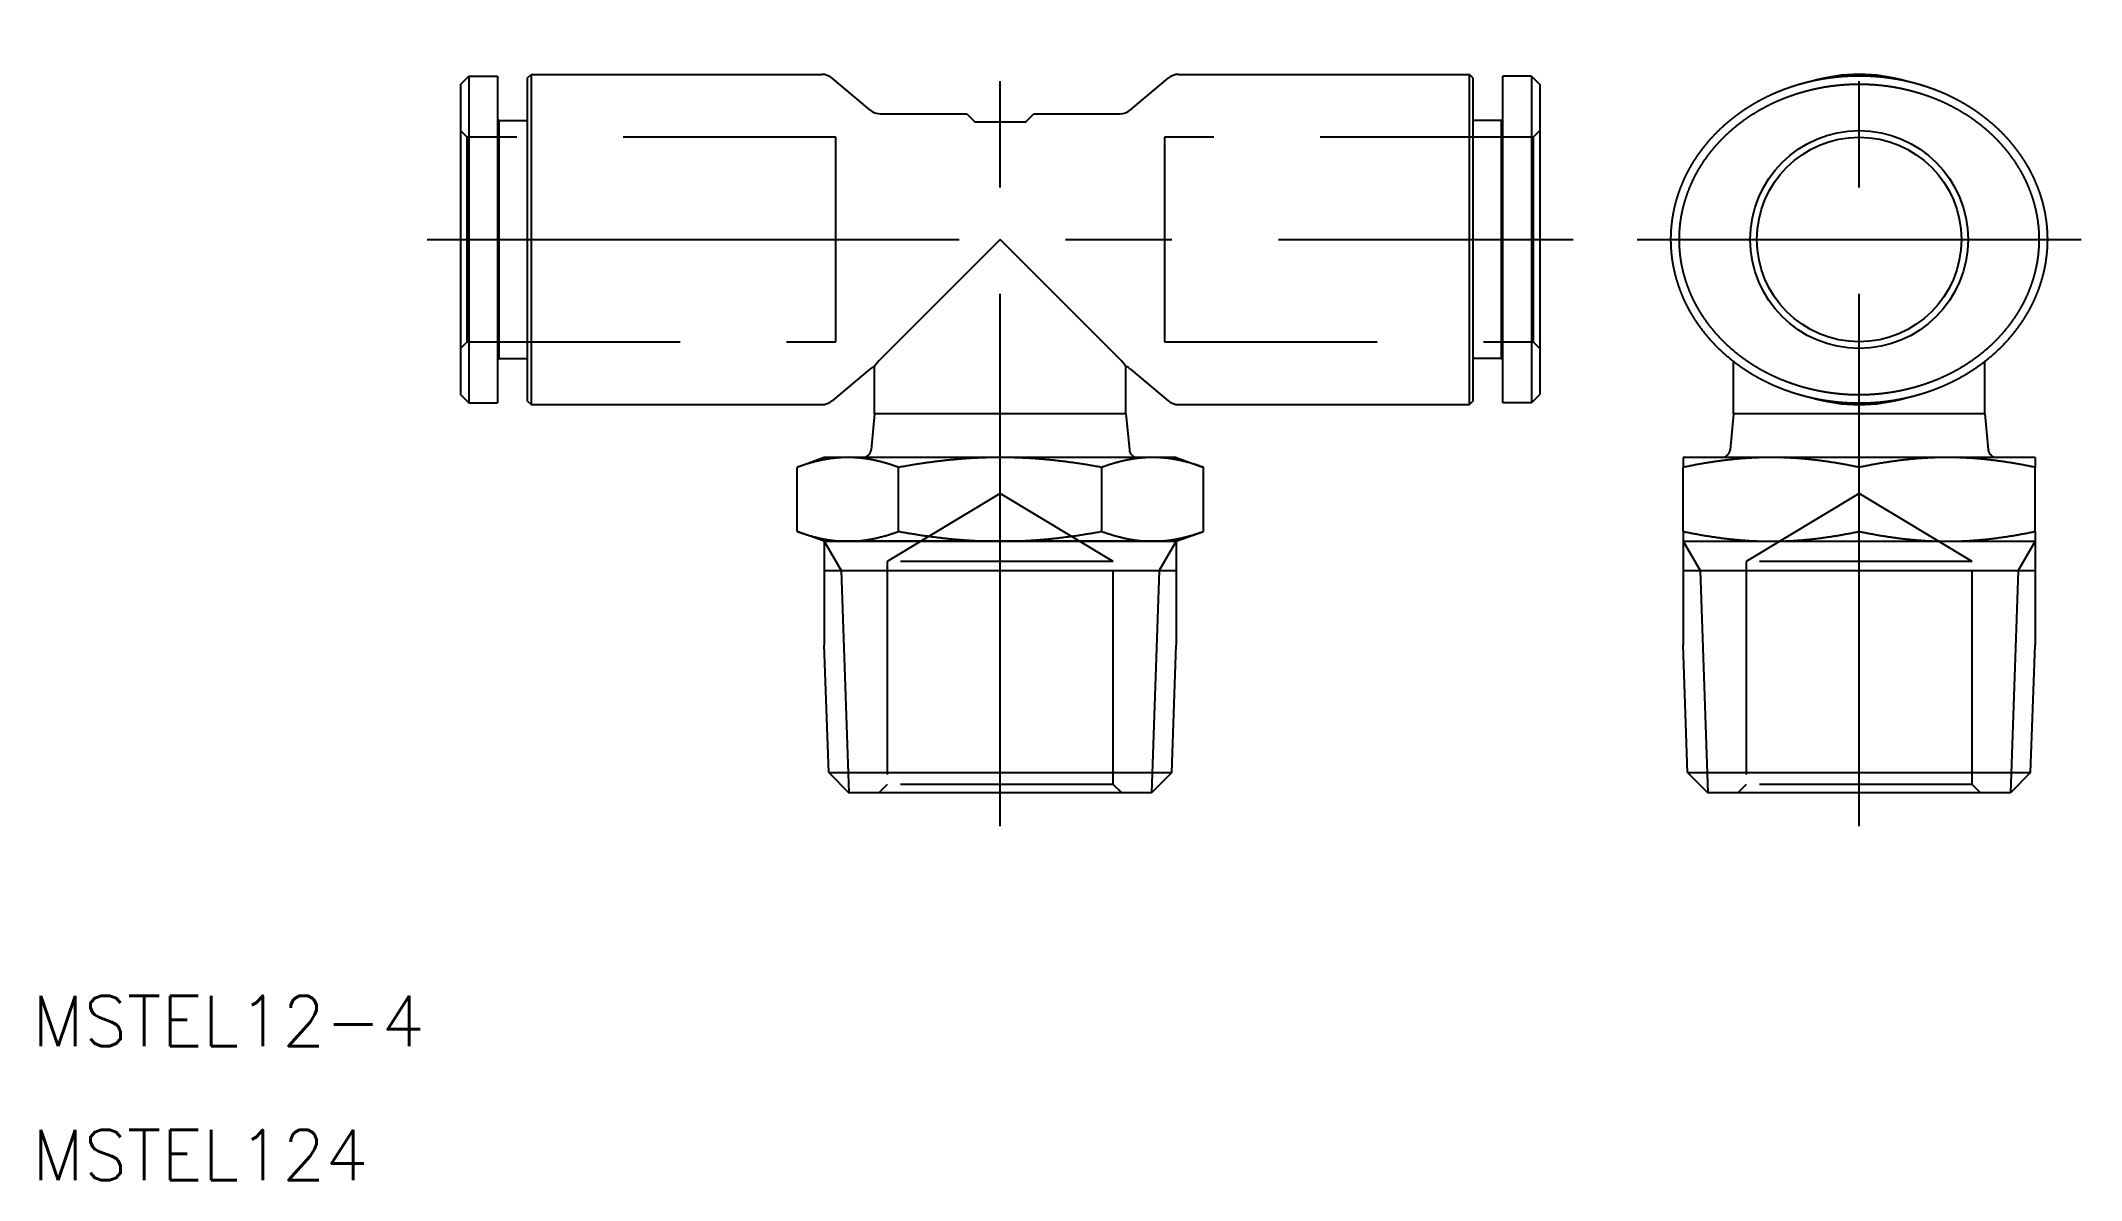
# Model space of a CAD drawing. Extents: x -57 to 65, y -56 to 12.
import ezdxf

# ---------------------------------------------------------------- set-up
doc = ezdxf.new("R2010")
doc.units = 0
doc.linetypes.add('CENTER', pattern=[50.8, 31.75, -6.35, 6.35, -6.35])
doc.linetypes.add('DASHED', pattern=[19.05, 12.7, -6.35])
doc.layers.get('0').update_dxf_attribs({"linetype": 'CONTINUOUS'})
doc.layers.add('CENTER', color=1, linetype='CENTER')
doc.styles.get("Standard").update_dxf_attribs({"font": 'txt.shx', "height": 3, "bigfont": 'bigfont.shx'})

msp = doc.modelspace()

# ---------------------------------------------------------------- texts
at = {"color": 7, "linetype": 'CONTINUOUS'}
for s, p in [('MSTEL12-4', (-57.766881, -48.105068)), ('MSTEL124', (-57.766881, -56.105068))]:
    msp.add_text(s, height=3, dxfattribs=at).set_placement(p)

# ---------------------------------------------------------------- linework, layer by layer
at = {"color": 7, "linetype": 'CONTINUOUS'}
for p, q in [((-32.2, 9.25), (-31.7, 9.75)), ((-31.7, 9.75), (-31.7, -9.75)), ((-31.7, 9.75), (-30, 9.75)), ((-30, 9.75), (-30, -9.75)), ((-28.2, 9.65), (-28, 9.85)), ((-28, 9.85), (-28, -9.85)), ((-28, 9.85), (-10.664032, 9.85)), ((10.664032, 9.85), (28, 9.85)), ((28, -9.85), (28, 9.85)), ((28.2, 9.65), (28, 9.85)), ((30, -9.75), (30, 9.75)), ((31.7, 9.75), (30, 9.75)), ((31.7, 9.75), (31.7, -9.75)), ((31.7, 9.75), (32.2, 9.25)), ((-32.2, 9.25), (-32.2, -9.25)), ((-28.2, -9.65), (-28.2, 9.65)), ((-7.778839, 7.734026), (-10.021161, 9.615974)), ((7.778839, 7.734026), (10.021161, 9.615974)), ((28.2, 9.65), (28.2, -9.65)), ((32.2, 9.25), (32.2, -9.25)), ((-7.135968, 7.5), (-2, 7.5)), ((-2, 7.5), (-1.5, 7)), ((1.5, 7), (2, 7.5)), ((2, 7.5), (7.135968, 7.5)), ((-29.9, 7.1), (-30, 7.2)), ((-29.9, -7.1), (-29.9, 7.1)), ((-29.9, 7.1), (-28.2, 7.1)), ((1.5, 7), (-1.5, 7)), ((29.9, 7.1), (28.2, 7.1)), ((29.9, 7.1), (30, 7.2)), ((29.9, 7.1), (29.9, -7.1)), ((0, 0), (-7.135968, -7.135968)), ((7.135968, -7.135968), (0, 0)), ((-29.9, -7.1), (-30, -7.2)), ((-29.9, -7.1), (-28.2, -7.1)), ((29.9, -7.1), (28.2, -7.1)), ((29.9, -7.1), (30, -7.2)), ((43.758503, -10.4), (43.758503, -7.267221)), ((58.758503, -10.4), (58.758503, -7.267221)), ((-7.778839, -7.734026), (-10.021161, -9.615974)), ((-7.5, -10.4), (-7.5, -7.568614)), ((7.5, -10.4), (7.5, -7.568614)), ((7.778839, -7.734026), (10.021161, -9.615974)), ((-32.2, -9.25), (-31.7, -9.75)), ((-28.2, -9.65), (-28, -9.85)), ((28.2, -9.65), (28, -9.85)), ((31.7, -9.75), (32.2, -9.25)), ((-31.7, -9.75), (-30, -9.75)), ((-28, -9.85), (-10.664032, -9.85)), ((-7.5, -10.4), (-7.706525, -12.547856)), ((7.5, -10.4), (-7.5, -10.4)), ((7.5, -10.4), (7.706525, -12.547856)), ((10.664032, -9.85), (28, -9.85)), ((31.7, -9.75), (30, -9.75)), ((43.758503, -10.4), (43.551978, -12.547856)), ((58.758503, -10.4), (43.758503, -10.4)), ((58.758503, -10.4), (58.965027, -12.547856)), ((-10.5, -13), (-12.124356, -13.591217)), ((-9.093267, -13), (-10.5, -13)), ((0, -13), (-9.093267, -13)), ((9.093267, -13), (0, -13)), ((10.5, -13), (9.093267, -13)), ((10.5, -13), (12.124356, -13.591217)), ((40.758503, -13), (40.758503, -13.591217)), ((46.008503, -13), (40.758503, -13)), ((56.508503, -13), (46.008503, -13)), ((61.758503, -13), (56.508503, -13)), ((61.758503, -13), (61.758503, -13.591217)), ((-12.124356, -17.408783), (-12.124356, -13.591217)), ((-6.062178, -17.408783), (-6.062178, -13.591217)), ((6.062178, -17.408783), (6.062178, -13.591217)), ((12.124356, -17.408783), (12.124356, -13.591217)), ((40.758503, -17.408783), (40.758503, -13.591217)), ((51.258503, -17.408783), (51.258503, -13.591217)), ((61.758503, -17.408783), (61.758503, -13.591217)), ((-10.5, -18), (-12.124356, -17.408783)), ((-10.5, -18), (-9.093267, -18)), ((-10.5, -18), (-10.5, -24.195684)), ((10.5, -18), (-10.283643, -18)), ((-9.093267, -18), (0, -18)), ((0, -18), (9.093267, -18)), ((9.093267, -18), (10.5, -18)), ((10.5, -18), (12.124356, -17.408783)), ((10.5, -18), (10.5, -24.195684)), ((40.758503, -17.408783), (40.758503, -18)), ((40.758503, -18), (46.008503, -18)), ((40.758547, -18), (40.758547, -24.195684)), ((46.008503, -18), (56.508503, -18)), ((56.508503, -18), (61.758503, -18)), ((61.758503, -17.408783), (61.758503, -18)), ((61.758547, -18), (61.758547, -24.195684)), ((-10.5, -19.743345), (10.5, -19.743345)), ((40.758547, -19.743345), (61.758547, -19.743345)), ((-10.234593, -31.795954), (-10.5, -24.195684)), ((10.234593, -31.795954), (10.5, -24.195684)), ((41.023954, -31.795954), (40.758547, -24.195684)), ((61.493139, -31.795954), (61.758547, -24.195684)), ((-10.234593, -31.795954), (10.234593, -31.795954)), ((-10.234593, -31.795954), (-9.030547, -33)), ((10.234593, -31.795954), (9.030547, -33)), ((41.023954, -31.795954), (61.493139, -31.795954)), ((41.023954, -31.795954), (42.228, -33)), ((61.493139, -31.795954), (60.289093, -33)), ((9.030547, -33), (-9.030547, -33)), ((60.289093, -33), (42.228, -33))]:
    msp.add_line(p, q, dxfattribs=at)
at = {"color": 3, "linetype": 'DASHED'}
for p, q in [((-31.8, 6.1), (-32.2, 6.5)), ((-9.8, 6.1), (-31.8, 6.1)), ((-31.8, -6.1), (-31.8, 6.1)), ((-9.8, -6.1), (-9.8, 6.1)), ((31.8, 6.1), (9.8, 6.1)), ((9.8, 6.1), (9.8, -6.1)), ((32.2, 6.5), (31.8, 6.1)), ((31.8, 6.1), (31.8, -6.1)), ((-32.2, -6.5), (-31.8, -6.1)), ((-31.8, -6.1), (-9.8, -6.1)), ((9.8, -6.1), (31.8, -6.1)), ((31.8, -6.1), (32.2, -6.5)), ((0, -15.144191), (-6.75, -19.2)), ((6.75, -19.2), (0, -15.144191)), ((51.258503, -15.144191), (44.508503, -19.2)), ((58.008503, -19.2), (51.258503, -15.144191)), ((-6.75, -19.2), (-6.75, -32.5)), ((6.75, -19.2), (-6.75, -19.2)), ((6.75, -32.5), (6.75, -19.2)), ((44.508503, -19.2), (44.508503, -32.5)), ((58.008503, -19.2), (44.508503, -19.2)), ((58.008503, -32.5), (58.008503, -19.2)), ((-6.75, -32.5), (-7.25, -33)), ((6.75, -32.5), (-6.75, -32.5)), ((7.25, -33), (6.75, -32.5)), ((44.508503, -32.5), (44.008503, -33)), ((58.008503, -32.5), (44.508503, -32.5)), ((58.508503, -33), (58.008503, -32.5))]:
    msp.add_line(p, q, dxfattribs=at)
at = {"color": 3, "linetype": 'CONTINUOUS'}
for p, q in [((-10.5, -18), (-9.493479, -19.743345)), ((10.5, -18), (9.493479, -19.743345)), ((40.758503, -18), (41.765024, -19.743345)), ((61.758503, -18), (60.751982, -19.743345)), ((-9.493479, -19.743345), (-9.030547, -33)), ((9.493479, -19.743345), (9.030547, -33)), ((41.765068, -19.743345), (42.228, -33)), ((60.752026, -19.743345), (60.289093, -33))]:
    msp.add_line(p, q, dxfattribs=at)
at = {"color": 7}
for points in [[(51.2585, -9.75, 0), (51.2753, -9.74999, 0), (51.2921, -9.74996, 0), (51.3089, -9.74991, 0), (51.3256, -9.74983, 0), (51.3424, -9.74974, 0), (51.3592, -9.74962, 0), (51.3759, -9.74949, 0), (51.3927, -9.74933, 0), (51.4094, -9.74915, 0), (51.4262, -9.74895, 0), (51.4429, -9.74873, 0), (51.4596, -9.74849, 0), (51.4764, -9.74822, 0), (51.4931, -9.74794, 0), (51.5099, -9.74763, 0), (51.5266, -9.7473, 0), (51.5433, -9.74695, 0), (51.5601, -9.74657, 0), (51.5768, -9.74618, 0), (51.5936, -9.74576, 0), (51.6104, -9.74532, 0), (51.6271, -9.74486, 0), (51.6439, -9.74438, 0), (51.6607, -9.74387, 0), (51.6775, -9.74334, 0), (51.6942, -9.74279, 0), (51.7111, -9.74221, 0), (51.7279, -9.74162, 0), (51.7447, -9.741, 0), (51.7615, -9.74036, 0), (51.7784, -9.73969, 0), (51.7952, -9.739, 0), (51.8121, -9.73829, 0), (51.829, -9.73756, 0), (51.8459, -9.7368, 0), (51.8628, -9.73602, 0), (51.8797, -9.73522, 0), (51.8966, -9.73439, 0), (51.9136, -9.73354, 0), (51.9306, -9.73266, 0), (51.9476, -9.73177, 0), (51.9646, -9.73084, 0), (51.9816, -9.7299, 0), (51.9987, -9.72893, 0), (52.0158, -9.72794, 0), (52.0329, -9.72692, 0), (52.05, -9.72588, 0), (52.0671, -9.72481, 0), (52.0843, -9.72372, 0), (52.1015, -9.72261, 0), (52.1187, -9.72147, 0), (52.136, -9.72031, 0), (52.1532, -9.71912, 0), (52.1705, -9.71791, 0), (52.1879, -9.71668, 0), (52.2052, -9.71542, 0), (52.2226, -9.71413, 0), (52.24, -9.71282, 0), (52.2574, -9.71149, 0), (52.2749, -9.71013, 0), (52.2924, -9.70874, 0), (52.31, -9.70733, 0), (52.3275, -9.7059, 0), (52.3451, -9.70444, 0), (52.3628, -9.70295, 0), (52.3805, -9.70143, 0), (52.3982, -9.69989, 0), (52.4159, -9.69832, 0), (52.4337, -9.69672, 0), (52.4515, -9.69509, 0), (52.4694, -9.69344, 0), (52.4873, -9.69175, 0), (52.5053, -9.69004, 0), (52.5232, -9.68829, 0), (52.5413, -9.68652, 0), (52.5593, -9.68472, 0), (52.5775, -9.68288, 0), (52.5956, -9.68102, 0), (52.6138, -9.67912, 0), (52.6321, -9.6772, 0), (52.6504, -9.67524, 0), (52.6687, -9.67324, 0), (52.6871, -9.67122, 0), (52.7055, -9.66916, 0), (52.724, -9.66707, 0), (52.7426, -9.66495, 0), (52.7612, -9.66279, 0), (52.7798, -9.6606, 0), (52.7985, -9.65837, 0), (52.8172, -9.65611, 0), (52.836, -9.65382, 0), (52.8549, -9.65148, 0), (52.8738, -9.64912, 0), (52.8928, -9.64671, 0), (52.9118, -9.64427, 0), (52.9309, -9.64179, 0), (52.95, -9.63928, 0), (52.9692, -9.63673, 0), (52.9885, -9.63414, 0), (53.0078, -9.63151, 0), (53.0272, -9.62884, 0), (53.0466, -9.62614, 0), (53.0661, -9.62339, 0), (53.0857, -9.62061, 0), (53.1053, -9.61778, 0), (53.125, -9.61492, 0), (53.1448, -9.61201, 0), (53.1646, -9.60907, 0), (53.1845, -9.60608, 0), (53.2044, -9.60305, 0), (53.2245, -9.59998, 0), (53.2446, -9.59687, 0), (53.2647, -9.59371, 0), (53.285, -9.59052, 0), (53.3053, -9.58728, 0), (53.3257, -9.58399, 0), (53.3461, -9.58066, 0), (53.3667, -9.57728, 0), (53.3872, -9.57385, 0), (53.4079, -9.57037, 0), (53.4287, -9.56685, 0), (53.4495, -9.56327, 0), (53.4703, -9.55965, 0), (53.4913, -9.55598, 0), (53.5123, -9.55227, 0), (53.5334, -9.5485, 0), (53.5545, -9.54468, 0), (53.5757, -9.54082, 0), (53.597, -9.5369, 0), (53.6183, -9.53294, 0), (53.6398, -9.52892, 0), (53.6612, -9.52486, 0), (53.6827, -9.52074, 0), (53.7043, -9.51658, 0), (53.726, -9.51236, 0), (53.7477, -9.50809, 0), (53.7695, -9.50377, 0), (53.7913, -9.49941, 0), (53.8132, -9.49498, 0), (53.8352, -9.49051, 0), (53.8572, -9.48599, 0), (53.8792, -9.48141, 0), (53.9013, -9.47678, 0), (53.9235, -9.4721, 0), (53.9458, -9.46737, 0), (53.968, -9.46258, 0), (53.9904, -9.45774, 0), (54.0128, -9.45285, 0), (54.0352, -9.44791, 0), (54.0577, -9.44291, 0), (54.0803, -9.43786, 0), (54.1028, -9.43275, 0), (54.1255, -9.42759, 0), (54.1482, -9.42238, 0), (54.1709, -9.41711, 0), (54.1937, -9.41178, 0), (54.2166, -9.40641, 0), (54.2395, -9.40097, 0), (54.2624, -9.39548, 0), (54.2854, -9.38994, 0), (54.3084, -9.38434, 0), (54.3315, -9.37869, 0), (54.3546, -9.37298, 0), (54.3777, -9.36721, 0), (54.4009, -9.36139, 0), (54.4242, -9.35551, 0), (54.4475, -9.34957, 0), (54.4708, -9.34358, 0), (54.4941, -9.33753, 0), (54.5175, -9.33142, 0), (54.541, -9.32525, 0), (54.5644, -9.31903, 0), (54.588, -9.31275, 0), (54.6115, -9.30641, 0), (54.6351, -9.30002, 0), (54.6587, -9.29356, 0), (54.6824, -9.28705, 0), (54.7061, -9.28048, 0), (54.7298, -9.27385, 0), (54.7535, -9.26716, 0), (54.7773, -9.26041, 0), (54.8012, -9.2536, 0), (54.825, -9.24673, 0), (54.8489, -9.23981, 0), (54.8728, -9.23282, 0), (54.8967, -9.22577, 0), (54.9207, -9.21866, 0), (54.9447, -9.21149, 0), (54.9687, -9.20426, 0), (54.9928, -9.19697, 0), (55.0169, -9.18962, 0), (55.041, -9.18221, 0), (55.0651, -9.17473, 0), (55.0893, -9.16719, 0), (55.1134, -9.1596, 0), (55.1376, -9.15194, 0), (55.1618, -9.14421, 0), (55.1861, -9.13643, 0), (55.2104, -9.12858, 0), (55.2346, -9.12067, 0), (55.2589, -9.1127, 0), (55.2833, -9.10466, 0), (55.3076, -9.09656, 0), (55.332, -9.0884, 0), (55.3563, -9.08017, 0), (55.3807, -9.07188, 0), (55.4051, -9.06352, 0), (55.4296, -9.0551, 0), (55.454, -9.04662, 0), (55.4785, -9.03807, 0), (55.5029, -9.02946, 0), (55.5274, -9.02078, 0), (55.5519, -9.01205, 0), (55.5764, -9.00324, 0), (55.6009, -8.99438, 0), (55.6255, -8.98545, 0), (55.65, -8.97645, 0), (55.6746, -8.9674, 0), (55.6992, -8.95827, 0), (55.7238, -8.94909, 0), (55.7484, -8.93983, 0), (55.773, -8.93052, 0), (55.7976, -8.92114, 0), (55.8222, -8.91169, 0), (55.8469, -8.90218, 0), (55.8715, -8.8926, 0), (55.8962, -8.88296, 0), (55.9208, -8.87325, 0), (55.9455, -8.86348, 0), (55.9702, -8.85364, 0), (55.9949, -8.84373, 0), (56.0196, -8.83376, 0), (56.0443, -8.82373, 0), (56.069, -8.81362, 0), (56.0938, -8.80345, 0), (56.1185, -8.79322, 0), (56.1432, -8.78292, 0), (56.168, -8.77255, 0), (56.1927, -8.76211, 0), (56.2175, -8.75161, 0), (56.2422, -8.74104, 0), (56.267, -8.7304, 0), (56.2917, -8.7197, 0), (56.3165, -8.70893, 0), (56.3413, -8.69809, 0), (56.3661, -8.68718, 0), (56.3908, -8.67621, 0), (56.4156, -8.66517, 0), (56.4404, -8.65406, 0), (56.4652, -8.64288, 0), (56.49, -8.63163, 0), (56.5147, -8.62032, 0), (56.5395, -8.60893, 0), (56.5643, -8.59748, 0), (56.5891, -8.58596, 0), (56.6139, -8.57437, 0), (56.6387, -8.56271, 0), (56.6634, -8.55099, 0), (56.6882, -8.53919, 0), (56.713, -8.52732, 0), (56.7378, -8.51539, 0), (56.7625, -8.50338, 0), (56.7873, -8.49131, 0), (56.8121, -8.47916, 0), (56.8368, -8.46695, 0), (56.8616, -8.45467, 0), (56.8863, -8.44231, 0), (56.9111, -8.42989, 0), (56.9358, -8.41739, 0), (56.9605, -8.40483, 0), (56.9853, -8.39219, 0), (57.01, -8.37948, 0), (57.0347, -8.36671, 0), (57.0594, -8.35386, 0), (57.0841, -8.34094, 0), (57.1088, -8.32795, 0), (57.1335, -8.31489, 0), (57.1582, -8.30175, 0), (57.1829, -8.28855, 0), (57.2075, -8.27527, 0), (57.2322, -8.26192, 0), (57.2568, -8.2485, 0), (57.2814, -8.23501, 0), (57.3061, -8.22144, 0), (57.3307, -8.20781, 0), (57.3552, -8.1941, 0), (57.3798, -8.18032, 0), (57.4044, -8.16647, 0), (57.4289, -8.15255, 0), (57.4535, -8.13856, 0), (57.478, -8.12449, 0), (57.5025, -8.11036, 0), (57.527, -8.09615, 0), (57.5514, -8.08187, 0), (57.5759, -8.06753, 0), (57.6003, -8.05311, 0), (57.6247, -8.03862, 0), (57.6491, -8.02406, 0), (57.6735, -8.00943, 0), (57.6979, -7.99473, 0), (57.7222, -7.97996, 0), (57.7465, -7.96512, 0), (57.7708, -7.95021, 0), (57.7951, -7.93523, 0), (57.8193, -7.92018, 0), (57.8436, -7.90506, 0), (57.8678, -7.88987, 0), (57.8919, -7.87461, 0), (57.9161, -7.85928, 0), (57.9402, -7.84388, 0), (57.9643, -7.82841, 0), (57.9884, -7.81288, 0), (58.0125, -7.79727, 0), (58.0365, -7.78159, 0), (58.0605, -7.76585, 0), (58.0845, -7.75004, 0), (58.1084, -7.73416, 0), (58.1323, -7.71821, 0), (58.1562, -7.70219, 0), (58.1801, -7.6861, 0), (58.2039, -7.66994, 0), (58.2277, -7.65372, 0), (58.2514, -7.63743, 0), (58.2752, -7.62107, 0), (58.2989, -7.60464, 0), (58.3225, -7.58814, 0), (58.3462, -7.57158, 0), (58.3698, -7.55495, 0), (58.3933, -7.53825, 0), (58.4169, -7.52148, 0), (58.4404, -7.50465, 0), (58.4638, -7.48774, 0), (58.4872, -7.47077, 0), (58.5106, -7.45374, 0), (58.534, -7.43663, 0), (58.5573, -7.41946, 0), (58.5806, -7.40223, 0), (58.6038, -7.38492, 0), (58.627, -7.36755, 0), (58.6502, -7.35011, 0), (58.6733, -7.33261, 0), (58.6963, -7.31504, 0), (58.7194, -7.2974, 0), (58.7424, -7.2797, 0), (58.7653, -7.26193, 0), (58.7882, -7.24409, 0), (58.8111, -7.22619, 0), (58.8339, -7.20822, 0), (58.8567, -7.19019, 0), (58.8794, -7.17209, 0), (58.9021, -7.15393, 0), (58.9248, -7.1357, 0), (58.9474, -7.11741, 0), (58.9699, -7.09905, 0), (58.9924, -7.08063, 0), (59.0149, -7.06215, 0), (59.0373, -7.04361, 0), (59.0596, -7.025, 0), (59.082, -7.00633, 0), (59.1042, -6.9876, 0), (59.1264, -6.9688, 0), (59.1486, -6.94995, 0), (59.1707, -6.93103, 0), (59.1928, -6.91205, 0), (59.2148, -6.89302, 0), (59.2367, -6.87392, 0), (59.2587, -6.85476, 0), (59.2805, -6.83554, 0), (59.3023, -6.81626, 0), (59.3241, -6.79693, 0), (59.3458, -6.77753, 0), (59.3674, -6.75808, 0), (59.389, -6.73856, 0), (59.4105, -6.71899, 0), (59.432, -6.69936, 0), (59.4534, -6.67968, 0), (59.4748, -6.65993, 0), (59.4961, -6.64013, 0), (59.5173, -6.62028, 0), (59.5385, -6.60037, 0), (59.5597, -6.5804, 0), (59.5807, -6.56037, 0), (59.6018, -6.54029, 0), (59.6227, -6.52016, 0), (59.6436, -6.49997, 0), (59.6645, -6.47972, 0), (59.6852, -6.45943, 0), (59.706, -6.43907, 0), (59.7266, -6.41867, 0), (59.7472, -6.39821, 0), (59.7678, -6.3777, 0), (59.7882, -6.35713, 0), (59.8086, -6.33651, 0), (59.829, -6.31584, 0), (59.8493, -6.29512, 0), (59.8695, -6.27435, 0), (59.8896, -6.25353, 0), (59.9097, -6.23265, 0), (59.9298, -6.21172, 0), (59.9497, -6.19075, 0), (59.9696, -6.16972, 0), (59.9894, -6.14864, 0), (60.0092, -6.12752, 0), (60.0289, -6.10634, 0), (60.0485, -6.08512, 0), (60.068, -6.06385, 0), (60.0875, -6.04253, 0), (60.1069, -6.02116, 0), (60.1263, -5.99974, 0), (60.1456, -5.97828, 0), (60.1648, -5.95677, 0), (60.1839, -5.93522, 0), (60.203, -5.91362, 0), (60.222, -5.89197, 0), (60.2409, -5.87029, 0), (60.2597, -5.84855, 0), (60.2785, -5.82678, 0), (60.2972, -5.80496, 0), (60.3158, -5.7831, 0), (60.3344, -5.7612, 0), (60.3529, -5.73925, 0), (60.3713, -5.71726, 0), (60.3896, -5.69524, 0), (60.4079, -5.67317, 0), (60.4261, -5.65106, 0), (60.4442, -5.62891, 0), (60.4622, -5.60672, 0), (60.4802, -5.58449, 0), (60.4981, -5.56223, 0), (60.5159, -5.53992, 0), (60.5337, -5.51758, 0), (60.5513, -5.4952, 0), (60.5689, -5.47278, 0), (60.5864, -5.45033, 0), (60.6039, -5.42784, 0), (60.6213, -5.40531, 0), (60.6385, -5.38275, 0), (60.6558, -5.36015, 0), (60.6729, -5.33752, 0), (60.6899, -5.31485, 0), (60.7069, -5.29215, 0), (60.7238, -5.26942, 0), (60.7407, -5.24665, 0), (60.7574, -5.22385, 0), (60.7741, -5.20102, 0), (60.7907, -5.17816, 0), (60.8072, -5.15526, 0), (60.8236, -5.13234, 0), (60.84, -5.10938, 0), (60.8562, -5.08639, 0), (60.8724, -5.06338, 0), (60.8886, -5.04033, 0), (60.9046, -5.01725, 0), (60.9206, -4.99415, 0), (60.9364, -4.97102, 0), (60.9522, -4.94786, 0), (60.9679, -4.92467, 0), (60.9836, -4.90145, 0), (60.9991, -4.87821, 0), (61.0146, -4.85494, 0), (61.03, -4.83165, 0), (61.0453, -4.80833, 0), (61.0605, -4.78498, 0), (61.0757, -4.76161, 0), (61.0907, -4.73822, 0), (61.1057, -4.7148, 0), (61.1206, -4.69136, 0), (61.1354, -4.66789, 0), (61.1501, -4.6444, 0), (61.1648, -4.62089, 0), (61.1794, -4.59735, 0), (61.1938, -4.57378, 0), (61.2083, -4.5502, 0), (61.2226, -4.52658, 0), (61.2368, -4.50295, 0), (61.251, -4.47929, 0), (61.2651, -4.45561, 0), (61.2791, -4.4319, 0), (61.293, -4.40817, 0), (61.3069, -4.38442, 0), (61.3206, -4.36065, 0), (61.3343, -4.33685, 0), (61.3479, -4.31303, 0), (61.3614, -4.28919, 0), (61.3749, -4.26533, 0), (61.3882, -4.24145, 0), (61.4015, -4.21754, 0), (61.4147, -4.19361, 0), (61.4278, -4.16967, 0), (61.4409, -4.1457, 0), (61.4538, -4.12171, 0), (61.4667, -4.0977, 0), (61.4795, -4.07366, 0), (61.4922, -4.04961, 0), (61.5049, -4.02554, 0), (61.5174, -4.00145, 0), (61.5299, -3.97734, 0), (61.5423, -3.95321, 0), (61.5546, -3.92905, 0), (61.5668, -3.90488, 0), (61.579, -3.8807, 0), (61.5911, -3.85649, 0), (61.6031, -3.83226, 0), (61.615, -3.80801, 0), (61.6268, -3.78375, 0), (61.6386, -3.75947, 0), (61.6502, -3.73517, 0), (61.6618, -3.71085, 0), (61.6733, -3.68651, 0), (61.6848, -3.66216, 0), (61.6961, -3.63779, 0), (61.7074, -3.6134, 0), (61.7186, -3.58899, 0), (61.7297, -3.56457, 0), (61.7407, -3.54013, 0), (61.7517, -3.51568, 0), (61.7626, -3.4912, 0), (61.7734, -3.46671, 0), (61.7841, -3.44221, 0), (61.7947, -3.41769, 0), (61.8053, -3.39315, 0), (61.8157, -3.3686, 0), (61.8261, -3.34404, 0), (61.8364, -3.31945, 0), (61.8467, -3.29486, 0), (61.8568, -3.27024, 0), (61.8669, -3.24562, 0), (61.8769, -3.22098, 0), (61.8868, -3.19632, 0), (61.8966, -3.17165, 0), (61.9064, -3.14697, 0), (61.9161, -3.12227, 0), (61.9257, -3.09756, 0), (61.9352, -3.07283, 0), (61.9446, -3.0481, 0), (61.954, -3.02334, 0), (61.9633, -2.99858, 0), (61.9725, -2.9738, 0), (61.9816, -2.94901, 0), (61.9906, -2.9242, 0), (61.9996, -2.89939, 0), (62.0085, -2.87456, 0), (62.0173, -2.84972, 0), (62.026, -2.82486, 0), (62.0346, -2.8, 0), (62.0432, -2.77512, 0), (62.0517, -2.75023, 0), (62.0601, -2.72532, 0), (62.0684, -2.70041, 0), (62.0767, -2.67548, 0), (62.0848, -2.65055, 0), (62.0929, -2.6256, 0), (62.1009, -2.60064, 0), (62.1089, -2.57567, 0), (62.1167, -2.55069, 0), (62.1245, -2.5257, 0), (62.1322, -2.5007, 0), (62.1398, -2.47568, 0), (62.1473, -2.45066, 0), (62.1548, -2.42563, 0), (62.1622, -2.40058, 0), (62.1695, -2.37553, 0), (62.1767, -2.35047, 0), (62.1839, -2.3254, 0), (62.1909, -2.30031, 0), (62.1979, -2.27522, 0), (62.2048, -2.25012, 0), (62.2117, -2.22501, 0), (62.2184, -2.1999, 0), (62.2251, -2.17477, 0), (62.2317, -2.14963, 0), (62.2382, -2.12449, 0), (62.2446, -2.09934, 0), (62.251, -2.07418, 0), (62.2573, -2.04901, 0), (62.2635, -2.02383, 0), (62.2696, -1.99864, 0), (62.2756, -1.97345, 0), (62.2816, -1.94825, 0), (62.2875, -1.92304, 0), (62.2933, -1.89783, 0), (62.2991, -1.87261, 0), (62.3047, -1.84738, 0), (62.3103, -1.82214, 0), (62.3158, -1.7969, 0), (62.3212, -1.77165, 0), (62.3266, -1.7464, 0), (62.3318, -1.72113, 0), (62.337, -1.69586, 0), (62.3421, -1.67059, 0), (62.3472, -1.64531, 0), (62.3521, -1.62002, 0), (62.357, -1.59473, 0), (62.3618, -1.56943, 0), (62.3665, -1.54413, 0), (62.3712, -1.51882, 0), (62.3757, -1.4935, 0), (62.3802, -1.46818, 0), (62.3846, -1.44286, 0), (62.389, -1.41752, 0), (62.3932, -1.39219, 0), (62.3974, -1.36685, 0), (62.4015, -1.3415, 0), (62.4055, -1.31615, 0), (62.4095, -1.29079, 0), (62.4134, -1.26543, 0), (62.4172, -1.24007, 0), (62.4209, -1.2147, 0), (62.4245, -1.18932, 0), (62.4281, -1.16394, 0), (62.4315, -1.13856, 0), (62.435, -1.11318, 0), (62.4383, -1.08778, 0), (62.4415, -1.06239, 0), (62.4447, -1.03699, 0), (62.4478, -1.01159, 0), (62.4508, -0.986185, 0), (62.4538, -0.960777, 0), (62.4566, -0.935365, 0), (62.4594, -0.909949, 0), (62.4621, -0.884531, 0), (62.4648, -0.859109, 0), (62.4673, -0.833684, 0), (62.4698, -0.808257, 0), (62.4722, -0.782826, 0), (62.4745, -0.757393, 0), (62.4768, -0.731958, 0), (62.4789, -0.70652, 0), (62.481, -0.681079, 0), (62.483, -0.655637, 0), (62.485, -0.630192, 0), (62.4869, -0.604745, 0), (62.4886, -0.579296, 0), (62.4903, -0.553845, 0), (62.492, -0.528392, 0), (62.4935, -0.502937, 0), (62.495, -0.477481, 0), (62.4964, -0.452024, 0), (62.4977, -0.426565, 0), (62.499, -0.401104, 0), (62.5002, -0.375643, 0), (62.5012, -0.35018, 0), (62.5023, -0.324717, 0), (62.5032, -0.299252, 0), (62.5041, -0.273787, 0), (62.5049, -0.248321, 0), (62.5056, -0.222854, 0), (62.5062, -0.197386, 0), (62.5068, -0.171917, 0), (62.5072, -0.146446, 0), (62.5076, -0.120975, 0), (62.508, -0.095502, 0), (62.5082, -0.070029, 0), (62.5084, -0.044556, 0), (62.5085, -0.019082, 0), (62.5085, 0.006392, 0), (62.5084, 0.031865, 0), (62.5083, 0.057339, 0), (62.5081, 0.082812, 0), (62.5078, 0.108284, 0), (62.5074, 0.133755, 0), (62.507, 0.159225, 0), (62.5065, 0.184694, 0), (62.5059, 0.210162, 0), (62.5052, 0.235628, 0), (62.5044, 0.261091, 0), (62.5036, 0.286553, 0), (62.5027, 0.312013, 0), (62.5017, 0.33747, 0), (62.5007, 0.362925, 0), (62.4995, 0.388377, 0), (62.4983, 0.413826, 0), (62.4971, 0.439271, 0), (62.4957, 0.464713, 0), (62.4943, 0.490152, 0), (62.4927, 0.515587, 0), (62.4911, 0.541018, 0), (62.4895, 0.566444, 0), (62.4877, 0.591867, 0), (62.4859, 0.617285, 0), (62.484, 0.642698, 0), (62.482, 0.668106, 0), (62.48, 0.693509, 0), (62.4779, 0.718907, 0), (62.4757, 0.744299, 0), (62.4734, 0.769686, 0), (62.471, 0.795066, 0), (62.4686, 0.820441, 0), (62.4661, 0.845809, 0), (62.4635, 0.871171, 0), (62.4608, 0.896526, 0), (62.4581, 0.921874, 0), (62.4553, 0.947216, 0), (62.4524, 0.97255, 0), (62.4494, 0.997876, 0), (62.4464, 1.0232, 0), (62.4433, 1.04851, 0), (62.4401, 1.07381, 0), (62.4368, 1.0991, 0), (62.4334, 1.12439, 0), (62.43, 1.14967, 0), (62.4265, 1.17494, 0), (62.4229, 1.2002, 0), (62.4193, 1.22545, 0), (62.4156, 1.25069, 0), (62.4118, 1.27592, 0), (62.4079, 1.30115, 0), (62.4039, 1.32636, 0), (62.3999, 1.35156, 0), (62.3958, 1.37675, 0), (62.3916, 1.40193, 0), (62.3873, 1.4271, 0), (62.383, 1.45226, 0), (62.3786, 1.47741, 0), (62.3741, 1.50254, 0), (62.3695, 1.52766, 0), (62.3649, 1.55277, 0), (62.3602, 1.57787, 0), (62.3554, 1.60295, 0), (62.3505, 1.62802, 0), (62.3456, 1.65308, 0), (62.3406, 1.67812, 0), (62.3355, 1.70315, 0), (62.3303, 1.72817, 0), (62.3251, 1.75317, 0), (62.3198, 1.77816, 0), (62.3144, 1.80313, 0), (62.3089, 1.82809, 0), (62.3034, 1.85303, 0), (62.2978, 1.87796, 0), (62.2921, 1.90287, 0), (62.2864, 1.92776, 0), (62.2805, 1.95264, 0), (62.2746, 1.97751, 0), (62.2687, 2.00235, 0), (62.2626, 2.02718, 0), (62.2565, 2.05199, 0), (62.2503, 2.07679, 0), (62.244, 2.10156, 0), (62.2377, 2.12632, 0), (62.2312, 2.15106, 0), (62.2248, 2.17579, 0), (62.2182, 2.20049, 0), (62.2116, 2.22517, 0), (62.2048, 2.24984, 0), (62.1981, 2.27449, 0), (62.1912, 2.29911, 0), (62.1843, 2.32372, 0), (62.1773, 2.34831, 0), (62.1702, 2.37288, 0), (62.1631, 2.39743, 0), (62.1558, 2.42195, 0), (62.1486, 2.44646, 0), (62.1412, 2.47094, 0), (62.1338, 2.49541, 0), (62.1263, 2.51985, 0), (62.1187, 2.54427, 0), (62.111, 2.56866, 0), (62.1033, 2.59304, 0), (62.0955, 2.61739, 0), (62.0877, 2.64172, 0), (62.0797, 2.66603, 0), (62.0717, 2.69031, 0), (62.0637, 2.71457, 0), (62.0555, 2.73881, 0), (62.0473, 2.76302, 0), (62.039, 2.78721, 0), (62.0307, 2.81137, 0), (62.0222, 2.83551, 0), (62.0137, 2.85963, 0), (62.0052, 2.88372, 0), (61.9965, 2.90778, 0), (61.9878, 2.93182, 0), (61.9791, 2.95583, 0), (61.9702, 2.97982, 0), (61.9613, 3.00377, 0), (61.9523, 3.02771, 0), (61.9433, 3.05161, 0), (61.9341, 3.07549, 0), (61.925, 3.09934, 0), (61.9157, 3.12317, 0), (61.9064, 3.14696, 0), (61.897, 3.17073, 0), (61.8875, 3.19447, 0), (61.878, 3.21819, 0), (61.8684, 3.24187, 0), (61.8587, 3.26553, 0), (61.849, 3.28915, 0), (61.8392, 3.31275, 0), (61.8293, 3.33632, 0), (61.8194, 3.35986, 0), (61.8094, 3.38337, 0), (61.7993, 3.40685, 0), (61.7892, 3.4303, 0), (61.779, 3.45372, 0), (61.7687, 3.47711, 0), (61.7584, 3.50047, 0), (61.748, 3.52379, 0), (61.7375, 3.54709, 0), (61.727, 3.57036, 0), (61.7164, 3.59359, 0), (61.7058, 3.6168, 0), (61.6951, 3.63997, 0), (61.6843, 3.66311, 0), (61.6734, 3.68621, 0), (61.6625, 3.70929, 0), (61.6515, 3.73233, 0), (61.6405, 3.75534, 0), (61.6294, 3.77832, 0), (61.6182, 3.80126, 0), (61.607, 3.82417, 0), (61.5957, 3.84705, 0), (61.5844, 3.86989, 0), (61.5729, 3.8927, 0), (61.5615, 3.91547, 0), (61.5499, 3.93821, 0), (61.5383, 3.96092, 0), (61.5266, 3.98359, 0), (61.5149, 4.00622, 0), (61.5031, 4.02882, 0), (61.4913, 4.05139, 0), (61.4794, 4.07392, 0), (61.4674, 4.09641, 0), (61.4553, 4.11887, 0), (61.4432, 4.14129, 0), (61.4311, 4.16368, 0), (61.4189, 4.18603, 0), (61.4066, 4.20834, 0), (61.3943, 4.23062, 0), (61.3819, 4.25285, 0), (61.3694, 4.27505, 0), (61.3569, 4.29722, 0), (61.3443, 4.31934, 0), (61.3317, 4.34143, 0), (61.319, 4.36348, 0), (61.3062, 4.38549, 0), (61.2934, 4.40746, 0), (61.2806, 4.42939, 0), (61.2677, 4.45128, 0), (61.2547, 4.47313, 0), (61.2416, 4.49495, 0), (61.2285, 4.51672, 0), (61.2154, 4.53846, 0), (61.2022, 4.56016, 0), (61.1889, 4.58181, 0), (61.1756, 4.60343, 0), (61.1622, 4.62501, 0), (61.1488, 4.64655, 0), (61.1353, 4.66805, 0), (61.1218, 4.68951, 0), (61.1082, 4.71093, 0), (61.0945, 4.73231, 0), (61.0808, 4.75365, 0), (61.067, 4.77495, 0), (61.0532, 4.79621, 0), (61.0393, 4.81743, 0), (61.0254, 4.83861, 0), (61.0114, 4.85975, 0), (60.9974, 4.88085, 0), (60.9833, 4.9019, 0), (60.9691, 4.92292, 0), (60.9549, 4.9439, 0), (60.9407, 4.96484, 0), (60.9264, 4.98573, 0), (60.912, 5.00659, 0), (60.8976, 5.0274, 0), (60.8831, 5.04818, 0), (60.8686, 5.06891, 0), (60.8541, 5.0896, 0), (60.8394, 5.11025, 0), (60.8248, 5.13086, 0), (60.81, 5.15143, 0), (60.7953, 5.17196, 0), (60.7804, 5.19245, 0), (60.7655, 5.21289, 0), (60.7506, 5.23329, 0), (60.7356, 5.25365, 0), (60.7206, 5.27397, 0), (60.7055, 5.29425, 0), (60.6903, 5.31449, 0), (60.6752, 5.33468, 0), (60.6599, 5.35484, 0), (60.6446, 5.37495, 0), (60.6293, 5.39501, 0), (60.6139, 5.41504, 0), (60.5985, 5.43502, 0), (60.583, 5.45497, 0), (60.5674, 5.47487, 0), (60.5518, 5.49472, 0), (60.5362, 5.51454, 0), (60.5205, 5.53431, 0), (60.5048, 5.55404, 0), (60.489, 5.57372, 0), (60.4732, 5.59337, 0), (60.4573, 5.61297, 0), (60.4413, 5.63253, 0), (60.4254, 5.65204, 0), (60.4093, 5.67152, 0), (60.3933, 5.69095, 0), (60.3771, 5.71034, 0), (60.361, 5.72968, 0), (60.3448, 5.74898, 0), (60.3285, 5.76825, 0), (60.3122, 5.78746, 0), (60.2958, 5.80664, 0), (60.2794, 5.82577, 0), (60.2629, 5.84486, 0), (60.2464, 5.86391, 0), (60.2299, 5.88292, 0), (60.2133, 5.90188, 0), (60.1967, 5.9208, 0), (60.18, 5.93968, 0), (60.1632, 5.95851, 0), (60.1464, 5.9773, 0), (60.1296, 5.99605, 0), (60.1127, 6.01475, 0), (60.0958, 6.03341, 0), (60.0789, 6.05203, 0), (60.0618, 6.07061, 0), (60.0448, 6.08914, 0), (60.0277, 6.10763, 0), (60.0105, 6.12607, 0), (59.9933, 6.14448, 0), (59.9761, 6.16284, 0), (59.9588, 6.18115, 0), (59.9415, 6.19942, 0), (59.9241, 6.21765, 0), (59.9067, 6.23584, 0), (59.8893, 6.25398, 0), (59.8718, 6.27208, 0), (59.8542, 6.29013, 0), (59.8366, 6.30814, 0), (59.819, 6.32611, 0), (59.8013, 6.34403, 0), (59.7836, 6.36191, 0), (59.7658, 6.37975, 0), (59.748, 6.39754, 0), (59.7302, 6.41529, 0), (59.7123, 6.43299, 0), (59.6943, 6.45065, 0), (59.6764, 6.46826, 0), (59.6583, 6.48584, 0), (59.6403, 6.50336, 0), (59.6222, 6.52085, 0), (59.604, 6.53828, 0), (59.5858, 6.55568, 0), (59.5676, 6.57303, 0), (59.5493, 6.59034, 0), (59.531, 6.6076, 0), (59.5127, 6.62481, 0), (59.4943, 6.64199, 0), (59.4759, 6.65911, 0), (59.4574, 6.6762, 0), (59.4389, 6.69324, 0), (59.4203, 6.71023, 0), (59.4017, 6.72718, 0), (59.3831, 6.74409, 0), (59.3644, 6.76095, 0), (59.3457, 6.77776, 0), (59.3269, 6.79453, 0), (59.3081, 6.81126, 0), (59.2893, 6.82794, 0), (59.2704, 6.84457, 0), (59.2515, 6.86116, 0), (59.2325, 6.87771, 0), (59.2135, 6.89421, 0), (59.1945, 6.91067, 0), (59.1754, 6.92708, 0), (59.1563, 6.94344, 0), (59.1372, 6.95976, 0), (59.118, 6.97603, 0), (59.0988, 6.99226, 0), (59.0795, 7.00844, 0), (59.0602, 7.02458, 0), (59.0409, 7.04067, 0), (59.0215, 7.05672, 0), (59.0021, 7.07272, 0), (58.9826, 7.08868, 0), (58.9632, 7.10459, 0), (58.9436, 7.12045, 0), (58.9241, 7.13627, 0), (58.9045, 7.15204, 0), (58.8848, 7.16777, 0), (58.8652, 7.18345, 0), (58.8455, 7.19908, 0), (58.8257, 7.21467, 0), (58.806, 7.23021, 0), (58.7861, 7.24571, 0), (58.7663, 7.26116, 0), (58.7464, 7.27656, 0), (58.7265, 7.29192, 0), (58.7065, 7.30723, 0), (58.6866, 7.3225, 0), (58.6665, 7.33772, 0), (58.6465, 7.35289, 0), (58.6264, 7.36802, 0), (58.6063, 7.3831, 0), (58.5861, 7.39813, 0), (58.5659, 7.41312, 0), (58.5457, 7.42806, 0), (58.5254, 7.44296, 0), (58.5051, 7.45781, 0), (58.4848, 7.47261, 0), (58.4644, 7.48736, 0), (58.444, 7.50207, 0), (58.4236, 7.51673, 0), (58.4031, 7.53135, 0), (58.3826, 7.54591, 0), (58.3621, 7.56044, 0), (58.3416, 7.57491, 0), (58.321, 7.58934, 0), (58.3003, 7.60372, 0), (58.2797, 7.61805, 0), (58.259, 7.63234, 0), (58.2383, 7.64658, 0), (58.2175, 7.66077, 0), (58.1968, 7.67491, 0), (58.1759, 7.68901, 0), (58.1551, 7.70306, 0), (58.1342, 7.71707, 0), (58.1133, 7.73102, 0), (58.0924, 7.74493, 0), (58.0714, 7.75879, 0), (58.0504, 7.77261, 0), (58.0294, 7.78637, 0), (58.0084, 7.80009, 0), (57.9873, 7.81376, 0), (57.9662, 7.82739, 0), (57.945, 7.84096, 0), (57.9238, 7.85449, 0), (57.9026, 7.86797, 0), (57.8814, 7.88141, 0), (57.8602, 7.89479, 0), (57.8389, 7.90813, 0), (57.8175, 7.92142, 0), (57.7962, 7.93466, 0), (57.7748, 7.94785, 0), (57.7534, 7.961, 0), (57.732, 7.9741, 0), (57.7106, 7.98715, 0), (57.6891, 8.00015, 0), (57.6676, 8.0131, 0), (57.646, 8.02601, 0), (57.6245, 8.03886, 0), (57.6029, 8.05167, 0), (57.5813, 8.06443, 0), (57.5596, 8.07714, 0), (57.5379, 8.08981, 0), (57.5163, 8.10243, 0), (57.4945, 8.11499, 0), (57.4728, 8.12751, 0), (57.451, 8.13998, 0), (57.4292, 8.15241, 0), (57.4074, 8.16478, 0), (57.3855, 8.17711, 0), (57.3637, 8.18939, 0), (57.3418, 8.20162, 0), (57.3199, 8.2138, 0), (57.2979, 8.22594, 0), (57.2759, 8.23802, 0), (57.2539, 8.25006, 0), (57.2319, 8.26205, 0), (57.2099, 8.27399, 0), (57.1878, 8.28588, 0), (57.1657, 8.29773, 0), (57.1436, 8.30952, 0), (57.1214, 8.32127, 0), (57.0993, 8.33297, 0), (57.0771, 8.34462, 0), (57.0549, 8.35622, 0), (57.0326, 8.36778, 0), (57.0104, 8.37928, 0), (56.9881, 8.39074, 0), (56.9658, 8.40215, 0), (56.9435, 8.41351, 0), (56.9211, 8.42482, 0), (56.8988, 8.43608, 0), (56.8764, 8.4473, 0), (56.854, 8.45847, 0), (56.8315, 8.46958, 0), (56.8091, 8.48065, 0), (56.7866, 8.49168, 0), (56.7641, 8.50265, 0), (56.7416, 8.51357, 0), (56.719, 8.52445, 0), (56.6965, 8.53527, 0), (56.6739, 8.54605, 0), (56.6513, 8.55678, 0), (56.6287, 8.56747, 0), (56.606, 8.5781, 0), (56.5833, 8.58868, 0), (56.5607, 8.59922, 0), (56.538, 8.60971, 0), (56.5152, 8.62014, 0), (56.4925, 8.63053, 0), (56.4697, 8.64088, 0), (56.4469, 8.65117, 0), (56.4241, 8.66141, 0), (56.4013, 8.67161, 0), (56.3785, 8.68175, 0), (56.3556, 8.69185, 0), (56.3327, 8.7019, 0), (56.3098, 8.7119, 0), (56.2869, 8.72185, 0), (56.264, 8.73176, 0), (56.241, 8.74161, 0), (56.2181, 8.75142, 0), (56.1951, 8.76118, 0), (56.1721, 8.77089, 0), (56.149, 8.78055, 0), (56.126, 8.79016, 0), (56.1029, 8.79973, 0), (56.0798, 8.80924, 0), (56.0567, 8.81871, 0), (56.0336, 8.82813, 0), (56.0105, 8.83751, 0), (55.9873, 8.84683, 0), (55.9642, 8.85611, 0), (55.941, 8.86533, 0), (55.9178, 8.87451, 0), (55.8945, 8.88365, 0), (55.8713, 8.89273, 0), (55.848, 8.90176, 0), (55.8248, 8.91075, 0), (55.8015, 8.91969, 0), (55.7781, 8.92858, 0), (55.7548, 8.93742, 0), (55.7315, 8.94622, 0), (55.7081, 8.95496, 0), (55.6847, 8.96366, 0), (55.6613, 8.97231, 0), (55.6379, 8.98091, 0), (55.6145, 8.98947, 0), (55.5911, 8.99797, 0), (55.5676, 9.00643, 0), (55.5441, 9.01484, 0), (55.5206, 9.0232, 0), (55.4971, 9.03151, 0), (55.4736, 9.03978, 0), (55.4501, 9.048, 0), (55.4265, 9.05617, 0), (55.4029, 9.06429, 0), (55.3794, 9.07236, 0), (55.3558, 9.08039, 0), (55.3321, 9.08836, 0), (55.3085, 9.09629, 0), (55.2849, 9.10417, 0), (55.2612, 9.11201, 0), (55.2375, 9.11979, 0), (55.2138, 9.12753, 0), (55.1901, 9.13522, 0), (55.1664, 9.14286, 0), (55.1427, 9.15045, 0), (55.1189, 9.158, 0), (55.0952, 9.1655, 0), (55.0714, 9.17295, 0), (55.0476, 9.18035, 0), (55.0238, 9.1877, 0), (55, 9.19501, 0), (54.9761, 9.20226, 0), (54.9523, 9.20947, 0), (54.9284, 9.21664, 0), (54.9046, 9.22375, 0), (54.8807, 9.23082, 0), (54.8568, 9.23783, 0), (54.8328, 9.2448, 0), (54.8089, 9.25173, 0), (54.785, 9.2586, 0), (54.761, 9.26543, 0), (54.7371, 9.27221, 0), (54.7131, 9.27894, 0), (54.6891, 9.28562, 0), (54.6651, 9.29226, 0), (54.6411, 9.29885, 0), (54.617, 9.30539, 0), (54.593, 9.31188, 0), (54.5689, 9.31832, 0), (54.5449, 9.32472, 0), (54.5208, 9.33107, 0), (54.4967, 9.33737, 0), (54.4726, 9.34362, 0), (54.4485, 9.34983, 0), (54.4243, 9.35599, 0), (54.4002, 9.3621, 0), (54.376, 9.36816, 0), (54.3519, 9.37417, 0), (54.3277, 9.38014, 0), (54.3035, 9.38606, 0), (54.2793, 9.39193, 0), (54.2551, 9.39775, 0), (54.2309, 9.40353, 0), (54.2067, 9.40926, 0), (54.1824, 9.41494, 0), (54.1582, 9.42057, 0), (54.1339, 9.42615, 0), (54.1096, 9.43169, 0), (54.0854, 9.43718, 0), (54.0611, 9.44262, 0), (54.0368, 9.44801, 0), (54.0124, 9.45336, 0), (53.9881, 9.45866, 0), (53.9638, 9.46391, 0), (53.9394, 9.46911, 0), (53.9151, 9.47426, 0), (53.8907, 9.47937, 0), (53.8663, 9.48443, 0), (53.842, 9.48944, 0), (53.8176, 9.4944, 0), (53.7932, 9.49932, 0), (53.7688, 9.50419, 0), (53.7443, 9.50901, 0), (53.7199, 9.51378, 0), (53.6955, 9.5185, 0), (53.671, 9.52318, 0), (53.6466, 9.52781, 0), (53.6221, 9.53239, 0), (53.5976, 9.53692, 0), (53.5731, 9.54141, 0), (53.5486, 9.54585, 0), (53.5241, 9.55024, 0), (53.4996, 9.55458, 0), (53.4751, 9.55888, 0), (53.4506, 9.56312, 0), (53.426, 9.56732, 0), (53.4015, 9.57147, 0), (53.377, 9.57558, 0), (53.3524, 9.57963, 0), (53.3278, 9.58364, 0), (53.3033, 9.5876, 0), (53.2787, 9.59152, 0), (53.2541, 9.59538, 0), (53.2295, 9.5992, 0), (53.2049, 9.60297, 0), (53.1803, 9.60669, 0), (53.1557, 9.61036, 0), (53.131, 9.61399, 0), (53.1064, 9.61757, 0), (53.0818, 9.6211, 0), (53.0571, 9.62459, 0), (53.0325, 9.62802, 0), (53.0078, 9.63141, 0), (52.9832, 9.63475, 0), (52.9585, 9.63804, 0), (52.9338, 9.64129, 0), (52.9091, 9.64448, 0), (52.8844, 9.64763, 0), (52.8597, 9.65073, 0), (52.835, 9.65379, 0), (52.8103, 9.65679, 0), (52.7856, 9.65975, 0), (52.7609, 9.66266, 0), (52.7362, 9.66553, 0), (52.7115, 9.66834, 0), (52.6867, 9.67111, 0), (52.662, 9.67383, 0), (52.6372, 9.6765, 0), (52.6125, 9.67913, 0), (52.5877, 9.6817, 0), (52.563, 9.68423, 0), (52.5382, 9.68672, 0), (52.5134, 9.68915, 0), (52.4887, 9.69154, 0), (52.4639, 9.69387, 0), (52.4391, 9.69616, 0), (52.4143, 9.69841, 0), (52.3895, 9.7006, 0), (52.3647, 9.70275, 0), (52.3399, 9.70485, 0), (52.3151, 9.7069, 0), (52.2903, 9.70891, 0), (52.2655, 9.71086, 0), (52.2407, 9.71277, 0), (52.2159, 9.71463, 0), (52.191, 9.71645, 0), (52.1662, 9.71821, 0), (52.1414, 9.71993, 0), (52.1166, 9.7216, 0), (52.0917, 9.72322, 0), (52.0669, 9.7248, 0), (52.042, 9.72632, 0), (52.0172, 9.7278, 0), (51.9923, 9.72923, 0), (51.9675, 9.73062, 0), (51.9426, 9.73195, 0), (51.9178, 9.73324, 0), (51.8929, 9.73448, 0), (51.8681, 9.73568, 0), (51.8432, 9.73682, 0), (51.8183, 9.73792, 0), (51.7935, 9.73897, 0), (51.7686, 9.73997, 0), (51.7437, 9.74093, 0), (51.7189, 9.74183, 0), (51.694, 9.74269, 0), (51.6691, 9.7435, 0), (51.6442, 9.74427, 0), (51.6193, 9.74498, 0), (51.5945, 9.74565, 0), (51.5696, 9.74627, 0), (51.5447, 9.74684, 0), (51.5198, 9.74737, 0), (51.4949, 9.74785, 0), (51.4701, 9.74828, 0), (51.4452, 9.74866, 0), (51.4203, 9.74899, 0), (51.3954, 9.74928, 0), (51.3705, 9.74952, 0), (51.3456, 9.74971, 0), (51.3207, 9.74985, 0), (51.2958, 9.74995, 0), (51.2709, 9.74999, 0), (51.2461, 9.74999, 0), (51.2212, 9.74995, 0), (51.1963, 9.74985, 0), (51.1714, 9.74971, 0), (51.1465, 9.74952, 0), (51.1216, 9.74928, 0), (51.0967, 9.74899, 0), (51.0718, 9.74866, 0), (51.047, 9.74828, 0), (51.0221, 9.74785, 0), (50.9972, 9.74737, 0), (50.9723, 9.74684, 0), (50.9474, 9.74627, 0), (50.9225, 9.74565, 0), (50.8977, 9.74498, 0), (50.8728, 9.74427, 0), (50.8479, 9.7435, 0), (50.823, 9.74269, 0), (50.7981, 9.74183, 0), (50.7733, 9.74093, 0), (50.7484, 9.73997, 0), (50.7235, 9.73897, 0), (50.6987, 9.73792, 0), (50.6738, 9.73682, 0), (50.6489, 9.73568, 0), (50.6241, 9.73448, 0), (50.5992, 9.73324, 0), (50.5744, 9.73196, 0), (50.5495, 9.73062, 0), (50.5247, 9.72924, 0), (50.4998, 9.7278, 0), (50.475, 9.72632, 0), (50.4501, 9.7248, 0), (50.4253, 9.72322, 0), (50.4005, 9.7216, 0), (50.3756, 9.71993, 0), (50.3508, 9.71821, 0), (50.326, 9.71645, 0), (50.3011, 9.71463, 0), (50.2763, 9.71277, 0), (50.2515, 9.71086, 0), (50.2267, 9.70891, 0), (50.2019, 9.7069, 0), (50.1771, 9.70485, 0), (50.1523, 9.70275, 0), (50.1275, 9.7006, 0), (50.1027, 9.69841, 0), (50.0779, 9.69617, 0), (50.0531, 9.69387, 0), (50.0283, 9.69154, 0), (50.0036, 9.68915, 0), (49.9788, 9.68672, 0), (49.954, 9.68424, 0), (49.9293, 9.68171, 0), (49.9045, 9.67913, 0), (49.8798, 9.6765, 0), (49.855, 9.67383, 0), (49.8303, 9.67111, 0), (49.8056, 9.66834, 0), (49.7808, 9.66553, 0), (49.7561, 9.66267, 0), (49.7314, 9.65975, 0), (49.7067, 9.6568, 0), (49.682, 9.65379, 0), (49.6573, 9.65074, 0), (49.6326, 9.64763, 0), (49.6079, 9.64448, 0), (49.5832, 9.64129, 0), (49.5585, 9.63804, 0), (49.5338, 9.63475, 0), (49.5092, 9.63141, 0), (49.4845, 9.62802, 0), (49.4599, 9.62458, 0), (49.4352, 9.6211, 0), (49.4106, 9.61757, 0), (49.386, 9.61399, 0), (49.3613, 9.61036, 0), (49.3367, 9.60669, 0), (49.3121, 9.60297, 0), (49.2875, 9.5992, 0), (49.2629, 9.59538, 0), (49.2383, 9.59151, 0), (49.2137, 9.5876, 0), (49.1892, 9.58364, 0), (49.1646, 9.57963, 0), (49.14, 9.57557, 0), (49.1155, 9.57147, 0), (49.091, 9.56732, 0), (49.0664, 9.56312, 0), (49.0419, 9.55887, 0), (49.0174, 9.55458, 0), (48.9929, 9.55023, 0), (48.9684, 9.54584, 0), (48.9439, 9.54141, 0), (48.9194, 9.53692, 0), (48.8949, 9.53239, 0), (48.8704, 9.5278, 0), (48.846, 9.52318, 0), (48.8215, 9.5185, 0), (48.7971, 9.51377, 0), (48.7727, 9.509, 0), (48.7483, 9.50418, 0), (48.7238, 9.49931, 0), (48.6994, 9.4944, 0), (48.675, 9.48944, 0), (48.6507, 9.48442, 0), (48.6263, 9.47937, 0), (48.6019, 9.47426, 0), (48.5776, 9.46911, 0), (48.5532, 9.4639, 0), (48.5289, 9.45865, 0), (48.5046, 9.45336, 0), (48.4802, 9.44801, 0), (48.4559, 9.44262, 0), (48.4316, 9.43718, 0), (48.4074, 9.43169, 0), (48.3831, 9.42615, 0), (48.3588, 9.42057, 0), (48.3346, 9.41494, 0), (48.3103, 9.40926, 0), (48.2861, 9.40353, 0), (48.2619, 9.39776, 0), (48.2377, 9.39193, 0), (48.2135, 9.38606, 0), (48.1893, 9.38014, 0), (48.1651, 9.37418, 0), (48.141, 9.36816, 0), (48.1168, 9.3621, 0), (48.0927, 9.35599, 0), (48.0685, 9.34984, 0), (48.0444, 9.34363, 0), (48.0203, 9.33738, 0), (47.9962, 9.33108, 0), (47.9721, 9.32473, 0), (47.9481, 9.31833, 0), (47.924, 9.31189, 0), (47.9, 9.30539, 0), (47.8759, 9.29885, 0), (47.8519, 9.29227, 0), (47.8279, 9.28563, 0), (47.8039, 9.27895, 0), (47.78, 9.27221, 0), (47.756, 9.26543, 0), (47.732, 9.25861, 0), (47.7081, 9.25173, 0), (47.6842, 9.24481, 0), (47.6602, 9.23784, 0), (47.6363, 9.23082, 0), (47.6125, 9.22375, 0), (47.5886, 9.21664, 0), (47.5647, 9.20947, 0), (47.5409, 9.20226, 0), (47.517, 9.19501, 0), (47.4932, 9.1877, 0), (47.4694, 9.18035, 0), (47.4456, 9.17294, 0), (47.4218, 9.16549, 0), (47.3981, 9.158, 0), (47.3743, 9.15045, 0), (47.3506, 9.14286, 0), (47.3269, 9.13521, 0), (47.3032, 9.12752, 0), (47.2795, 9.11979, 0), (47.2558, 9.112, 0), (47.2321, 9.10417, 0), (47.2085, 9.09629, 0), (47.1849, 9.08836, 0), (47.1613, 9.08038, 0), (47.1377, 9.07235, 0), (47.1141, 9.06428, 0), (47.0905, 9.05616, 0), (47.0669, 9.04799, 0), (47.0434, 9.03977, 0), (47.0199, 9.03151, 0), (46.9964, 9.02319, 0), (46.9729, 9.01483, 0), (46.9494, 9.00642, 0), (46.9259, 8.99796, 0), (46.9025, 8.98946, 0), (46.8791, 8.9809, 0), (46.8557, 8.9723, 0), (46.8323, 8.96365, 0), (46.8089, 8.95496, 0), (46.7855, 8.94621, 0), (46.7622, 8.93741, 0), (46.7389, 8.92857, 0), (46.7155, 8.91968, 0), (46.6922, 8.91074, 0), (46.669, 8.90176, 0), (46.6457, 8.89272, 0), (46.6225, 8.88364, 0), (46.5992, 8.87451, 0), (46.576, 8.86533, 0), (46.5528, 8.8561, 0), (46.5297, 8.84682, 0), (46.5065, 8.8375, 0), (46.4834, 8.82812, 0), (46.4602, 8.8187, 0), (46.4371, 8.80923, 0), (46.414, 8.79972, 0), (46.391, 8.79015, 0), (46.3679, 8.78054, 0), (46.3449, 8.77087, 0), (46.3219, 8.76116, 0), (46.2989, 8.7514, 0), (46.2759, 8.7416, 0), (46.253, 8.73174, 0), (46.23, 8.72184, 0), (46.2071, 8.71188, 0), (46.1842, 8.70188, 0), (46.1613, 8.69183, 0), (46.1385, 8.68174, 0), (46.1156, 8.67159, 0), (46.0928, 8.6614, 0), (46.07, 8.65115, 0), (46.0472, 8.64086, 0), (46.0245, 8.63052, 0), (46.0017, 8.62014, 0), (45.979, 8.6097, 0), (45.9563, 8.59922, 0), (45.9336, 8.58868, 0), (45.911, 8.5781, 0), (45.8883, 8.56747, 0), (45.8657, 8.55679, 0), (45.8431, 8.54606, 0), (45.8205, 8.53529, 0), (45.798, 8.52446, 0), (45.7754, 8.51359, 0), (45.7529, 8.50267, 0), (45.7304, 8.4917, 0), (45.708, 8.48068, 0), (45.6855, 8.46962, 0), (45.6631, 8.4585, 0), (45.6407, 8.44734, 0), (45.6183, 8.43613, 0), (45.5959, 8.42486, 0), (45.5736, 8.41355, 0), (45.5513, 8.4022, 0), (45.529, 8.39079, 0), (45.5067, 8.37933, 0), (45.4844, 8.36783, 0), (45.4622, 8.35628, 0), (45.44, 8.34468, 0), (45.4178, 8.33303, 0), (45.3956, 8.32133, 0), (45.3735, 8.30958, 0), (45.3514, 8.29779, 0), (45.3293, 8.28594, 0), (45.3072, 8.27405, 0), (45.2852, 8.26211, 0), (45.2632, 8.25012, 0), (45.2412, 8.23808, 0), (45.2192, 8.22599, 0), (45.1972, 8.21385, 0), (45.1753, 8.20167, 0), (45.1534, 8.18943, 0), (45.1315, 8.17715, 0), (45.1097, 8.16482, 0), (45.0878, 8.15244, 0), (45.066, 8.14002, 0), (45.0443, 8.12754, 0), (45.0225, 8.11502, 0), (45.0008, 8.10245, 0), (44.9791, 8.08983, 0), (44.9574, 8.07716, 0), (44.9358, 8.06444, 0), (44.9142, 8.05168, 0), (44.8926, 8.03887, 0), (44.871, 8.02601, 0), (44.8495, 8.0131, 0), (44.828, 8.00014, 0), (44.8065, 7.98714, 0), (44.785, 7.97409, 0), (44.7636, 7.96099, 0), (44.7422, 7.94784, 0), (44.7208, 7.93465, 0), (44.6995, 7.9214, 0), (44.6782, 7.90811, 0), (44.6569, 7.89477, 0), (44.6356, 7.88139, 0), (44.6144, 7.86796, 0), (44.5932, 7.85447, 0), (44.572, 7.84095, 0), (44.5509, 7.82737, 0), (44.5297, 7.81375, 0), (44.5087, 7.80007, 0), (44.4876, 7.78636, 0), (44.4666, 7.77259, 0), (44.4456, 7.75878, 0), (44.4246, 7.74491, 0), (44.4037, 7.73101, 0), (44.3828, 7.71705, 0), (44.3619, 7.70305, 0), (44.3411, 7.689, 0), (44.3203, 7.6749, 0), (44.2995, 7.66076, 0), (44.2787, 7.64657, 0), (44.258, 7.63233, 0), (44.2373, 7.61804, 0), (44.2167, 7.60371, 0), (44.196, 7.58933, 0), (44.1754, 7.5749, 0), (44.1549, 7.56043, 0), (44.1344, 7.54591, 0), (44.1139, 7.53134, 0), (44.0934, 7.51673, 0), (44.073, 7.50207, 0), (44.0526, 7.48736, 0), (44.0322, 7.47261, 0), (44.0119, 7.45781, 0), (43.9916, 7.44296, 0), (43.9713, 7.42807, 0), (43.9511, 7.41313, 0), (43.9309, 7.39814, 0), (43.9107, 7.38311, 0), (43.8906, 7.36803, 0), (43.8705, 7.3529, 0), (43.8505, 7.33773, 0), (43.8304, 7.32251, 0), (43.8105, 7.30724, 0), (43.7905, 7.29193, 0), (43.7706, 7.27657, 0), (43.7507, 7.26117, 0), (43.7309, 7.24572, 0), (43.711, 7.23022, 0), (43.6913, 7.21468, 0), (43.6715, 7.19909, 0), (43.6518, 7.18345, 0), (43.6322, 7.16777, 0), (43.6125, 7.15205, 0), (43.5929, 7.13627, 0), (43.5734, 7.12045, 0), (43.5538, 7.10459, 0), (43.5344, 7.08868, 0), (43.5149, 7.07272, 0), (43.4955, 7.05672, 0), (43.4761, 7.04068, 0), (43.4568, 7.02458, 0), (43.4375, 7.00845, 0), (43.4182, 6.99226, 0), (43.399, 6.97603, 0), (43.3798, 6.95976, 0), (43.3607, 6.94344, 0), (43.3416, 6.92708, 0), (43.3225, 6.91067, 0), (43.3035, 6.89421, 0), (43.2845, 6.87771, 0), (43.2655, 6.86116, 0), (43.2466, 6.84457, 0), (43.2277, 6.82794, 0), (43.2089, 6.81126, 0), (43.1901, 6.79453, 0), (43.1713, 6.77776, 0), (43.1526, 6.76095, 0), (43.1339, 6.74409, 0), (43.1153, 6.72718, 0), (43.0967, 6.71023, 0), (43.0782, 6.69324, 0), (43.0596, 6.6762, 0), (43.0412, 6.65911, 0), (43.0227, 6.64199, 0), (43.0043, 6.62481, 0), (42.986, 6.6076, 0), (42.9677, 6.59033, 0), (42.9494, 6.57303, 0), (42.9312, 6.55568, 0), (42.913, 6.53828, 0), (42.8948, 6.52084, 0), (42.8767, 6.50336, 0), (42.8587, 6.48583, 0), (42.8406, 6.46826, 0), (42.8227, 6.45065, 0), (42.8047, 6.43299, 0), (42.7868, 6.41528, 0), (42.769, 6.39753, 0), (42.7512, 6.37974, 0), (42.7334, 6.36191, 0), (42.7157, 6.34403, 0), (42.698, 6.3261, 0), (42.6804, 6.30814, 0), (42.6628, 6.29013, 0), (42.6452, 6.27207, 0), (42.6277, 6.25397, 0), (42.6103, 6.23583, 0), (42.5929, 6.21765, 0), (42.5755, 6.19942, 0), (42.5582, 6.18115, 0), (42.5409, 6.16283, 0), (42.5237, 6.14447, 0), (42.5065, 6.12607, 0), (42.4893, 6.10762, 0), (42.4722, 6.08913, 0), (42.4552, 6.0706, 0), (42.4381, 6.05203, 0), (42.4212, 6.03341, 0), (42.4043, 6.01475, 0), (42.3874, 5.99604, 0), (42.3706, 5.9773, 0), (42.3538, 5.95851, 0), (42.337, 5.93967, 0), (42.3203, 5.92079, 0), (42.3037, 5.90188, 0), (42.2871, 5.88291, 0), (42.2706, 5.86391, 0), (42.2541, 5.84486, 0), (42.2376, 5.82577, 0), (42.2212, 5.80664, 0), (42.2048, 5.78746, 0), (42.1885, 5.76824, 0), (42.1722, 5.74898, 0), (42.156, 5.72968, 0), (42.1399, 5.71033, 0), (42.1237, 5.69094, 0), (42.1077, 5.67151, 0), (42.0916, 5.65204, 0), (42.0756, 5.63252, 0), (42.0597, 5.61296, 0), (42.0438, 5.59336, 0), (42.028, 5.57372, 0), (42.0122, 5.55403, 0), (41.9965, 5.53431, 0), (41.9808, 5.51454, 0), (41.9652, 5.49472, 0), (41.9496, 5.47487, 0), (41.934, 5.45498, 0), (41.9185, 5.43504, 0), (41.9031, 5.41506, 0), (41.8877, 5.39504, 0), (41.8724, 5.37497, 0), (41.8571, 5.35487, 0), (41.8419, 5.33472, 0), (41.8267, 5.31453, 0), (41.8115, 5.2943, 0), (41.7965, 5.27403, 0), (41.7814, 5.25371, 0), (41.7664, 5.23336, 0), (41.7515, 5.21296, 0), (41.7366, 5.19252, 0), (41.7218, 5.17204, 0), (41.707, 5.15152, 0), (41.6923, 5.13095, 0), (41.6776, 5.11035, 0), (41.663, 5.0897, 0), (41.6484, 5.06902, 0), (41.6339, 5.04829, 0), (41.6195, 5.02752, 0), (41.605, 5.0067, 0), (41.5907, 4.98585, 0), (41.5764, 4.96496, 0), (41.5621, 4.94402, 0), (41.5479, 4.92305, 0), (41.5338, 4.90203, 0), (41.5197, 4.88097, 0), (41.5057, 4.85987, 0), (41.4917, 4.83873, 0), (41.4777, 4.81755, 0), (41.4639, 4.79633, 0), (41.45, 4.77507, 0), (41.4363, 4.75376, 0), (41.4226, 4.73242, 0), (41.4089, 4.71103, 0), (41.3953, 4.68961, 0), (41.3818, 4.66814, 0), (41.3683, 4.64664, 0), (41.3548, 4.62509, 0), (41.3414, 4.6035, 0), (41.3281, 4.58187, 0), (41.3149, 4.56021, 0), (41.3016, 4.5385, 0), (41.2885, 4.51676, 0), (41.2754, 4.49497, 0), (41.2624, 4.47315, 0), (41.2494, 4.45129, 0), (41.2365, 4.42939, 0), (41.2236, 4.40745, 0), (41.2108, 4.38547, 0), (41.198, 4.36345, 0), (41.1853, 4.3414, 0), (41.1727, 4.31931, 0), (41.1601, 4.29718, 0), (41.1476, 4.27502, 0), (41.1352, 4.25281, 0), (41.1228, 4.23057, 0), (41.1104, 4.2083, 0), (41.0982, 4.18599, 0), (41.0859, 4.16364, 0), (41.0738, 4.14125, 0), (41.0617, 4.11883, 0), (41.0496, 4.09637, 0), (41.0377, 4.07388, 0), (41.0258, 4.05135, 0), (41.0139, 4.02879, 0), (41.0021, 4.00619, 0), (40.9904, 3.98355, 0), (40.9787, 3.96088, 0), (40.9671, 3.93818, 0), (40.9556, 3.91544, 0), (40.9441, 3.89267, 0), (40.9327, 3.86986, 0), (40.9213, 3.84702, 0), (40.91, 3.82415, 0), (40.8988, 3.80124, 0), (40.8876, 3.7783, 0), (40.8765, 3.75533, 0), (40.8655, 3.73232, 0), (40.8545, 3.70928, 0), (40.8436, 3.68621, 0), (40.8327, 3.66311, 0), (40.8219, 3.63997, 0), (40.8112, 3.6168, 0), (40.8006, 3.5936, 0), (40.79, 3.57037, 0), (40.7794, 3.54711, 0), (40.769, 3.52381, 0), (40.7586, 3.50048, 0), (40.7483, 3.47713, 0), (40.738, 3.45374, 0), (40.7278, 3.43032, 0), (40.7177, 3.40687, 0), (40.7076, 3.38339, 0), (40.6976, 3.35988, 0), (40.6877, 3.33634, 0), (40.6778, 3.31278, 0), (40.668, 3.28918, 0), (40.6583, 3.26555, 0), (40.6486, 3.24189, 0), (40.639, 3.21821, 0), (40.6295, 3.19449, 0), (40.62, 3.17075, 0), (40.6106, 3.14698, 0), (40.6013, 3.12318, 0), (40.592, 3.09935, 0), (40.5829, 3.0755, 0), (40.5737, 3.05162, 0), (40.5647, 3.02771, 0), (40.5557, 3.00378, 0), (40.5468, 2.97982, 0), (40.538, 2.95583, 0), (40.5292, 2.93181, 0), (40.5205, 2.90778, 0), (40.5118, 2.88371, 0), (40.5033, 2.85962, 0), (40.4948, 2.83551, 0), (40.4864, 2.81137, 0), (40.478, 2.7872, 0), (40.4697, 2.76301, 0), (40.4615, 2.7388, 0), (40.4534, 2.71456, 0), (40.4453, 2.6903, 0), (40.4373, 2.66602, 0), (40.4294, 2.64171, 0), (40.4215, 2.61738, 0), (40.4137, 2.59303, 0), (40.406, 2.56865, 0), (40.3983, 2.54426, 0), (40.3908, 2.51984, 0), (40.3833, 2.49539, 0), (40.3758, 2.47093, 0), (40.3685, 2.44645, 0), (40.3612, 2.42194, 0), (40.354, 2.39742, 0), (40.3468, 2.37287, 0), (40.3397, 2.3483, 0), (40.3327, 2.32371, 0), (40.3258, 2.29911, 0), (40.3189, 2.27448, 0), (40.3122, 2.24983, 0), (40.3055, 2.22517, 0), (40.2988, 2.20048, 0), (40.2922, 2.17578, 0), (40.2858, 2.15106, 0), (40.2793, 2.12632, 0), (40.273, 2.10156, 0), (40.2667, 2.07678, 0), (40.2605, 2.05199, 0), (40.2544, 2.02718, 0), (40.2483, 2.00235, 0), (40.2423, 1.9775, 0), (40.2364, 1.95264, 0), (40.2306, 1.92776, 0), (40.2249, 1.90287, 0), (40.2192, 1.87796, 0), (40.2136, 1.85303, 0), (40.208, 1.82809, 0), (40.2026, 1.80313, 0), (40.1972, 1.77816, 0), (40.1919, 1.75317, 0), (40.1866, 1.72817, 0), (40.1815, 1.70315, 0), (40.1764, 1.67812, 0), (40.1714, 1.65308, 0), (40.1664, 1.62802, 0), (40.1616, 1.60295, 0), (40.1568, 1.57787, 0), (40.1521, 1.55277, 0), (40.1475, 1.52766, 0), (40.1429, 1.50254, 0), (40.1384, 1.47741, 0), (40.134, 1.45227, 0), (40.1297, 1.42711, 0), (40.1254, 1.40194, 0), (40.1212, 1.37676, 0), (40.1171, 1.35158, 0), (40.1131, 1.32637, 0), (40.1092, 1.30116, 0), (40.1053, 1.27594, 0), (40.1015, 1.25071, 0), (40.0977, 1.22547, 0), (40.0941, 1.20022, 0), (40.0905, 1.17496, 0), (40.087, 1.14969, 0), (40.0836, 1.12441, 0), (40.0802, 1.09912, 0), (40.077, 1.07382, 0), (40.0738, 1.04852, 0), (40.0707, 1.02321, 0), (40.0676, 0.997886, 0), (40.0646, 0.972557, 0), (40.0618, 0.94722, 0), (40.0589, 0.921876, 0), (40.0562, 0.896525, 0), (40.0535, 0.871167, 0), (40.051, 0.845803, 0), (40.0484, 0.820431, 0), (40.046, 0.795054, 0), (40.0436, 0.76967, 0), (40.0414, 0.74428, 0), (40.0392, 0.718885, 0), (40.037, 0.693484, 0), (40.035, 0.668078, 0), (40.033, 0.642667, 0), (40.0311, 0.617251, 0), (40.0293, 0.591831, 0), (40.0275, 0.566406, 0), (40.0259, 0.540977, 0), (40.0243, 0.515544, 0), (40.0227, 0.490107, 0), (40.0213, 0.464666, 0), (40.0199, 0.439223, 0), (40.0187, 0.413776, 0), (40.0174, 0.388326, 0), (40.0163, 0.362873, 0), (40.0153, 0.337418, 0), (40.0143, 0.311961, 0), (40.0134, 0.286501, 0), (40.0125, 0.26104, 0), (40.0118, 0.235577, 0), (40.0111, 0.210113, 0), (40.0105, 0.184647, 0), (40.01, 0.15918, 0), (40.0096, 0.133713, 0), (40.0092, 0.108245, 0), (40.0089, 0.082776, 0), (40.0087, 0.057307, 0), (40.0086, 0.031838, 0), (40.0085, 0.006368, 0), (40.0085, -0.019102, 0), (40.0086, -0.044572, 0), (40.0088, -0.070042, 0), (40.009, -0.095511, 0), (40.0094, -0.120981, 0), (40.0098, -0.14645, 0), (40.0102, -0.171919, 0), (40.0108, -0.197388, 0), (40.0114, -0.222856, 0), (40.0121, -0.248323, 0), (40.0129, -0.27379, 0), (40.0138, -0.299255, 0), (40.0147, -0.32472, 0), (40.0157, -0.350184, 0), (40.0168, -0.375647, 0), (40.018, -0.401108, 0), (40.0193, -0.426568, 0), (40.0206, -0.452027, 0), (40.022, -0.477484, 0), (40.0235, -0.50294, 0), (40.025, -0.528394, 0), (40.0267, -0.553846, 0), (40.0284, -0.579297, 0), (40.0301, -0.604745, 0), (40.032, -0.630192, 0), (40.0339, -0.655636, 0), (40.036, -0.681078, 0), (40.0381, -0.706518, 0), (40.0402, -0.731955, 0), (40.0425, -0.75739, 0), (40.0448, -0.782822, 0), (40.0472, -0.808252, 0), (40.0497, -0.833679, 0), (40.0522, -0.859103, 0), (40.0549, -0.884524, 0), (40.0576, -0.909941, 0), (40.0604, -0.935356, 0), (40.0632, -0.960768, 0), (40.0662, -0.986176, 0), (40.0692, -1.01158, 0), (40.0723, -1.03698, 0), (40.0755, -1.06238, 0), (40.0787, -1.08777, 0), (40.0821, -1.11316, 0), (40.0855, -1.13855, 0), (40.0889, -1.16393, 0), (40.0925, -1.18931, 0), (40.0961, -1.21468, 0), (40.0999, -1.24005, 0), (40.1037, -1.26542, 0), (40.1075, -1.29078, 0), (40.1115, -1.31614, 0), (40.1155, -1.34149, 0), (40.1196, -1.36683, 0), (40.1238, -1.39218, 0), (40.128, -1.41751, 0), (40.1324, -1.44285, 0), (40.1368, -1.46817, 0), (40.1413, -1.4935, 0), (40.1458, -1.51881, 0), (40.1505, -1.54412, 0), (40.1552, -1.56943, 0), (40.16, -1.59473, 0), (40.1649, -1.62002, 0), (40.1698, -1.64531, 0), (40.1749, -1.67059, 0), (40.18, -1.69587, 0), (40.1852, -1.72114, 0), (40.1904, -1.7464, 0), (40.1958, -1.77166, 0), (40.2012, -1.79691, 0), (40.2067, -1.82216, 0), (40.2123, -1.84739, 0), (40.2179, -1.87262, 0), (40.2237, -1.89784, 0), (40.2295, -1.92306, 0), (40.2354, -1.94827, 0), (40.2414, -1.97347, 0), (40.2474, -1.99866, 0), (40.2535, -2.02384, 0), (40.2597, -2.04902, 0), (40.266, -2.07419, 0), (40.2724, -2.09935, 0), (40.2788, -2.1245, 0), (40.2853, -2.14964, 0), (40.2919, -2.17478, 0), (40.2986, -2.1999, 0), (40.3054, -2.22502, 0), (40.3122, -2.25013, 0), (40.3191, -2.27523, 0), (40.3261, -2.30032, 0), (40.3331, -2.3254, 0), (40.3403, -2.35047, 0), (40.3475, -2.37553, 0), (40.3548, -2.40058, 0), (40.3622, -2.42563, 0), (40.3697, -2.45066, 0), (40.3772, -2.47568, 0), (40.3848, -2.50069, 0), (40.3925, -2.52569, 0), (40.4003, -2.55068, 0), (40.4081, -2.57566, 0), (40.4161, -2.60063, 0), (40.4241, -2.62559, 0), (40.4322, -2.65054, 0), (40.4403, -2.67547, 0), (40.4486, -2.7004, 0), (40.4569, -2.72531, 0), (40.4653, -2.75021, 0), (40.4738, -2.7751, 0), (40.4824, -2.79998, 0), (40.491, -2.82485, 0), (40.4997, -2.8497, 0), (40.5086, -2.87455, 0), (40.5174, -2.89938, 0), (40.5264, -2.92419, 0), (40.5354, -2.949, 0), (40.5446, -2.97379, 0), (40.5538, -2.99857, 0), (40.563, -3.02334, 0), (40.5724, -3.04809, 0), (40.5818, -3.07283, 0), (40.5913, -3.09756, 0), (40.6009, -3.12227, 0), (40.6106, -3.14697, 0), (40.6204, -3.17166, 0), (40.6302, -3.19633, 0), (40.6401, -3.22098, 0), (40.6501, -3.24563, 0), (40.6602, -3.27025, 0), (40.6703, -3.29487, 0), (40.6806, -3.31946, 0), (40.6909, -3.34405, 0), (40.7013, -3.36861, 0), (40.7118, -3.39317, 0), (40.7223, -3.4177, 0), (40.7329, -3.44222, 0), (40.7437, -3.46673, 0), (40.7545, -3.49121, 0), (40.7653, -3.51569, 0), (40.7763, -3.54014, 0), (40.7873, -3.56458, 0), (40.7984, -3.589, 0), (40.8096, -3.61341, 0), (40.8209, -3.6378, 0), (40.8322, -3.66217, 0), (40.8437, -3.68652, 0), (40.8552, -3.71086, 0), (40.8668, -3.73517, 0), (40.8784, -3.75947, 0), (40.8902, -3.78375, 0), (40.902, -3.80802, 0), (40.9139, -3.83226, 0), (40.9259, -3.85649, 0), (40.938, -3.8807, 0), (40.9502, -3.90489, 0), (40.9624, -3.92905, 0), (40.9747, -3.9532, 0), (40.9871, -3.97733, 0), (40.9996, -4.00145, 0), (41.0121, -4.02554, 0), (41.0248, -4.04961, 0), (41.0375, -4.07366, 0), (41.0503, -4.09769, 0), (41.0632, -4.1217, 0), (41.0761, -4.14569, 0), (41.0892, -4.16966, 0), (41.1023, -4.19361, 0), (41.1155, -4.21753, 0), (41.1288, -4.24144, 0), (41.1421, -4.26532, 0), (41.1556, -4.28918, 0), (41.1691, -4.31302, 0), (41.1827, -4.33684, 0), (41.1964, -4.36064, 0), (41.2101, -4.38441, 0), (41.224, -4.40817, 0), (41.2379, -4.43189, 0), (41.2519, -4.4556, 0), (41.266, -4.47929, 0), (41.2802, -4.50295, 0), (41.2944, -4.52659, 0), (41.3088, -4.55021, 0), (41.3232, -4.57381, 0), (41.3377, -4.59738, 0), (41.3523, -4.62093, 0), (41.3669, -4.64446, 0), (41.3817, -4.66796, 0), (41.3965, -4.69144, 0), (41.4114, -4.7149, 0), (41.4264, -4.73833, 0), (41.4415, -4.76173, 0), (41.4566, -4.78511, 0), (41.4719, -4.80847, 0), (41.4872, -4.83179, 0), (41.5026, -4.85509, 0), (41.518, -4.87837, 0), (41.5336, -4.90161, 0), (41.5492, -4.92483, 0), (41.5649, -4.94802, 0), (41.5807, -4.97118, 0), (41.5966, -4.99431, 0), (41.6126, -5.01742, 0), (41.6286, -5.04049, 0), (41.6447, -5.06353, 0), (41.6609, -5.08655, 0), (41.6772, -5.10953, 0), (41.6935, -5.13248, 0), (41.7099, -5.15541, 0), (41.7264, -5.1783, 0), (41.743, -5.20115, 0), (41.7597, -5.22398, 0), (41.7764, -5.24677, 0), (41.7932, -5.26953, 0), (41.8101, -5.29226, 0), (41.8271, -5.31495, 0), (41.8441, -5.33761, 0), (41.8613, -5.36023, 0), (41.8785, -5.38282, 0), (41.8957, -5.40538, 0), (41.9131, -5.4279, 0), (41.9305, -5.45038, 0), (41.948, -5.47283, 0), (41.9656, -5.49524, 0), (41.9833, -5.51761, 0), (42.001, -5.53995, 0), (42.0188, -5.56225, 0), (42.0367, -5.58451, 0), (42.0547, -5.60673, 0), (42.0727, -5.62891, 0), (42.0908, -5.65106, 0), (42.109, -5.67316, 0), (42.1273, -5.69523, 0), (42.1456, -5.71726, 0), (42.1641, -5.73924, 0), (42.1826, -5.76119, 0), (42.2011, -5.78309, 0), (42.2198, -5.80495, 0), (42.2385, -5.82677, 0), (42.2572, -5.84855, 0), (42.2761, -5.87028, 0), (42.295, -5.89197, 0), (42.314, -5.91361, 0), (42.3331, -5.9352, 0), (42.3522, -5.95675, 0), (42.3715, -5.97826, 0), (42.3907, -5.99972, 0), (42.4101, -6.02113, 0), (42.4295, -6.04249, 0), (42.449, -6.06381, 0), (42.4685, -6.08508, 0), (42.4882, -6.1063, 0), (42.5079, -6.12748, 0), (42.5276, -6.1486, 0), (42.5474, -6.16968, 0), (42.5673, -6.1907, 0), (42.5873, -6.21168, 0), (42.6073, -6.23261, 0), (42.6274, -6.25349, 0), (42.6476, -6.27431, 0), (42.6678, -6.29509, 0), (42.6881, -6.31581, 0), (42.7084, -6.33648, 0), (42.7288, -6.35711, 0), (42.7493, -6.37767, 0), (42.7698, -6.39819, 0), (42.7904, -6.41865, 0), (42.8111, -6.43906, 0), (42.8318, -6.45942, 0), (42.8525, -6.47972, 0), (42.8734, -6.49997, 0), (42.8943, -6.52017, 0), (42.9152, -6.54031, 0), (42.9363, -6.56039, 0), (42.9573, -6.58042, 0), (42.9785, -6.60039, 0), (42.9997, -6.62031, 0), (43.0209, -6.64017, 0), (43.0422, -6.65998, 0), (43.0636, -6.67972, 0), (43.085, -6.69941, 0), (43.1065, -6.71904, 0), (43.128, -6.73862, 0), (43.1496, -6.75813, 0), (43.1712, -6.77759, 0), (43.1929, -6.79699, 0), (43.2147, -6.81633, 0), (43.2365, -6.83561, 0), (43.2583, -6.85482, 0), (43.2802, -6.87398, 0), (43.3022, -6.89308, 0), (43.3242, -6.91212, 0), (43.3463, -6.93109, 0), (43.3684, -6.95001, 0), (43.3905, -6.96886, 0), (43.4128, -6.98765, 0), (43.435, -7.00638, 0), (43.4573, -7.02504, 0), (43.4797, -7.04364, 0), (43.5021, -7.06218, 0), (43.5246, -7.08065, 0), (43.5471, -7.09906, 0), (43.5696, -7.11741, 0), (43.5922, -7.13569, 0), (43.6149, -7.15391, 0), (43.6376, -7.17207, 0), (43.6603, -7.19016, 0), (43.6831, -7.20818, 0), (43.7059, -7.22614, 0), (43.7288, -7.24404, 0), (43.7517, -7.26187, 0), (43.7746, -7.27964, 0), (43.7976, -7.29734, 0), (43.8207, -7.31497, 0), (43.8438, -7.33254, 0), (43.8669, -7.35005, 0), (43.89, -7.36749, 0), (43.9132, -7.38486, 0), (43.9365, -7.40217, 0), (43.9597, -7.41941, 0), (43.983, -7.43658, 0), (44.0064, -7.45369, 0), (44.0298, -7.47073, 0), (44.0532, -7.48771, 0), (44.0767, -7.50461, 0), (44.1002, -7.52146, 0), (44.1237, -7.53823, 0), (44.1473, -7.55494, 0), (44.1709, -7.57157, 0), (44.1945, -7.58815, 0), (44.2182, -7.60465, 0), (44.2419, -7.62109, 0), (44.2656, -7.63745, 0), (44.2893, -7.65375, 0), (44.3131, -7.66999, 0), (44.337, -7.68615, 0), (44.3608, -7.70224, 0), (44.3847, -7.71827, 0), (44.4086, -7.73423, 0), (44.4326, -7.75011, 0), (44.4565, -7.76593, 0), (44.4805, -7.78168, 0), (44.5045, -7.79736, 0), (44.5286, -7.81297, 0), (44.5527, -7.82852, 0), (44.5768, -7.84399, 0), (44.6009, -7.85939, 0), (44.6251, -7.87472, 0), (44.6492, -7.88998, 0), (44.6734, -7.90517, 0), (44.6977, -7.92029, 0), (44.7219, -7.93534, 0), (44.7462, -7.95032, 0), (44.7705, -7.96523, 0), (44.7948, -7.98007, 0), (44.8191, -7.99483, 0), (44.8435, -8.00953, 0), (44.8679, -8.02415, 0), (44.8923, -8.0387, 0), (44.9167, -8.05318, 0), (44.9411, -8.06759, 0), (44.9656, -8.08193, 0), (44.99, -8.09619, 0), (45.0145, -8.11039, 0), (45.039, -8.12451, 0), (45.0635, -8.13856, 0), (45.088, -8.15254, 0), (45.1126, -8.16645, 0), (45.1371, -8.18029, 0), (45.1617, -8.19406, 0), (45.1863, -8.20776, 0), (45.2109, -8.22138, 0), (45.2355, -8.23494, 0), (45.2601, -8.24842, 0), (45.2848, -8.26184, 0), (45.3094, -8.27518, 0), (45.3341, -8.28845, 0), (45.3587, -8.30166, 0), (45.3834, -8.31479, 0), (45.4081, -8.32785, 0), (45.4328, -8.34084, 0), (45.4575, -8.35376, 0), (45.4822, -8.36662, 0), (45.5069, -8.3794, 0), (45.5317, -8.39211, 0), (45.5564, -8.40475, 0), (45.5812, -8.41732, 0), (45.6059, -8.42982, 0), (45.6307, -8.44225, 0), (45.6554, -8.45461, 0), (45.6802, -8.46691, 0), (45.705, -8.47913, 0), (45.7297, -8.49128, 0), (45.7545, -8.50337, 0), (45.7793, -8.51538, 0), (45.8041, -8.52732, 0), (45.8289, -8.5392, 0), (45.8537, -8.551, 0), (45.8784, -8.56274, 0), (45.9032, -8.57441, 0), (45.928, -8.58601, 0), (45.9528, -8.59754, 0), (45.9776, -8.609, 0), (46.0024, -8.62039, 0), (46.0272, -8.63171, 0), (46.052, -8.64296, 0), (46.0768, -8.65415, 0), (46.1016, -8.66527, 0), (46.1263, -8.67631, 0), (46.1511, -8.68729, 0), (46.1759, -8.6982, 0), (46.2007, -8.70905, 0), (46.2254, -8.71982, 0), (46.2502, -8.73052, 0), (46.275, -8.74116, 0), (46.2997, -8.75173, 0), (46.3244, -8.76223, 0), (46.3492, -8.77266, 0), (46.3739, -8.78303, 0), (46.3986, -8.79333, 0), (46.4234, -8.80355, 0), (46.4481, -8.81372, 0), (46.4728, -8.82381, 0), (46.4975, -8.83384, 0), (46.5222, -8.8438, 0), (46.5469, -8.8537, 0), (46.5715, -8.86353, 0), (46.5962, -8.8733, 0), (46.6209, -8.883, 0), (46.6456, -8.89263, 0), (46.6702, -8.9022, 0), (46.6949, -8.91171, 0), (46.7195, -8.92115, 0), (46.7441, -8.93053, 0), (46.7688, -8.93984, 0), (46.7934, -8.94908, 0), (46.818, -8.95827, 0), (46.8426, -8.96738, 0), (46.8671, -8.97644, 0), (46.8917, -8.98543, 0), (46.9162, -8.99435, 0), (46.9408, -9.00322, 0), (46.9653, -9.01201, 0), (46.9898, -9.02075, 0), (47.0143, -9.02942, 0), (47.0388, -9.03803, 0), (47.0632, -9.04657, 0), (47.0877, -9.05505, 0), (47.1121, -9.06347, 0), (47.1365, -9.07183, 0), (47.1609, -9.08012, 0), (47.1853, -9.08835, 0), (47.2096, -9.09652, 0), (47.234, -9.10463, 0), (47.2583, -9.11267, 0), (47.2826, -9.12065, 0), (47.3069, -9.12857, 0), (47.3311, -9.13643, 0), (47.3553, -9.14423, 0), (47.3795, -9.15196, 0), (47.4037, -9.15963, 0), (47.4279, -9.16725, 0), (47.452, -9.1748, 0), (47.4761, -9.18228, 0), (47.5002, -9.18971, 0), (47.5243, -9.19708, 0), (47.5483, -9.20439, 0), (47.5723, -9.21163, 0), (47.5963, -9.21882, 0), (47.6202, -9.22594, 0), (47.6441, -9.23301, 0), (47.668, -9.24001, 0), (47.6919, -9.24695, 0), (47.7157, -9.25384, 0), (47.7395, -9.26066, 0), (47.7633, -9.26743, 0), (47.787, -9.27413, 0), (47.8107, -9.28078, 0), (47.8344, -9.28736, 0), (47.858, -9.29389, 0), (47.8816, -9.30036, 0), (47.9052, -9.30677, 0), (47.9287, -9.31312, 0), (47.9522, -9.31941, 0), (47.9757, -9.32564, 0), (47.9991, -9.33182, 0), (48.0225, -9.33793, 0), (48.0459, -9.34399, 0), (48.0692, -9.34999, 0), (48.0925, -9.35593, 0), (48.1157, -9.36181, 0), (48.1389, -9.36764, 0), (48.162, -9.37341, 0), (48.1852, -9.37912, 0), (48.2082, -9.38477, 0), (48.2313, -9.39037, 0), (48.2542, -9.39591, 0), (48.2772, -9.4014, 0), (48.3001, -9.40683, 0), (48.3229, -9.4122, 0), (48.3457, -9.41752, 0), (48.3685, -9.42278, 0), (48.3912, -9.42799, 0), (48.4138, -9.43314, 0), (48.4364, -9.43824, 0), (48.459, -9.44328, 0), (48.4815, -9.44827, 0), (48.504, -9.45321, 0), (48.5264, -9.45809, 0), (48.5487, -9.46292, 0), (48.571, -9.46769, 0), (48.5932, -9.47241, 0), (48.6154, -9.47708, 0), (48.6376, -9.4817, 0), (48.6596, -9.48626, 0), (48.6817, -9.49077, 0), (48.7036, -9.49523, 0), (48.7255, -9.49964, 0), (48.7474, -9.50399, 0), (48.7692, -9.5083, 0), (48.7909, -9.51255, 0), (48.8125, -9.51676, 0), (48.8341, -9.52091, 0), (48.8557, -9.52501, 0), (48.8772, -9.52906, 0), (48.8986, -9.53306, 0), (48.9199, -9.53702, 0), (48.9412, -9.54092, 0), (48.9624, -9.54477, 0), (48.9836, -9.54858, 0), (49.0047, -9.55233, 0), (49.0257, -9.55604, 0), (49.0466, -9.5597, 0), (49.0675, -9.56331, 0), (49.0883, -9.56687, 0), (49.109, -9.57039, 0), (49.1297, -9.57385, 0), (49.1502, -9.57728, 0), (49.1708, -9.58065, 0), (49.1912, -9.58398, 0), (49.2116, -9.58727, 0), (49.2319, -9.59051, 0), (49.2521, -9.59371, 0), (49.2722, -9.59686, 0), (49.2923, -9.59997, 0), (49.3124, -9.60304, 0), (49.3323, -9.60606, 0), (49.3522, -9.60904, 0), (49.372, -9.61198, 0), (49.3918, -9.61488, 0), (49.4115, -9.61774, 0), (49.4311, -9.62055, 0), (49.4507, -9.62333, 0), (49.4702, -9.62607, 0), (49.4897, -9.62877, 0), (49.5091, -9.63142, 0), (49.5284, -9.63404, 0), (49.5477, -9.63663, 0), (49.5669, -9.63917, 0), (49.586, -9.64168, 0), (49.6051, -9.64415, 0), (49.6241, -9.64658, 0), (49.6431, -9.64898, 0), (49.662, -9.65134, 0), (49.6809, -9.65367, 0), (49.6997, -9.65596, 0), (49.7185, -9.65822, 0), (49.7372, -9.66044, 0), (49.7558, -9.66263, 0), (49.7744, -9.66479, 0), (49.7929, -9.66691, 0), (49.8114, -9.66901, 0), (49.8299, -9.67107, 0), (49.8483, -9.6731, 0), (49.8666, -9.67511, 0), (49.8849, -9.67708, 0), (49.9032, -9.67902, 0), (49.9214, -9.68094, 0), (49.9395, -9.68282, 0), (49.9577, -9.68468, 0), (49.9757, -9.68651, 0), (49.9938, -9.68831, 0), (50.0118, -9.69008, 0), (50.0297, -9.69182, 0), (50.0476, -9.69353, 0), (50.0655, -9.69521, 0), (50.0833, -9.69687, 0), (50.1011, -9.69849, 0), (50.1189, -9.70009, 0), (50.1366, -9.70166, 0), (50.1543, -9.70321, 0), (50.1719, -9.70472, 0), (50.1895, -9.70621, 0), (50.2071, -9.70767, 0), (50.2246, -9.70911, 0), (50.2421, -9.71051, 0), (50.2596, -9.71189, 0), (50.2771, -9.71324, 0), (50.2945, -9.71457, 0), (50.3119, -9.71587, 0), (50.3292, -9.71714, 0), (50.3466, -9.71839, 0), (50.3639, -9.71961, 0), (50.3811, -9.7208, 0), (50.3984, -9.72197, 0), (50.4156, -9.72311, 0), (50.4328, -9.72422, 0), (50.4499, -9.72531, 0), (50.4671, -9.72638, 0), (50.4842, -9.72742, 0), (50.5013, -9.72843, 0), (50.5184, -9.72942, 0), (50.5354, -9.73039, 0), (50.5525, -9.73132, 0), (50.5695, -9.73224, 0), (50.5865, -9.73313, 0), (50.6035, -9.73399, 0), (50.6204, -9.73484, 0), (50.6374, -9.73565, 0), (50.6543, -9.73644, 0), (50.6712, -9.73721, 0), (50.6881, -9.73796, 0), (50.705, -9.73868, 0), (50.7218, -9.73938, 0), (50.7387, -9.74005, 0), (50.7555, -9.7407, 0), (50.7724, -9.74133, 0), (50.7892, -9.74193, 0), (50.806, -9.74251, 0), (50.8228, -9.74307, 0), (50.8396, -9.74361, 0), (50.8564, -9.74412, 0), (50.8731, -9.74461, 0), (50.8899, -9.74508, 0), (50.9067, -9.74553, 0), (50.9234, -9.74595, 0), (50.9402, -9.74635, 0), (50.9569, -9.74673, 0), (50.9737, -9.74709, 0), (50.9904, -9.74743, 0), (51.0072, -9.74775, 0), (51.0239, -9.74804, 0), (51.0406, -9.74831, 0), (51.0574, -9.74857, 0), (51.0741, -9.7488, 0), (51.0909, -9.74901, 0), (51.1076, -9.7492, 0), (51.1243, -9.74937, 0), (51.1411, -9.74952, 0), (51.1579, -9.74965, 0), (51.1746, -9.74975, 0), (51.1914, -9.74984, 0), (51.2081, -9.74991, 0), (51.2249, -9.74996, 0), (51.2417, -9.74999, 0), (51.2585, -9.75, 0)], [(51.2585, -9.25, 0), (51.2746, -9.24999, 0), (51.2908, -9.24996, 0), (51.3069, -9.24991, 0), (51.323, -9.24984, 0), (51.3392, -9.24975, 0), (51.3553, -9.24964, 0), (51.3714, -9.24951, 0), (51.3875, -9.24936, 0), (51.4036, -9.24919, 0), (51.4197, -9.24899, 0), (51.4358, -9.24878, 0), (51.4519, -9.24855, 0), (51.468, -9.24829, 0), (51.4841, -9.24802, 0), (51.5002, -9.24772, 0), (51.5163, -9.2474, 0), (51.5324, -9.24707, 0), (51.5485, -9.24671, 0), (51.5646, -9.24633, 0), (51.5807, -9.24592, 0), (51.5968, -9.2455, 0), (51.6129, -9.24506, 0), (51.629, -9.24459, 0), (51.6452, -9.24411, 0), (51.6613, -9.2436, 0), (51.6775, -9.24307, 0), (51.6936, -9.24251, 0), (51.7098, -9.24194, 0), (51.726, -9.24135, 0), (51.7421, -9.24073, 0), (51.7583, -9.24009, 0), (51.7745, -9.23943, 0), (51.7908, -9.23874, 0), (51.807, -9.23804, 0), (51.8232, -9.23731, 0), (51.8395, -9.23656, 0), (51.8558, -9.23579, 0), (51.8721, -9.23499, 0), (51.8884, -9.23417, 0), (51.9047, -9.23333, 0), (51.921, -9.23247, 0), (51.9374, -9.23158, 0), (51.9538, -9.23067, 0), (51.9702, -9.22974, 0), (51.9866, -9.22879, 0), (52.003, -9.22781, 0), (52.0195, -9.22681, 0), (52.036, -9.22578, 0), (52.0525, -9.22474, 0), (52.069, -9.22367, 0), (52.0856, -9.22257, 0), (52.1021, -9.22146, 0), (52.1187, -9.22032, 0), (52.1354, -9.21915, 0), (52.152, -9.21796, 0), (52.1687, -9.21675, 0), (52.1854, -9.21552, 0), (52.2022, -9.21426, 0), (52.2189, -9.21297, 0), (52.2357, -9.21167, 0), (52.2526, -9.21034, 0), (52.2694, -9.20898, 0), (52.2863, -9.2076, 0), (52.3032, -9.20619, 0), (52.3202, -9.20476, 0), (52.3372, -9.2033, 0), (52.3542, -9.20182, 0), (52.3713, -9.20031, 0), (52.3884, -9.19877, 0), (52.4055, -9.19721, 0), (52.4227, -9.19562, 0), (52.4399, -9.194, 0), (52.4572, -9.19235, 0), (52.4744, -9.19068, 0), (52.4918, -9.18897, 0), (52.5092, -9.18724, 0), (52.5266, -9.18548, 0), (52.544, -9.18368, 0), (52.5615, -9.18186, 0), (52.5791, -9.18001, 0), (52.5967, -9.17812, 0), (52.6143, -9.17621, 0), (52.632, -9.17426, 0), (52.6497, -9.17229, 0), (52.6675, -9.17028, 0), (52.6853, -9.16824, 0), (52.7032, -9.16616, 0), (52.7211, -9.16405, 0), (52.739, -9.16191, 0), (52.7571, -9.15974, 0), (52.7751, -9.15753, 0), (52.7933, -9.15529, 0), (52.8114, -9.15302, 0), (52.8297, -9.1507, 0), (52.848, -9.14836, 0), (52.8663, -9.14598, 0), (52.8847, -9.14356, 0), (52.9031, -9.14111, 0), (52.9216, -9.13862, 0), (52.9402, -9.13609, 0), (52.9588, -9.13353, 0), (52.9775, -9.13093, 0), (52.9963, -9.12829, 0), (53.0151, -9.12561, 0), (53.0339, -9.1229, 0), (53.0529, -9.12015, 0), (53.0719, -9.11736, 0), (53.0909, -9.11452, 0), (53.11, -9.11165, 0), (53.1292, -9.10874, 0), (53.1485, -9.10579, 0), (53.1678, -9.1028, 0), (53.1872, -9.09977, 0), (53.2066, -9.0967, 0), (53.2261, -9.09358, 0), (53.2457, -9.09042, 0), (53.2654, -9.08722, 0), (53.2851, -9.08397, 0), (53.3049, -9.08068, 0), (53.3247, -9.07734, 0), (53.3447, -9.07395, 0), (53.3647, -9.07052, 0), (53.3847, -9.06704, 0), (53.4049, -9.06351, 0), (53.425, -9.05994, 0), (53.4453, -9.05632, 0), (53.4656, -9.05265, 0), (53.486, -9.04894, 0), (53.5064, -9.04518, 0), (53.5269, -9.04137, 0), (53.5475, -9.03751, 0), (53.5681, -9.0336, 0), (53.5888, -9.02965, 0), (53.6096, -9.02564, 0), (53.6304, -9.02159, 0), (53.6512, -9.01749, 0), (53.6722, -9.01334, 0), (53.6931, -9.00915, 0), (53.7142, -9.0049, 0), (53.7353, -9.0006, 0), (53.7564, -8.99625, 0), (53.7776, -8.99186, 0), (53.7988, -8.98741, 0), (53.8201, -8.98291, 0), (53.8415, -8.97837, 0), (53.8629, -8.97377, 0), (53.8844, -8.96912, 0), (53.9059, -8.96442, 0), (53.9274, -8.95967, 0), (53.949, -8.95487, 0), (53.9707, -8.95002, 0), (53.9924, -8.94511, 0), (54.0142, -8.94015, 0), (54.036, -8.93515, 0), (54.0578, -8.93009, 0), (54.0797, -8.92497, 0), (54.1016, -8.91981, 0), (54.1236, -8.91459, 0), (54.1457, -8.90932, 0), (54.1677, -8.90399, 0), (54.1898, -8.89862, 0), (54.212, -8.89318, 0), (54.2342, -8.8877, 0), (54.2564, -8.88216, 0), (54.2787, -8.87657, 0), (54.301, -8.87092, 0), (54.3234, -8.86522, 0), (54.3458, -8.85947, 0), (54.3682, -8.85366, 0), (54.3907, -8.84779, 0), (54.4132, -8.84187, 0), (54.4357, -8.8359, 0), (54.4583, -8.82987, 0), (54.4809, -8.82378, 0), (54.5036, -8.81764, 0), (54.5262, -8.81145, 0), (54.5489, -8.80519, 0), (54.5717, -8.79888, 0), (54.5945, -8.79252, 0), (54.6173, -8.7861, 0), (54.6401, -8.77962, 0), (54.663, -8.77308, 0), (54.6859, -8.76649, 0), (54.7088, -8.75984, 0), (54.7318, -8.75313, 0), (54.7547, -8.74636, 0), (54.7778, -8.73954, 0), (54.8008, -8.73266, 0), (54.8239, -8.72572, 0), (54.8469, -8.71872, 0), (54.8701, -8.71167, 0), (54.8932, -8.70455, 0), (54.9163, -8.69738, 0), (54.9395, -8.69014, 0), (54.9627, -8.68285, 0), (54.9859, -8.6755, 0), (55.0092, -8.66809, 0), (55.0325, -8.66062, 0), (55.0557, -8.65309, 0), (55.079, -8.6455, 0), (55.1024, -8.63785, 0), (55.1257, -8.63013, 0), (55.1491, -8.62236, 0), (55.1724, -8.61453, 0), (55.1958, -8.60663, 0), (55.2192, -8.59868, 0), (55.2426, -8.59066, 0), (55.2661, -8.58258, 0), (55.2895, -8.57444, 0), (55.313, -8.56624, 0), (55.3365, -8.55798, 0), (55.3599, -8.54966, 0), (55.3834, -8.54128, 0), (55.407, -8.53283, 0), (55.4305, -8.52433, 0), (55.454, -8.51576, 0), (55.4776, -8.50714, 0), (55.5011, -8.49845, 0), (55.5247, -8.4897, 0), (55.5483, -8.48089, 0), (55.5719, -8.47201, 0), (55.5955, -8.46308, 0), (55.6191, -8.45408, 0), (55.6427, -8.44502, 0), (55.6664, -8.4359, 0), (55.69, -8.42672, 0), (55.7136, -8.41747, 0), (55.7373, -8.40816, 0), (55.761, -8.39879, 0), (55.7846, -8.38936, 0), (55.8083, -8.37986, 0), (55.832, -8.3703, 0), (55.8557, -8.36068, 0), (55.8794, -8.35099, 0), (55.9031, -8.34124, 0), (55.9268, -8.33143, 0), (55.9505, -8.32155, 0), (55.9742, -8.31161, 0), (55.9979, -8.30161, 0), (56.0217, -8.29154, 0), (56.0454, -8.28141, 0), (56.0691, -8.27122, 0), (56.0929, -8.26096, 0), (56.1166, -8.25063, 0), (56.1403, -8.24025, 0), (56.1641, -8.22979, 0), (56.1878, -8.21928, 0), (56.2116, -8.2087, 0), (56.2353, -8.19805, 0), (56.2591, -8.18734, 0), (56.2828, -8.17656, 0), (56.3065, -8.16572, 0), (56.3303, -8.15482, 0), (56.354, -8.14384, 0), (56.3778, -8.13281, 0), (56.4015, -8.12171, 0), (56.4253, -8.11054, 0), (56.449, -8.0993, 0), (56.4727, -8.088, 0), (56.4965, -8.07664, 0), (56.5202, -8.06521, 0), (56.5439, -8.05371, 0), (56.5676, -8.04214, 0), (56.5913, -8.03051, 0), (56.6151, -8.01882, 0), (56.6388, -8.00705, 0), (56.6625, -7.99522, 0), (56.6862, -7.98333, 0), (56.7099, -7.97136, 0), (56.7335, -7.95933, 0), (56.7572, -7.94723, 0), (56.7809, -7.93507, 0), (56.8045, -7.92284, 0), (56.8282, -7.91053, 0), (56.8519, -7.89817, 0), (56.8755, -7.88573, 0), (56.8991, -7.87323, 0), (56.9227, -7.86066, 0), (56.9464, -7.84802, 0), (56.97, -7.83531, 0), (56.9935, -7.82254, 0), (57.0171, -7.80969, 0), (57.0407, -7.79678, 0), (57.0643, -7.7838, 0), (57.0878, -7.77075, 0), (57.1113, -7.75763, 0), (57.1348, -7.74445, 0), (57.1583, -7.7312, 0), (57.1818, -7.71788, 0), (57.2053, -7.70449, 0), (57.2288, -7.69104, 0), (57.2522, -7.67752, 0), (57.2756, -7.66393, 0), (57.299, -7.65027, 0), (57.3224, -7.63655, 0), (57.3458, -7.62276, 0), (57.3691, -7.6089, 0), (57.3925, -7.59498, 0), (57.4158, -7.58099, 0), (57.4391, -7.56693, 0), (57.4623, -7.5528, 0), (57.4856, -7.53861, 0), (57.5088, -7.52436, 0), (57.532, -7.51004, 0), (57.5552, -7.49565, 0), (57.5784, -7.48119, 0), (57.6015, -7.46667, 0), (57.6246, -7.45208, 0), (57.6477, -7.43743, 0), (57.6708, -7.42271, 0), (57.6938, -7.40793, 0), (57.7168, -7.39308, 0), (57.7398, -7.37817, 0), (57.7628, -7.36319, 0), (57.7857, -7.34814, 0), (57.8086, -7.33303, 0), (57.8315, -7.31786, 0), (57.8543, -7.30262, 0), (57.8771, -7.28732, 0), (57.8999, -7.27195, 0), (57.9227, -7.25651, 0), (57.9454, -7.24102, 0), (57.9681, -7.22545, 0), (57.9908, -7.20983, 0), (58.0134, -7.19414, 0), (58.036, -7.17838, 0), (58.0586, -7.16256, 0), (58.0811, -7.14668, 0), (58.1036, -7.13073, 0), (58.1261, -7.11472, 0), (58.1485, -7.09865, 0), (58.1709, -7.08251, 0), (58.1933, -7.06631, 0), (58.2156, -7.05005, 0), (58.2379, -7.03372, 0), (58.2602, -7.01733, 0), (58.2824, -7.00088, 0), (58.3045, -6.98436, 0), (58.3267, -6.96778, 0), (58.3488, -6.95114, 0), (58.3708, -6.93444, 0), (58.3929, -6.91767, 0), (58.4148, -6.90084, 0), (58.4368, -6.88395, 0), (58.4587, -6.86699, 0), (58.4805, -6.84998, 0), (58.5024, -6.8329, 0), (58.5241, -6.81576, 0), (58.5459, -6.79856, 0), (58.5675, -6.7813, 0), (58.5892, -6.76397, 0), (58.6108, -6.74659, 0), (58.6323, -6.72915, 0), (58.6538, -6.71164, 0), (58.6753, -6.69408, 0), (58.6967, -6.67646, 0), (58.7181, -6.65878, 0), (58.7394, -6.64104, 0), (58.7606, -6.62324, 0), (58.7819, -6.60538, 0), (58.803, -6.58747, 0), (58.8242, -6.56949, 0), (58.8452, -6.55146, 0), (58.8663, -6.53338, 0), (58.8873, -6.51523, 0), (58.9082, -6.49703, 0), (58.9291, -6.47878, 0), (58.9499, -6.46047, 0), (58.9707, -6.4421, 0), (58.9914, -6.42367, 0), (59.012, -6.4052, 0), (59.0327, -6.38666, 0), (59.0532, -6.36808, 0), (59.0737, -6.34944, 0), (59.0942, -6.33074, 0), (59.1146, -6.31199, 0), (59.1349, -6.29319, 0), (59.1552, -6.27434, 0), (59.1755, -6.25543, 0), (59.1956, -6.23647, 0), (59.2158, -6.21746, 0), (59.2358, -6.19839, 0), (59.2558, -6.17928, 0), (59.2758, -6.16011, 0), (59.2957, -6.14089, 0), (59.3155, -6.12162, 0), (59.3353, -6.1023, 0), (59.355, -6.08293, 0), (59.3747, -6.06351, 0), (59.3943, -6.04404, 0), (59.4138, -6.02453, 0), (59.4333, -6.00496, 0), (59.4527, -5.98534, 0), (59.4721, -5.96568, 0), (59.4914, -5.94597, 0), (59.5106, -5.92621, 0), (59.5298, -5.9064, 0), (59.5489, -5.88654, 0), (59.5679, -5.86664, 0), (59.5869, -5.84669, 0), (59.6058, -5.8267, 0), (59.6247, -5.80666, 0), (59.6435, -5.78657, 0), (59.6622, -5.76644, 0), (59.6808, -5.74626, 0), (59.6994, -5.72604, 0), (59.7179, -5.70577, 0), (59.7364, -5.68546, 0), (59.7548, -5.6651, 0), (59.7731, -5.6447, 0), (59.7914, -5.62426, 0), (59.8095, -5.60378, 0), (59.8276, -5.58326, 0), (59.8457, -5.56269, 0), (59.8637, -5.54209, 0), (59.8816, -5.52144, 0), (59.8994, -5.50075, 0), (59.9172, -5.48003, 0), (59.9349, -5.45926, 0), (59.9525, -5.43846, 0), (59.9701, -5.41761, 0), (59.9875, -5.39673, 0), (60.005, -5.37582, 0), (60.0223, -5.35486, 0), (60.0396, -5.33387, 0), (60.0568, -5.31284, 0), (60.0739, -5.29177, 0), (60.091, -5.27067, 0), (60.1079, -5.24953, 0), (60.1249, -5.22836, 0), (60.1417, -5.20715, 0), (60.1585, -5.18591, 0), (60.1752, -5.16464, 0), (60.1918, -5.14333, 0), (60.2083, -5.12199, 0), (60.2248, -5.10061, 0), (60.2412, -5.07921, 0), (60.2576, -5.05777, 0), (60.2738, -5.0363, 0), (60.29, -5.0148, 0), (60.3061, -4.99326, 0), (60.3221, -4.9717, 0), (60.3381, -4.95011, 0), (60.354, -4.92848, 0), (60.3698, -4.90683, 0), (60.3855, -4.88515, 0), (60.4012, -4.86344, 0), (60.4168, -4.8417, 0), (60.4323, -4.81994, 0), (60.4477, -4.79814, 0), (60.4631, -4.77632, 0), (60.4783, -4.75448, 0), (60.4935, -4.7326, 0), (60.5087, -4.7107, 0), (60.5237, -4.68878, 0), (60.5387, -4.66683, 0), (60.5536, -4.64486, 0), (60.5684, -4.62286, 0), (60.5831, -4.60083, 0), (60.5978, -4.57879, 0), (60.6124, -4.55672, 0), (60.6269, -4.53463, 0), (60.6413, -4.51251, 0), (60.6556, -4.49038, 0), (60.6699, -4.46822, 0), (60.6841, -4.44604, 0), (60.6982, -4.42384, 0), (60.7122, -4.40161, 0), (60.7262, -4.37937, 0), (60.74, -4.3571, 0), (60.7538, -4.33481, 0), (60.7675, -4.3125, 0), (60.7812, -4.29017, 0), (60.7948, -4.26782, 0), (60.8082, -4.24545, 0), (60.8217, -4.22305, 0), (60.835, -4.20064, 0), (60.8482, -4.1782, 0), (60.8614, -4.15574, 0), (60.8745, -4.13327, 0), (60.8875, -4.11077, 0), (60.9005, -4.08826, 0), (60.9134, -4.06572, 0), (60.9262, -4.04316, 0), (60.9389, -4.02059, 0), (60.9515, -3.99799, 0), (60.9641, -3.97538, 0), (60.9766, -3.95275, 0), (60.989, -3.9301, 0), (61.0013, -3.90743, 0), (61.0136, -3.88474, 0), (61.0257, -3.86203, 0), (61.0378, -3.83931, 0), (61.0499, -3.81656, 0), (61.0618, -3.7938, 0), (61.0737, -3.77102, 0), (61.0855, -3.74823, 0), (61.0972, -3.72541, 0), (61.1088, -3.70258, 0), (61.1204, -3.67974, 0), (61.1319, -3.65687, 0), (61.1433, -3.63399, 0), (61.1546, -3.61109, 0), (61.1659, -3.58818, 0), (61.1771, -3.56525, 0), (61.1882, -3.5423, 0), (61.1992, -3.51934, 0), (61.2102, -3.49636, 0), (61.221, -3.47337, 0), (61.2318, -3.45036, 0), (61.2426, -3.42733, 0), (61.2532, -3.40429, 0), (61.2638, -3.38124, 0), (61.2743, -3.35817, 0), (61.2847, -3.33509, 0), (61.2951, -3.31199, 0), (61.3053, -3.28888, 0), (61.3155, -3.26575, 0), (61.3256, -3.24261, 0), (61.3357, -3.21946, 0), (61.3456, -3.19629, 0), (61.3555, -3.17311, 0), (61.3653, -3.14991, 0), (61.3751, -3.1267, 0), (61.3847, -3.10348, 0), (61.3943, -3.08025, 0), (61.4038, -3.057, 0), (61.4133, -3.03374, 0), (61.4226, -3.01047, 0), (61.4319, -2.98719, 0), (61.4411, -2.96389, 0), (61.4502, -2.94058, 0), (61.4593, -2.91726, 0), (61.4683, -2.89393, 0), (61.4772, -2.87059, 0), (61.486, -2.84723, 0), (61.4948, -2.82387, 0), (61.5034, -2.80049, 0), (61.5121, -2.7771, 0), (61.5206, -2.7537, 0), (61.529, -2.73029, 0), (61.5374, -2.70687, 0), (61.5457, -2.68343, 0), (61.5539, -2.65999, 0), (61.5621, -2.63654, 0), (61.5702, -2.61307, 0), (61.5782, -2.5896, 0), (61.5861, -2.56611, 0), (61.594, -2.54262, 0), (61.6017, -2.51911, 0), (61.6094, -2.4956, 0), (61.6171, -2.47207, 0), (61.6246, -2.44854, 0), (61.6321, -2.425, 0), (61.6395, -2.40145, 0), (61.6468, -2.37788, 0), (61.6541, -2.35431, 0), (61.6613, -2.33074, 0), (61.6684, -2.30715, 0), (61.6754, -2.28355, 0), (61.6824, -2.25995, 0), (61.6893, -2.23633, 0), (61.6961, -2.21271, 0), (61.7028, -2.18908, 0), (61.7095, -2.16544, 0), (61.716, -2.14179, 0), (61.7226, -2.11814, 0), (61.729, -2.09448, 0), (61.7354, -2.07081, 0), (61.7416, -2.04713, 0), (61.7479, -2.02345, 0), (61.754, -1.99976, 0), (61.7601, -1.97606, 0), (61.7661, -1.95235, 0), (61.772, -1.92864, 0), (61.7778, -1.90492, 0), (61.7836, -1.8812, 0), (61.7893, -1.85746, 0), (61.7949, -1.83373, 0), (61.8005, -1.80998, 0), (61.8059, -1.78623, 0), (61.8113, -1.76247, 0), (61.8167, -1.73871, 0), (61.8219, -1.71494, 0), (61.8271, -1.69117, 0), (61.8322, -1.66739, 0), (61.8372, -1.6436, 0), (61.8422, -1.61981, 0), (61.8471, -1.59602, 0), (61.8519, -1.57222, 0), (61.8566, -1.54841, 0), (61.8613, -1.5246, 0), (61.8659, -1.50078, 0), (61.8704, -1.47696, 0), (61.8749, -1.45314, 0), (61.8793, -1.42931, 0), (61.8836, -1.40547, 0), (61.8878, -1.38163, 0), (61.8919, -1.35779, 0), (61.896, -1.33394, 0), (61.9, -1.31009, 0), (61.904, -1.28623, 0), (61.9078, -1.26237, 0), (61.9116, -1.2385, 0), (61.9153, -1.21464, 0), (61.919, -1.19076, 0), (61.9225, -1.16689, 0), (61.926, -1.14301, 0), (61.9295, -1.11912, 0), (61.9328, -1.09523, 0), (61.9361, -1.07134, 0), (61.9393, -1.04745, 0), (61.9424, -1.02355, 0), (61.9455, -0.999652, 0), (61.9485, -0.975748, 0), (61.9514, -0.951841, 0), (61.9542, -0.927931, 0), (61.957, -0.904018, 0), (61.9597, -0.880103, 0), (61.9623, -0.856184, 0), (61.9649, -0.832264, 0), (61.9673, -0.80834, 0), (61.9698, -0.784414, 0), (61.9721, -0.760486, 0), (61.9743, -0.736556, 0), (61.9765, -0.712623, 0), (61.9786, -0.688688, 0), (61.9807, -0.664751, 0), (61.9827, -0.640812, 0), (61.9846, -0.616871, 0), (61.9864, -0.592929, 0), (61.9881, -0.568984, 0), (61.9898, -0.545038, 0), (61.9914, -0.521091, 0), (61.993, -0.497142, 0), (61.9944, -0.473191, 0), (61.9958, -0.449239, 0), (61.9971, -0.425287, 0), (61.9984, -0.401332, 0), (61.9995, -0.377377, 0), (62.0006, -0.353421, 0), (62.0017, -0.329464, 0), (62.0026, -0.305506, 0), (62.0035, -0.281548, 0), (62.0043, -0.257588, 0), (62.0051, -0.233629, 0), (62.0057, -0.209668, 0), (62.0063, -0.185707, 0), (62.0069, -0.161745, 0), (62.0073, -0.137781, 0), (62.0077, -0.113817, 0), (62.008, -0.089851, 0), (62.0082, -0.065885, 0), (62.0084, -0.041919, 0), (62.0085, -0.017953, 0), (62.0085, 0.006014, 0), (62.0084, 0.02998, 0), (62.0083, 0.053946, 0), (62.0081, 0.077912, 0), (62.0078, 0.101877, 0), (62.0075, 0.125841, 0), (62.0071, 0.149805, 0), (62.0066, 0.173767, 0), (62.006, 0.197728, 0), (62.0054, 0.221687, 0), (62.0047, 0.245645, 0), (62.0039, 0.269601, 0), (62.0031, 0.293555, 0), (62.0021, 0.317506, 0), (62.0011, 0.341456, 0), (62.0001, 0.365403, 0), (61.9989, 0.389347, 0), (61.9977, 0.413288, 0), (61.9965, 0.437227, 0), (61.9951, 0.461162, 0), (61.9937, 0.485094, 0), (61.9922, 0.509022, 0), (61.9906, 0.532947, 0), (61.989, 0.556867, 0), (61.9872, 0.580784, 0), (61.9855, 0.604697, 0), (61.9836, 0.628605, 0), (61.9817, 0.652508, 0), (61.9797, 0.676407, 0), (61.9776, 0.700301, 0), (61.9754, 0.72419, 0), (61.9732, 0.748073, 0), (61.9709, 0.771952, 0), (61.9686, 0.795824, 0), (61.9661, 0.819691, 0), (61.9636, 0.843552, 0), (61.9611, 0.867407, 0), (61.9584, 0.891255, 0), (61.9557, 0.915097, 0), (61.9529, 0.938933, 0), (61.95, 0.962762, 0), (61.9471, 0.986583, 0), (61.9441, 1.0104, 0), (61.941, 1.03421, 0), (61.9379, 1.05801, 0), (61.9346, 1.0818, 0), (61.9313, 1.10558, 0), (61.928, 1.12936, 0), (61.9245, 1.15313, 0), (61.921, 1.17689, 0), (61.9175, 1.20064, 0), (61.9138, 1.22438, 0), (61.9101, 1.24812, 0), (61.9063, 1.27184, 0), (61.9024, 1.29556, 0), (61.8985, 1.31926, 0), (61.8945, 1.34296, 0), (61.8904, 1.36664, 0), (61.8862, 1.39032, 0), (61.882, 1.41398, 0), (61.8777, 1.43763, 0), (61.8733, 1.46128, 0), (61.8689, 1.48491, 0), (61.8644, 1.50853, 0), (61.8598, 1.53213, 0), (61.8552, 1.55573, 0), (61.8505, 1.57931, 0), (61.8457, 1.60288, 0), (61.8408, 1.62644, 0), (61.8359, 1.64999, 0), (61.8309, 1.67352, 0), (61.8258, 1.69704, 0), (61.8207, 1.72055, 0), (61.8154, 1.74404, 0), (61.8102, 1.76752, 0), (61.8048, 1.79098, 0), (61.7994, 1.81443, 0), (61.7939, 1.83787, 0), (61.7883, 1.86129, 0), (61.7827, 1.88469, 0), (61.777, 1.90808, 0), (61.7712, 1.93146, 0), (61.7654, 1.95482, 0), (61.7595, 1.97816, 0), (61.7535, 2.00149, 0), (61.7475, 2.0248, 0), (61.7413, 2.04809, 0), (61.7352, 2.07137, 0), (61.7289, 2.09463, 0), (61.7226, 2.11788, 0), (61.7162, 2.1411, 0), (61.7097, 2.16431, 0), (61.7032, 2.1875, 0), (61.6966, 2.21068, 0), (61.6899, 2.23383, 0), (61.6832, 2.25697, 0), (61.6764, 2.28009, 0), (61.6695, 2.30319, 0), (61.6626, 2.32627, 0), (61.6556, 2.34933, 0), (61.6485, 2.37237, 0), (61.6414, 2.39539, 0), (61.6342, 2.41839, 0), (61.6269, 2.44137, 0), (61.6195, 2.46433, 0), (61.6121, 2.48728, 0), (61.6047, 2.5102, 0), (61.5971, 2.53309, 0), (61.5895, 2.55597, 0), (61.5818, 2.57883, 0), (61.5741, 2.60166, 0), (61.5663, 2.62448, 0), (61.5584, 2.64727, 0), (61.5504, 2.67003, 0), (61.5424, 2.69278, 0), (61.5343, 2.7155, 0), (61.5262, 2.7382, 0), (61.518, 2.76088, 0), (61.5097, 2.78353, 0), (61.5013, 2.80616, 0), (61.4929, 2.82877, 0), (61.4845, 2.85135, 0), (61.4759, 2.87391, 0), (61.4673, 2.89644, 0), (61.4586, 2.91895, 0), (61.4499, 2.94143, 0), (61.4411, 2.96389, 0), (61.4322, 2.98632, 0), (61.4233, 3.00873, 0), (61.4143, 3.03111, 0), (61.4052, 3.05347, 0), (61.3961, 3.0758, 0), (61.3869, 3.0981, 0), (61.3777, 3.12038, 0), (61.3684, 3.14263, 0), (61.359, 3.16485, 0), (61.3495, 3.18705, 0), (61.34, 3.20922, 0), (61.3305, 3.23136, 0), (61.3208, 3.25348, 0), (61.3111, 3.27557, 0), (61.3014, 3.29763, 0), (61.2916, 3.31966, 0), (61.2817, 3.34166, 0), (61.2718, 3.36364, 0), (61.2618, 3.38559, 0), (61.2517, 3.40751, 0), (61.2416, 3.4294, 0), (61.2314, 3.45126, 0), (61.2211, 3.47309, 0), (61.2108, 3.49489, 0), (61.2004, 3.51666, 0), (61.19, 3.5384, 0), (61.1795, 3.56011, 0), (61.169, 3.5818, 0), (61.1584, 3.60345, 0), (61.1477, 3.62507, 0), (61.137, 3.64666, 0), (61.1262, 3.66821, 0), (61.1153, 3.68974, 0), (61.1044, 3.71124, 0), (61.0934, 3.7327, 0), (61.0824, 3.75414, 0), (61.0713, 3.77554, 0), (61.0602, 3.7969, 0), (61.049, 3.81824, 0), (61.0377, 3.83954, 0), (61.0264, 3.86082, 0), (61.015, 3.88205, 0), (61.0035, 3.90326, 0), (60.992, 3.92443, 0), (60.9805, 3.94557, 0), (60.9689, 3.96667, 0), (60.9572, 3.98774, 0), (60.9455, 4.00878, 0), (60.9337, 4.02978, 0), (60.9219, 4.05075, 0), (60.91, 4.07169, 0), (60.898, 4.09258, 0), (60.886, 4.11345, 0), (60.8739, 4.13427, 0), (60.8618, 4.15506, 0), (60.8496, 4.17582, 0), (60.8374, 4.19654, 0), (60.8251, 4.21723, 0), (60.8128, 4.23787, 0), (60.8004, 4.25849, 0), (60.7879, 4.27906, 0), (60.7754, 4.2996, 0), (60.7629, 4.32011, 0), (60.7503, 4.34058, 0), (60.7376, 4.36101, 0), (60.7249, 4.3814, 0), (60.7121, 4.40176, 0), (60.6993, 4.42208, 0), (60.6864, 4.44237, 0), (60.6735, 4.46262, 0), (60.6605, 4.48283, 0), (60.6474, 4.50301, 0), (60.6344, 4.52315, 0), (60.6212, 4.54325, 0), (60.608, 4.56331, 0), (60.5948, 4.58334, 0), (60.5815, 4.60333, 0), (60.5681, 4.62329, 0), (60.5547, 4.6432, 0), (60.5413, 4.66308, 0), (60.5277, 4.68292, 0), (60.5142, 4.70273, 0), (60.5006, 4.7225, 0), (60.4869, 4.74222, 0), (60.4732, 4.76192, 0), (60.4594, 4.78157, 0), (60.4456, 4.80119, 0), (60.4318, 4.82076, 0), (60.4178, 4.8403, 0), (60.4039, 4.85981, 0), (60.3899, 4.87927, 0), (60.3758, 4.8987, 0), (60.3617, 4.91808, 0), (60.3475, 4.93743, 0), (60.3333, 4.95674, 0), (60.3191, 4.97602, 0), (60.3047, 4.99525, 0), (60.2904, 5.01445, 0), (60.276, 5.0336, 0), (60.2615, 5.05272, 0), (60.247, 5.0718, 0), (60.2325, 5.09084, 0), (60.2178, 5.10984, 0), (60.2032, 5.1288, 0), (60.1885, 5.14773, 0), (60.1738, 5.16661, 0), (60.159, 5.18546, 0), (60.1441, 5.20426, 0), (60.1292, 5.22303, 0), (60.1143, 5.24176, 0), (60.0993, 5.26044, 0), (60.0843, 5.27909, 0), (60.0692, 5.2977, 0), (60.0541, 5.31627, 0), (60.0389, 5.3348, 0), (60.0237, 5.35329, 0), (60.0084, 5.37174, 0), (59.9931, 5.39015, 0), (59.9777, 5.40852, 0), (59.9623, 5.42686, 0), (59.9469, 5.44515, 0), (59.9314, 5.46341, 0), (59.9159, 5.48162, 0), (59.9003, 5.4998, 0), (59.8846, 5.51793, 0), (59.869, 5.53603, 0), (59.8532, 5.55409, 0), (59.8375, 5.5721, 0), (59.8217, 5.59008, 0), (59.8058, 5.60802, 0), (59.7899, 5.62592, 0), (59.7739, 5.64377, 0), (59.7579, 5.66159, 0), (59.7419, 5.67937, 0), (59.7258, 5.69711, 0), (59.7097, 5.71481, 0), (59.6935, 5.73246, 0), (59.6773, 5.75008, 0), (59.661, 5.76766, 0), (59.6447, 5.7852, 0), (59.6284, 5.80269, 0), (59.612, 5.82015, 0), (59.5956, 5.83757, 0), (59.5791, 5.85494, 0), (59.5626, 5.87228, 0), (59.546, 5.88958, 0), (59.5294, 5.90683, 0), (59.5128, 5.92404, 0), (59.4961, 5.94122, 0), (59.4793, 5.95835, 0), (59.4626, 5.97544, 0), (59.4457, 5.9925, 0), (59.4289, 6.00951, 0), (59.412, 6.02648, 0), (59.395, 6.04341, 0), (59.3781, 6.06029, 0), (59.361, 6.07714, 0), (59.344, 6.09395, 0), (59.3269, 6.11071, 0), (59.3097, 6.12744, 0), (59.2925, 6.14412, 0), (59.2753, 6.16076, 0), (59.258, 6.17736, 0), (59.2407, 6.19392, 0), (59.2233, 6.21044, 0), (59.2059, 6.22692, 0), (59.1885, 6.24335, 0), (59.171, 6.25974, 0), (59.1535, 6.2761, 0), (59.136, 6.29241, 0), (59.1184, 6.30868, 0), (59.1007, 6.3249, 0), (59.0831, 6.34109, 0), (59.0653, 6.35723, 0), (59.0476, 6.37334, 0), (59.0298, 6.3894, 0), (59.012, 6.40542, 0), (58.9941, 6.42139, 0), (58.9762, 6.43733, 0), (58.9582, 6.45322, 0), (58.9403, 6.46907, 0), (58.9222, 6.48488, 0), (58.9042, 6.50065, 0), (58.8861, 6.51637, 0), (58.8679, 6.53205, 0), (58.8498, 6.54769, 0), (58.8316, 6.56329, 0), (58.8133, 6.57884, 0), (58.795, 6.59435, 0), (58.7767, 6.60982, 0), (58.7583, 6.62525, 0), (58.7399, 6.64064, 0), (58.7215, 6.65598, 0), (58.703, 6.67128, 0), (58.6845, 6.68653, 0), (58.666, 6.70175, 0), (58.6474, 6.71692, 0), (58.6288, 6.73205, 0), (58.6101, 6.74713, 0), (58.5914, 6.76217, 0), (58.5727, 6.77717, 0), (58.5539, 6.79213, 0), (58.5351, 6.80704, 0), (58.5163, 6.82191, 0), (58.4974, 6.83674, 0), (58.4785, 6.85152, 0), (58.4596, 6.86626, 0), (58.4406, 6.88096, 0), (58.4216, 6.89561, 0), (58.4026, 6.91022, 0), (58.3835, 6.92479, 0), (58.3644, 6.93931, 0), (58.3453, 6.95379, 0), (58.3261, 6.96823, 0), (58.3069, 6.98262, 0), (58.2876, 6.99697, 0), (58.2684, 7.01128, 0), (58.2491, 7.02554, 0), (58.2297, 7.03976, 0), (58.2103, 7.05393, 0), (58.1909, 7.06806, 0), (58.1715, 7.08215, 0), (58.152, 7.09619, 0), (58.1325, 7.11019, 0), (58.113, 7.12415, 0), (58.0934, 7.13806, 0), (58.0738, 7.15192, 0), (58.0542, 7.16574, 0), (58.0345, 7.17952, 0), (58.0148, 7.19326, 0), (57.9951, 7.20695, 0), (57.9753, 7.22059, 0), (57.9556, 7.23419, 0), (57.9357, 7.24775, 0), (57.9159, 7.26126, 0), (57.896, 7.27473, 0), (57.8761, 7.28815, 0), (57.8561, 7.30153, 0), (57.8362, 7.31487, 0), (57.8162, 7.32816, 0), (57.7961, 7.3414, 0), (57.7761, 7.3546, 0), (57.756, 7.36776, 0), (57.7359, 7.38087, 0), (57.7157, 7.39393, 0), (57.6955, 7.40695, 0), (57.6753, 7.41993, 0), (57.6551, 7.43286, 0), (57.6348, 7.44574, 0), (57.6145, 7.45859, 0), (57.5942, 7.47138, 0), (57.5739, 7.48413, 0), (57.5535, 7.49684, 0), (57.5331, 7.5095, 0), (57.5126, 7.52211, 0), (57.4922, 7.53468, 0), (57.4717, 7.5472, 0), (57.4512, 7.55968, 0), (57.4306, 7.57211, 0), (57.4101, 7.5845, 0), (57.3895, 7.59684, 0), (57.3689, 7.60913, 0), (57.3482, 7.62138, 0), (57.3275, 7.63359, 0), (57.3068, 7.64575, 0), (57.2861, 7.65786, 0), (57.2654, 7.66993, 0), (57.2446, 7.68195, 0), (57.2238, 7.69393, 0), (57.203, 7.70586, 0), (57.1821, 7.71774, 0), (57.1612, 7.72958, 0), (57.1403, 7.74138, 0), (57.1194, 7.75313, 0), (57.0984, 7.76483, 0), (57.0775, 7.77649, 0), (57.0565, 7.7881, 0), (57.0354, 7.79966, 0), (57.0144, 7.81118, 0), (56.9933, 7.82266, 0), (56.9722, 7.83408, 0), (56.9511, 7.84547, 0), (56.9299, 7.8568, 0), (56.9088, 7.86809, 0), (56.8876, 7.87934, 0), (56.8664, 7.89054, 0), (56.8451, 7.90169, 0), (56.8238, 7.9128, 0), (56.8026, 7.92386, 0), (56.7813, 7.93487, 0), (56.7599, 7.94584, 0), (56.7386, 7.95677, 0), (56.7172, 7.96764, 0), (56.6958, 7.97848, 0), (56.6744, 7.98926, 0), (56.6529, 8, 0), (56.6315, 8.01069, 0), (56.61, 8.02134, 0), (56.5885, 8.03194, 0), (56.567, 8.0425, 0), (56.5454, 8.05301, 0), (56.5238, 8.06347, 0), (56.5022, 8.07389, 0), (56.4806, 8.08426, 0), (56.459, 8.09458, 0), (56.4373, 8.10486, 0), (56.4157, 8.11509, 0), (56.394, 8.12528, 0), (56.3723, 8.13542, 0), (56.3505, 8.14551, 0), (56.3288, 8.15556, 0), (56.307, 8.16556, 0), (56.2852, 8.17552, 0), (56.2634, 8.18542, 0), (56.2416, 8.19529, 0), (56.2197, 8.2051, 0), (56.1979, 8.21487, 0), (56.176, 8.2246, 0), (56.1541, 8.23427, 0), (56.1321, 8.2439, 0), (56.1102, 8.25349, 0), (56.0882, 8.26303, 0), (56.0662, 8.27252, 0), (56.0442, 8.28196, 0), (56.0222, 8.29136, 0), (56.0002, 8.30072, 0), (55.9781, 8.31002, 0), (55.9561, 8.31929, 0), (55.934, 8.3285, 0), (55.9119, 8.33767, 0), (55.8897, 8.34679, 0), (55.8676, 8.35587, 0), (55.8454, 8.3649, 0), (55.8232, 8.37389, 0), (55.801, 8.38283, 0), (55.7788, 8.39172, 0), (55.7566, 8.40057, 0), (55.7343, 8.40937, 0), (55.7121, 8.41813, 0), (55.6898, 8.42684, 0), (55.6675, 8.4355, 0), (55.6451, 8.44412, 0), (55.6228, 8.45269, 0), (55.6005, 8.46122, 0), (55.5781, 8.4697, 0), (55.5557, 8.47813, 0), (55.5333, 8.48652, 0), (55.5109, 8.49487, 0), (55.4884, 8.50316, 0), (55.466, 8.51141, 0), (55.4435, 8.51962, 0), (55.421, 8.52778, 0), (55.3985, 8.53589, 0), (55.376, 8.54396, 0), (55.3535, 8.55198, 0), (55.3309, 8.55995, 0), (55.3083, 8.56788, 0), (55.2858, 8.57577, 0), (55.2632, 8.5836, 0), (55.2405, 8.5914, 0), (55.2179, 8.59914, 0), (55.1953, 8.60684, 0), (55.1726, 8.6145, 0), (55.1499, 8.6221, 0), (55.1272, 8.62967, 0), (55.1045, 8.63718, 0), (55.0818, 8.64465, 0), (55.0591, 8.65208, 0), (55.0363, 8.65946, 0), (55.0136, 8.66679, 0), (54.9908, 8.67408, 0), (54.968, 8.68132, 0), (54.9452, 8.68851, 0), (54.9224, 8.69566, 0), (54.8995, 8.70277, 0), (54.8767, 8.70983, 0), (54.8538, 8.71684, 0), (54.831, 8.72381, 0), (54.8081, 8.73073, 0), (54.7852, 8.7376, 0), (54.7622, 8.74443, 0), (54.7393, 8.75121, 0), (54.7164, 8.75795, 0), (54.6934, 8.76464, 0), (54.6704, 8.77129, 0), (54.6474, 8.77789, 0), (54.6245, 8.78444, 0), (54.6014, 8.79095, 0), (54.5784, 8.79741, 0), (54.5554, 8.80383, 0), (54.5323, 8.8102, 0), (54.5093, 8.81653, 0), (54.4862, 8.8228, 0), (54.4631, 8.82904, 0), (54.44, 8.83523, 0), (54.4169, 8.84137, 0), (54.3938, 8.84747, 0), (54.3706, 8.85352, 0), (54.3475, 8.85952, 0), (54.3243, 8.86548, 0), (54.3012, 8.87139, 0), (54.278, 8.87726, 0), (54.2548, 8.88308, 0), (54.2316, 8.88886, 0), (54.2084, 8.89459, 0), (54.1852, 8.90027, 0), (54.1619, 8.90591, 0), (54.1387, 8.9115, 0), (54.1154, 8.91705, 0), (54.0921, 8.92255, 0), (54.0688, 8.92801, 0), (54.0456, 8.93342, 0), (54.0222, 8.93878, 0), (53.9989, 8.9441, 0), (53.9756, 8.94937, 0), (53.9523, 8.9546, 0), (53.9289, 8.95978, 0), (53.9056, 8.96491, 0), (53.8822, 8.97, 0), (53.8588, 8.97504, 0), (53.8354, 8.98004, 0), (53.812, 8.98499, 0), (53.7886, 8.9899, 0), (53.7652, 8.99476, 0), (53.7418, 8.99957, 0), (53.7184, 9.00434, 0), (53.6949, 9.00906, 0), (53.6715, 9.01374, 0), (53.648, 9.01837, 0), (53.6245, 9.02296, 0), (53.601, 9.0275, 0), (53.5775, 9.03199, 0), (53.554, 9.03644, 0), (53.5305, 9.04084, 0), (53.507, 9.0452, 0), (53.4835, 9.04951, 0), (53.46, 9.05377, 0), (53.4364, 9.05799, 0), (53.4129, 9.06216, 0), (53.3893, 9.06629, 0), (53.3657, 9.07037, 0), (53.3422, 9.07441, 0), (53.3186, 9.0784, 0), (53.295, 9.08234, 0), (53.2714, 9.08624, 0), (53.2478, 9.09009, 0), (53.2242, 9.0939, 0), (53.2006, 9.09766, 0), (53.1769, 9.10137, 0), (53.1533, 9.10504, 0), (53.1296, 9.10866, 0), (53.106, 9.11224, 0), (53.0823, 9.11577, 0), (53.0587, 9.11926, 0), (53.035, 9.1227, 0), (53.0113, 9.12609, 0), (52.9876, 9.12944, 0), (52.9639, 9.13274, 0), (52.9402, 9.136, 0), (52.9165, 9.13921, 0), (52.8928, 9.14237, 0), (52.8691, 9.14549, 0), (52.8454, 9.14856, 0), (52.8216, 9.15159, 0), (52.7979, 9.15457, 0), (52.7742, 9.15751, 0), (52.7504, 9.1604, 0), (52.7267, 9.16324, 0), (52.7029, 9.16604, 0), (52.6791, 9.16879, 0), (52.6554, 9.1715, 0), (52.6316, 9.17416, 0), (52.6078, 9.17677, 0), (52.584, 9.17934, 0), (52.5602, 9.18187, 0), (52.5364, 9.18434, 0), (52.5126, 9.18677, 0), (52.4888, 9.18916, 0), (52.465, 9.1915, 0), (52.4412, 9.19379, 0), (52.4174, 9.19604, 0), (52.3936, 9.19824, 0), (52.3697, 9.2004, 0), (52.3459, 9.20251, 0), (52.3221, 9.20457, 0), (52.2982, 9.20659, 0), (52.2744, 9.20856, 0), (52.2505, 9.21049, 0), (52.2267, 9.21237, 0), (52.2028, 9.21421, 0), (52.179, 9.216, 0), (52.1551, 9.21774, 0), (52.1312, 9.21944, 0), (52.1073, 9.22109, 0), (52.0835, 9.22269, 0), (52.0596, 9.22425, 0), (52.0357, 9.22577, 0), (52.0118, 9.22724, 0), (51.9879, 9.22866, 0), (51.9641, 9.23003, 0), (51.9402, 9.23136, 0), (51.9163, 9.23265, 0), (51.8924, 9.23389, 0), (51.8685, 9.23508, 0), (51.8446, 9.23623, 0), (51.8207, 9.23733, 0), (51.7968, 9.23838, 0), (51.7729, 9.23939, 0), (51.7489, 9.24036, 0), (51.725, 9.24127, 0), (51.7011, 9.24215, 0), (51.6772, 9.24297, 0), (51.6533, 9.24375, 0), (51.6294, 9.24449, 0), (51.6054, 9.24517, 0), (51.5815, 9.24582, 0), (51.5576, 9.24641, 0), (51.5337, 9.24696, 0), (51.5098, 9.24747, 0), (51.4858, 9.24793, 0), (51.4619, 9.24834, 0), (51.438, 9.24871, 0), (51.414, 9.24903, 0), (51.3901, 9.2493, 0), (51.3662, 9.24953, 0), (51.3423, 9.24972, 0), (51.3183, 9.24986, 0), (51.2944, 9.24995, 0), (51.2705, 9.24999, 0), (51.2465, 9.24999, 0), (51.2226, 9.24995, 0), (51.1987, 9.24986, 0), (51.1747, 9.24972, 0), (51.1508, 9.24953, 0), (51.1269, 9.24931, 0), (51.103, 9.24903, 0), (51.079, 9.24871, 0), (51.0551, 9.24834, 0), (51.0312, 9.24793, 0), (51.0072, 9.24747, 0), (50.9833, 9.24697, 0), (50.9594, 9.24641, 0), (50.9355, 9.24582, 0), (50.9116, 9.24518, 0), (50.8876, 9.24449, 0), (50.8637, 9.24375, 0), (50.8398, 9.24297, 0), (50.8159, 9.24215, 0), (50.792, 9.24128, 0), (50.7681, 9.24036, 0), (50.7441, 9.2394, 0), (50.7202, 9.23839, 0), (50.6963, 9.23733, 0), (50.6724, 9.23623, 0), (50.6485, 9.23508, 0), (50.6246, 9.23389, 0), (50.6007, 9.23265, 0), (50.5768, 9.23137, 0), (50.5529, 9.23004, 0), (50.5291, 9.22866, 0), (50.5052, 9.22724, 0), (50.4813, 9.22577, 0), (50.4574, 9.22425, 0), (50.4335, 9.22269, 0), (50.4097, 9.22109, 0), (50.3858, 9.21944, 0), (50.3619, 9.21774, 0), (50.3381, 9.216, 0), (50.3142, 9.21421, 0), (50.2903, 9.21237, 0), (50.2665, 9.21049, 0), (50.2426, 9.20856, 0), (50.2188, 9.20659, 0), (50.1949, 9.20457, 0), (50.1711, 9.20251, 0), (50.1473, 9.2004, 0), (50.1234, 9.19824, 0), (50.0996, 9.19604, 0), (50.0758, 9.19379, 0), (50.052, 9.1915, 0), (50.0282, 9.18916, 0), (50.0044, 9.18677, 0), (49.9806, 9.18434, 0), (49.9568, 9.18186, 0), (49.933, 9.17934, 0), (49.9092, 9.17677, 0), (49.8854, 9.17416, 0), (49.8616, 9.1715, 0), (49.8379, 9.16879, 0), (49.8141, 9.16604, 0), (49.7903, 9.16324, 0), (49.7666, 9.1604, 0), (49.7428, 9.15751, 0), (49.7191, 9.15457, 0), (49.6954, 9.15159, 0), (49.6716, 9.14856, 0), (49.6479, 9.14549, 0), (49.6242, 9.14237, 0), (49.6005, 9.13921, 0), (49.5768, 9.136, 0), (49.5531, 9.13274, 0), (49.5294, 9.12944, 0), (49.5057, 9.12609, 0), (49.482, 9.1227, 0), (49.4583, 9.11926, 0), (49.4347, 9.11577, 0), (49.411, 9.11224, 0), (49.3874, 9.10866, 0), (49.3637, 9.10504, 0), (49.3401, 9.10137, 0), (49.3165, 9.09765, 0), (49.2928, 9.09389, 0), (49.2692, 9.09009, 0), (49.2456, 9.08624, 0), (49.222, 9.08234, 0), (49.1984, 9.07839, 0), (49.1748, 9.0744, 0), (49.1513, 9.07037, 0), (49.1277, 9.06629, 0), (49.1041, 9.06216, 0), (49.0806, 9.05799, 0), (49.057, 9.05377, 0), (49.0335, 9.0495, 0), (49.01, 9.04519, 0), (48.9865, 9.04084, 0), (48.963, 9.03644, 0), (48.9395, 9.03199, 0), (48.916, 9.0275, 0), (48.8925, 9.02296, 0), (48.869, 9.01837, 0), (48.8455, 9.01374, 0), (48.8221, 9.00906, 0), (48.7986, 9.00434, 0), (48.7752, 8.99957, 0), (48.7518, 8.99476, 0), (48.7284, 8.9899, 0), (48.705, 8.98499, 0), (48.6816, 8.98004, 0), (48.6582, 8.97504, 0), (48.6348, 8.97, 0), (48.6114, 8.96491, 0), (48.5881, 8.95978, 0), (48.5647, 8.9546, 0), (48.5414, 8.94937, 0), (48.5181, 8.9441, 0), (48.4948, 8.93878, 0), (48.4715, 8.93342, 0), (48.4482, 8.92801, 0), (48.4249, 8.92255, 0), (48.4016, 8.91705, 0), (48.3783, 8.91151, 0), (48.3551, 8.90591, 0), (48.3319, 8.90028, 0), (48.3086, 8.89459, 0), (48.2854, 8.88886, 0), (48.2622, 8.88309, 0), (48.239, 8.87726, 0), (48.2158, 8.8714, 0), (48.1927, 8.86548, 0), (48.1695, 8.85953, 0), (48.1464, 8.85352, 0), (48.1232, 8.84747, 0), (48.1001, 8.84137, 0), (48.077, 8.83523, 0), (48.0539, 8.82904, 0), (48.0308, 8.82281, 0), (48.0077, 8.81653, 0), (47.9847, 8.8102, 0), (47.9616, 8.80383, 0), (47.9386, 8.79742, 0), (47.9156, 8.79095, 0), (47.8926, 8.78445, 0), (47.8696, 8.77789, 0), (47.8466, 8.77129, 0), (47.8236, 8.76464, 0), (47.8006, 8.75795, 0), (47.7777, 8.75121, 0), (47.7548, 8.74443, 0), (47.7319, 8.7376, 0), (47.7089, 8.73073, 0), (47.6861, 8.72381, 0), (47.6632, 8.71684, 0), (47.6403, 8.70983, 0), (47.6175, 8.70277, 0), (47.5946, 8.69566, 0), (47.5718, 8.68851, 0), (47.549, 8.68132, 0), (47.5262, 8.67407, 0), (47.5034, 8.66679, 0), (47.4807, 8.65945, 0), (47.4579, 8.65207, 0), (47.4352, 8.64465, 0), (47.4125, 8.63718, 0), (47.3898, 8.62966, 0), (47.3671, 8.6221, 0), (47.3444, 8.61449, 0), (47.3217, 8.60684, 0), (47.2991, 8.59914, 0), (47.2765, 8.59139, 0), (47.2539, 8.5836, 0), (47.2313, 8.57576, 0), (47.2087, 8.56788, 0), (47.1861, 8.55995, 0), (47.1636, 8.55197, 0), (47.141, 8.54395, 0), (47.1185, 8.53588, 0), (47.096, 8.52777, 0), (47.0735, 8.51961, 0), (47.051, 8.51141, 0), (47.0286, 8.50316, 0), (47.0061, 8.49486, 0), (46.9837, 8.48652, 0), (46.9613, 8.47813, 0), (46.9389, 8.46969, 0), (46.9165, 8.46121, 0), (46.8942, 8.45269, 0), (46.8719, 8.44411, 0), (46.8495, 8.4355, 0), (46.8272, 8.42683, 0), (46.8049, 8.41812, 0), (46.7827, 8.40937, 0), (46.7604, 8.40056, 0), (46.7382, 8.39171, 0), (46.7159, 8.38282, 0), (46.6937, 8.37388, 0), (46.6716, 8.36489, 0), (46.6494, 8.35586, 0), (46.6272, 8.34678, 0), (46.6051, 8.33766, 0), (46.583, 8.32849, 0), (46.5609, 8.31927, 0), (46.5388, 8.31001, 0), (46.5168, 8.3007, 0), (46.4947, 8.29135, 0), (46.4727, 8.28195, 0), (46.4507, 8.2725, 0), (46.4287, 8.26301, 0), (46.4068, 8.25347, 0), (46.3848, 8.24389, 0), (46.3629, 8.23426, 0), (46.341, 8.22458, 0), (46.3191, 8.21486, 0), (46.2972, 8.20509, 0), (46.2754, 8.19527, 0), (46.2536, 8.18541, 0), (46.2317, 8.17551, 0), (46.21, 8.16555, 0), (46.1882, 8.15555, 0), (46.1664, 8.14551, 0), (46.1447, 8.13542, 0), (46.123, 8.12528, 0), (46.1013, 8.1151, 0), (46.0796, 8.10487, 0), (46.058, 8.09459, 0), (46.0364, 8.08427, 0), (46.0148, 8.0739, 0), (45.9932, 8.06349, 0), (45.9716, 8.05303, 0), (45.9501, 8.04252, 0), (45.9285, 8.03197, 0), (45.907, 8.02137, 0), (45.8856, 8.01073, 0), (45.8641, 8.00004, 0), (45.8427, 7.9893, 0), (45.8213, 7.97852, 0), (45.7999, 7.96769, 0), (45.7785, 7.95681, 0), (45.7571, 7.94589, 0), (45.7358, 7.93493, 0), (45.7145, 7.92391, 0), (45.6932, 7.91285, 0), (45.672, 7.90175, 0), (45.6507, 7.89059, 0), (45.6295, 7.8794, 0), (45.6083, 7.86815, 0), (45.5872, 7.85686, 0), (45.566, 7.84552, 0), (45.5449, 7.83414, 0), (45.5238, 7.82271, 0), (45.5027, 7.81124, 0), (45.4817, 7.79972, 0), (45.4606, 7.78815, 0), (45.4396, 7.77654, 0), (45.4186, 7.76488, 0), (45.3977, 7.75317, 0), (45.3767, 7.74142, 0), (45.3558, 7.72962, 0), (45.335, 7.71778, 0), (45.3141, 7.70589, 0), (45.2933, 7.69396, 0), (45.2725, 7.68198, 0), (45.2517, 7.66995, 0), (45.2309, 7.65788, 0), (45.2102, 7.64576, 0), (45.1895, 7.6336, 0), (45.1688, 7.62139, 0), (45.1482, 7.60914, 0), (45.1275, 7.59684, 0), (45.1069, 7.5845, 0), (45.0864, 7.57211, 0), (45.0658, 7.55967, 0), (45.0453, 7.54719, 0), (45.0248, 7.53467, 0), (45.0044, 7.5221, 0), (44.9839, 7.50948, 0), (44.9635, 7.49682, 0), (44.9432, 7.48411, 0), (44.9228, 7.47136, 0), (44.9025, 7.45857, 0), (44.8822, 7.44573, 0), (44.8619, 7.43284, 0), (44.8417, 7.41991, 0), (44.8215, 7.40693, 0), (44.8013, 7.39391, 0), (44.7811, 7.38085, 0), (44.761, 7.36774, 0), (44.7409, 7.35458, 0), (44.7209, 7.34138, 0), (44.7008, 7.32814, 0), (44.6808, 7.31485, 0), (44.6609, 7.30152, 0), (44.6409, 7.28814, 0), (44.621, 7.27472, 0), (44.6011, 7.26125, 0), (44.5813, 7.24774, 0), (44.5615, 7.23418, 0), (44.5417, 7.22058, 0), (44.5219, 7.20694, 0), (44.5022, 7.19325, 0), (44.4825, 7.17952, 0), (44.4628, 7.16574, 0), (44.4432, 7.15192, 0), (44.4236, 7.13805, 0), (44.404, 7.12414, 0), (44.3845, 7.11019, 0), (44.365, 7.09619, 0), (44.3455, 7.08215, 0), (44.3261, 7.06806, 0), (44.3067, 7.05393, 0), (44.2873, 7.03976, 0), (44.2679, 7.02554, 0), (44.2486, 7.01128, 0), (44.2294, 6.99698, 0), (44.2101, 6.98263, 0), (44.1909, 6.96824, 0), (44.1717, 6.9538, 0), (44.1526, 6.93932, 0), (44.1335, 6.9248, 0), (44.1144, 6.91023, 0), (44.0954, 6.89562, 0), (44.0764, 6.88097, 0), (44.0574, 6.86627, 0), (44.0385, 6.85153, 0), (44.0196, 6.83675, 0), (44.0007, 6.82192, 0), (43.9819, 6.80705, 0), (43.9631, 6.79214, 0), (43.9443, 6.77718, 0), (43.9256, 6.76218, 0), (43.9069, 6.74714, 0), (43.8882, 6.73205, 0), (43.8696, 6.71692, 0), (43.851, 6.70175, 0), (43.8325, 6.68654, 0), (43.814, 6.67128, 0), (43.7955, 6.65598, 0), (43.7771, 6.64064, 0), (43.7587, 6.62525, 0), (43.7403, 6.60983, 0), (43.722, 6.59436, 0), (43.7037, 6.57884, 0), (43.6855, 6.56329, 0), (43.6672, 6.54769, 0), (43.6491, 6.53205, 0), (43.6309, 6.51637, 0), (43.6128, 6.50065, 0), (43.5948, 6.48488, 0), (43.5768, 6.46907, 0), (43.5588, 6.45322, 0), (43.5408, 6.43733, 0), (43.5229, 6.42139, 0), (43.505, 6.40542, 0), (43.4872, 6.3894, 0), (43.4694, 6.37334, 0), (43.4517, 6.35723, 0), (43.434, 6.34109, 0), (43.4163, 6.3249, 0), (43.3986, 6.30868, 0), (43.3811, 6.29241, 0), (43.3635, 6.2761, 0), (43.346, 6.25974, 0), (43.3285, 6.24335, 0), (43.3111, 6.22691, 0), (43.2937, 6.21044, 0), (43.2763, 6.19392, 0), (43.259, 6.17736, 0), (43.2417, 6.16076, 0), (43.2245, 6.14412, 0), (43.2073, 6.12743, 0), (43.1902, 6.11071, 0), (43.173, 6.09394, 0), (43.156, 6.07714, 0), (43.1389, 6.06029, 0), (43.122, 6.0434, 0), (43.105, 6.02647, 0), (43.0881, 6.0095, 0), (43.0713, 5.99249, 0), (43.0544, 5.97544, 0), (43.0377, 5.95835, 0), (43.0209, 5.94121, 0), (43.0042, 5.92404, 0), (42.9876, 5.90682, 0), (42.971, 5.88957, 0), (42.9544, 5.87227, 0), (42.9379, 5.85494, 0), (42.9214, 5.83756, 0), (42.905, 5.82015, 0), (42.8886, 5.80269, 0), (42.8723, 5.78519, 0), (42.8559, 5.76765, 0), (42.8397, 5.75008, 0), (42.8235, 5.73246, 0), (42.8073, 5.7148, 0), (42.7912, 5.6971, 0), (42.7751, 5.67936, 0), (42.7591, 5.66159, 0), (42.7431, 5.64377, 0), (42.7271, 5.62591, 0), (42.7112, 5.60801, 0), (42.6953, 5.59008, 0), (42.6795, 5.5721, 0), (42.6638, 5.55408, 0), (42.648, 5.53603, 0), (42.6324, 5.51793, 0), (42.6167, 5.49979, 0), (42.6011, 5.48162, 0), (42.5856, 5.4634, 0), (42.5701, 5.44515, 0), (42.5547, 5.42685, 0), (42.5392, 5.40852, 0), (42.5239, 5.39015, 0), (42.5086, 5.37174, 0), (42.4933, 5.35329, 0), (42.4781, 5.3348, 0), (42.4629, 5.31627, 0), (42.4478, 5.2977, 0), (42.4327, 5.27909, 0), (42.4177, 5.26044, 0), (42.4027, 5.24175, 0), (42.3878, 5.22303, 0), (42.3729, 5.20427, 0), (42.358, 5.18546, 0), (42.3432, 5.16662, 0), (42.3285, 5.14774, 0), (42.3138, 5.12882, 0), (42.2992, 5.10986, 0), (42.2846, 5.09086, 0), (42.27, 5.07183, 0), (42.2555, 5.05275, 0), (42.241, 5.03364, 0), (42.2266, 5.01449, 0), (42.2123, 4.9953, 0), (42.198, 4.97607, 0), (42.1837, 4.9568, 0), (42.1695, 4.93749, 0), (42.1553, 4.91815, 0), (42.1412, 4.89877, 0), (42.1272, 4.87935, 0), (42.1132, 4.85989, 0), (42.0992, 4.84039, 0), (42.0853, 4.82085, 0), (42.0714, 4.80128, 0), (42.0576, 4.78167, 0), (42.0439, 4.76202, 0), (42.0301, 4.74233, 0), (42.0165, 4.7226, 0), (42.0029, 4.70284, 0), (41.9893, 4.68304, 0), (41.9758, 4.6632, 0), (41.9624, 4.64332, 0), (41.949, 4.6234, 0), (41.9356, 4.60345, 0), (41.9223, 4.58346, 0), (41.9091, 4.56343, 0), (41.8959, 4.54336, 0), (41.8827, 4.52326, 0), (41.8696, 4.50312, 0), (41.8566, 4.48294, 0), (41.8436, 4.46272, 0), (41.8307, 4.44247, 0), (41.8178, 4.42218, 0), (41.8049, 4.40185, 0), (41.7922, 4.38148, 0), (41.7794, 4.36108, 0), (41.7668, 4.34064, 0), (41.7542, 4.32016, 0), (41.7416, 4.29965, 0), (41.7291, 4.2791, 0), (41.7166, 4.25852, 0), (41.7042, 4.2379, 0), (41.6919, 4.21724, 0), (41.6796, 4.19655, 0), (41.6674, 4.17582, 0), (41.6552, 4.15506, 0), (41.6431, 4.13426, 0), (41.631, 4.11343, 0), (41.619, 4.09256, 0), (41.6071, 4.07166, 0), (41.5952, 4.05072, 0), (41.5833, 4.02975, 0), (41.5715, 4.00875, 0), (41.5598, 3.98771, 0), (41.5481, 3.96664, 0), (41.5365, 3.94553, 0), (41.525, 3.92439, 0), (41.5135, 3.90322, 0), (41.502, 3.88202, 0), (41.4907, 3.86078, 0), (41.4793, 3.83951, 0), (41.4681, 3.81821, 0), (41.4569, 3.79687, 0), (41.4457, 3.7755, 0), (41.4346, 3.7541, 0), (41.4236, 3.73267, 0), (41.4126, 3.71121, 0), (41.4017, 3.68972, 0), (41.3909, 3.66819, 0), (41.3801, 3.64663, 0), (41.3693, 3.62505, 0), (41.3587, 3.60343, 0), (41.348, 3.58178, 0), (41.3375, 3.5601, 0), (41.327, 3.53839, 0), (41.3166, 3.51665, 0), (41.3062, 3.49488, 0), (41.2959, 3.47308, 0), (41.2856, 3.45126, 0), (41.2754, 3.4294, 0), (41.2653, 3.40751, 0), (41.2552, 3.38559, 0), (41.2452, 3.36365, 0), (41.2353, 3.34168, 0), (41.2254, 3.31967, 0), (41.2156, 3.29764, 0), (41.2058, 3.27558, 0), (41.1961, 3.2535, 0), (41.1865, 3.23138, 0), (41.1769, 3.20924, 0), (41.1674, 3.18707, 0), (41.158, 3.16487, 0), (41.1486, 3.14265, 0), (41.1393, 3.1204, 0), (41.1301, 3.09812, 0), (41.1209, 3.07582, 0), (41.1117, 3.05349, 0), (41.1027, 3.03113, 0), (41.0937, 3.00874, 0), (41.0848, 2.98634, 0), (41.0759, 2.9639, 0), (41.0671, 2.94144, 0), (41.0584, 2.91896, 0), (41.0497, 2.89645, 0), (41.0411, 2.87391, 0), (41.0326, 2.85135, 0), (41.0241, 2.82877, 0), (41.0157, 2.80616, 0), (41.0073, 2.78353, 0), (40.9991, 2.76088, 0), (40.9908, 2.7382, 0), (40.9827, 2.7155, 0), (40.9746, 2.69278, 0), (40.9666, 2.67003, 0), (40.9587, 2.64726, 0), (40.9508, 2.62447, 0), (40.943, 2.60166, 0), (40.9352, 2.57882, 0), (40.9275, 2.55596, 0), (40.9199, 2.53309, 0), (40.9124, 2.51019, 0), (40.9049, 2.48727, 0), (40.8975, 2.46433, 0), (40.8902, 2.44137, 0), (40.8829, 2.41838, 0), (40.8757, 2.39538, 0), (40.8685, 2.37236, 0), (40.8614, 2.34932, 0), (40.8544, 2.32626, 0), (40.8475, 2.30318, 0), (40.8406, 2.28008, 0), (40.8338, 2.25696, 0), (40.8271, 2.23382, 0), (40.8204, 2.21067, 0), (40.8138, 2.1875, 0), (40.8073, 2.1643, 0), (40.8008, 2.1411, 0), (40.7944, 2.11787, 0), (40.7881, 2.09463, 0), (40.7818, 2.07136, 0), (40.7757, 2.04809, 0), (40.7695, 2.02479, 0), (40.7635, 2.00148, 0), (40.7575, 1.97815, 0), (40.7516, 1.95481, 0), (40.7458, 1.93145, 0), (40.74, 1.90808, 0), (40.7343, 1.88469, 0), (40.7287, 1.86128, 0), (40.7231, 1.83786, 0), (40.7176, 1.81443, 0), (40.7122, 1.79098, 0), (40.7068, 1.76751, 0), (40.7015, 1.74403, 0), (40.6963, 1.72054, 0), (40.6912, 1.69704, 0), (40.6861, 1.67352, 0), (40.6811, 1.64998, 0), (40.6762, 1.62644, 0), (40.6713, 1.60288, 0), (40.6665, 1.57931, 0), (40.6618, 1.55573, 0), (40.6572, 1.53213, 0), (40.6526, 1.50853, 0), (40.6481, 1.48491, 0), (40.6436, 1.46128, 0), (40.6393, 1.43764, 0), (40.635, 1.41398, 0), (40.6308, 1.39032, 0), (40.6266, 1.36665, 0), (40.6225, 1.34297, 0), (40.6185, 1.31927, 0), (40.6146, 1.29557, 0), (40.6107, 1.27185, 0), (40.6069, 1.24813, 0), (40.6032, 1.2244, 0), (40.5996, 1.20066, 0), (40.596, 1.17691, 0), (40.5925, 1.15315, 0), (40.589, 1.12938, 0), (40.5857, 1.1056, 0), (40.5824, 1.08182, 0), (40.5792, 1.05802, 0), (40.576, 1.03422, 0), (40.5729, 1.01041, 0), (40.5699, 0.986597, 0), (40.567, 0.962774, 0), (40.5641, 0.938943, 0), (40.5613, 0.915105, 0), (40.5586, 0.891261, 0), (40.556, 0.86741, 0), (40.5534, 0.843552, 0), (40.5509, 0.819689, 0), (40.5484, 0.795819, 0), (40.5461, 0.771943, 0), (40.5438, 0.748062, 0), (40.5416, 0.724176, 0), (40.5394, 0.700284, 0), (40.5373, 0.676387, 0), (40.5353, 0.652485, 0), (40.5334, 0.628579, 0), (40.5315, 0.604668, 0), (40.5298, 0.580753, 0), (40.528, 0.556834, 0), (40.5264, 0.53291, 0), (40.5248, 0.508984, 0), (40.5233, 0.485053, 0), (40.5219, 0.461119, 0), (40.5205, 0.437182, 0), (40.5193, 0.413242, 0), (40.5181, 0.3893, 0), (40.5169, 0.365354, 0), (40.5158, 0.341407, 0), (40.5149, 0.317457, 0), (40.5139, 0.293505, 0), (40.5131, 0.269551, 0), (40.5123, 0.245596, 0), (40.5116, 0.221639, 0), (40.511, 0.197681, 0), (40.5104, 0.173722, 0), (40.5099, 0.149762, 0), (40.5095, 0.125801, 0), (40.5092, 0.10184, 0), (40.5089, 0.077878, 0), (40.5087, 0.053916, 0), (40.5086, 0.029954, 0), (40.5085, 0.005991, 0), (40.5085, -0.017971, 0), (40.5086, -0.041934, 0), (40.5088, -0.065897, 0), (40.509, -0.08986, 0), (40.5093, -0.113823, 0), (40.5097, -0.137785, 0), (40.5101, -0.161747, 0), (40.5107, -0.185709, 0), (40.5113, -0.20967, 0), (40.5119, -0.233631, 0), (40.5127, -0.257592, 0), (40.5135, -0.281551, 0), (40.5144, -0.30551, 0), (40.5153, -0.329468, 0), (40.5163, -0.353425, 0), (40.5174, -0.377381, 0), (40.5186, -0.401336, 0), (40.5199, -0.42529, 0), (40.5212, -0.449243, 0), (40.5226, -0.473194, 0), (40.524, -0.497144, 0), (40.5256, -0.521093, 0), (40.5272, -0.54504, 0), (40.5289, -0.568985, 0), (40.5306, -0.592929, 0), (40.5324, -0.616871, 0), (40.5343, -0.640811, 0), (40.5363, -0.664749, 0), (40.5384, -0.688685, 0), (40.5405, -0.71262, 0), (40.5427, -0.736552, 0), (40.5449, -0.760481, 0), (40.5473, -0.784409, 0), (40.5497, -0.808334, 0), (40.5521, -0.832257, 0), (40.5547, -0.856177, 0), (40.5573, -0.880094, 0), (40.56, -0.904009, 0), (40.5628, -0.927921, 0), (40.5656, -0.951831, 0), (40.5685, -0.975737, 0), (40.5715, -0.99964, 0), (40.5746, -1.02354, 0), (40.5777, -1.04744, 0), (40.5809, -1.07133, 0), (40.5842, -1.09522, 0), (40.5876, -1.11911, 0), (40.591, -1.14299, 0), (40.5945, -1.16687, 0), (40.598, -1.19075, 0), (40.6017, -1.21462, 0), (40.6054, -1.23849, 0), (40.6092, -1.26236, 0), (40.6131, -1.28622, 0), (40.617, -1.31008, 0), (40.621, -1.33393, 0), (40.6251, -1.35778, 0), (40.6292, -1.38162, 0), (40.6335, -1.40546, 0), (40.6378, -1.4293, 0), (40.6421, -1.45313, 0), (40.6466, -1.47696, 0), (40.6511, -1.50078, 0), (40.6557, -1.5246, 0), (40.6604, -1.54841, 0), (40.6651, -1.57222, 0), (40.6699, -1.59602, 0), (40.6748, -1.61982, 0), (40.6798, -1.64361, 0), (40.6848, -1.6674, 0), (40.6899, -1.69118, 0), (40.6951, -1.71496, 0), (40.7003, -1.73872, 0), (40.7057, -1.76249, 0), (40.7111, -1.78625, 0), (40.7165, -1.81, 0), (40.7221, -1.83374, 0), (40.7277, -1.85748, 0), (40.7334, -1.88121, 0), (40.7392, -1.90494, 0), (40.745, -1.92866, 0), (40.7509, -1.95237, 0), (40.7569, -1.97607, 0), (40.763, -1.99977, 0), (40.7691, -2.02346, 0), (40.7754, -2.04714, 0), (40.7816, -2.07082, 0), (40.788, -2.09449, 0), (40.7944, -2.11815, 0), (40.801, -2.1418, 0), (40.8075, -2.16545, 0), (40.8142, -2.18908, 0), (40.8209, -2.21271, 0), (40.8277, -2.23633, 0), (40.8346, -2.25994, 0), (40.8416, -2.28355, 0), (40.8486, -2.30714, 0), (40.8557, -2.33073, 0), (40.8629, -2.35431, 0), (40.8702, -2.37788, 0), (40.8775, -2.40144, 0), (40.8849, -2.42499, 0), (40.8924, -2.44853, 0), (40.8999, -2.47206, 0), (40.9076, -2.49559, 0), (40.9153, -2.5191, 0), (40.923, -2.5426, 0), (40.9309, -2.5661, 0), (40.9388, -2.58958, 0), (40.9468, -2.61306, 0), (40.9549, -2.63652, 0), (40.9631, -2.65998, 0), (40.9713, -2.68342, 0), (40.9796, -2.70685, 0), (40.988, -2.73027, 0), (40.9964, -2.75369, 0), (41.005, -2.77709, 0), (41.0136, -2.80048, 0), (41.0222, -2.82386, 0), (41.031, -2.84723, 0), (41.0398, -2.87058, 0), (41.0487, -2.89393, 0), (41.0577, -2.91726, 0), (41.0668, -2.94058, 0), (41.0759, -2.96389, 0), (41.0851, -2.98719, 0), (41.0944, -3.01048, 0), (41.1037, -3.03375, 0), (41.1132, -3.05701, 0), (41.1227, -3.08026, 0), (41.1323, -3.10349, 0), (41.1419, -3.12671, 0), (41.1517, -3.14992, 0), (41.1615, -3.17312, 0), (41.1714, -3.1963, 0), (41.1813, -3.21947, 0), (41.1914, -3.24262, 0), (41.2015, -3.26576, 0), (41.2117, -3.28889, 0), (41.222, -3.312, 0), (41.2323, -3.3351, 0), (41.2427, -3.35818, 0), (41.2532, -3.38125, 0), (41.2638, -3.40431, 0), (41.2744, -3.42734, 0), (41.2852, -3.45037, 0), (41.296, -3.47338, 0), (41.3068, -3.49637, 0), (41.3178, -3.51935, 0), (41.3288, -3.54231, 0), (41.3399, -3.56525, 0), (41.3511, -3.58818, 0), (41.3624, -3.6111, 0), (41.3737, -3.63399, 0), (41.3851, -3.65687, 0), (41.3966, -3.67974, 0), (41.4082, -3.70258, 0), (41.4198, -3.72541, 0), (41.4315, -3.74822, 0), (41.4433, -3.77102, 0), (41.4552, -3.7938, 0), (41.4671, -3.81656, 0), (41.4792, -3.8393, 0), (41.4913, -3.86202, 0), (41.5034, -3.88473, 0), (41.5157, -3.90742, 0), (41.528, -3.93009, 0), (41.5404, -3.95274, 0), (41.5529, -3.97537, 0), (41.5655, -3.99798, 0), (41.5781, -4.02058, 0), (41.5908, -4.04315, 0), (41.6036, -4.06571, 0), (41.6165, -4.08825, 0), (41.6295, -4.11076, 0), (41.6425, -4.13326, 0), (41.6556, -4.15574, 0), (41.6688, -4.17819, 0), (41.682, -4.20063, 0), (41.6954, -4.22305, 0), (41.7088, -4.24545, 0), (41.7223, -4.26783, 0), (41.7358, -4.29019, 0), (41.7495, -4.31253, 0), (41.7632, -4.33485, 0), (41.777, -4.35715, 0), (41.7909, -4.37942, 0), (41.8049, -4.40168, 0), (41.8189, -4.42392, 0), (41.833, -4.44613, 0), (41.8472, -4.46832, 0), (41.8615, -4.49049, 0), (41.8759, -4.51264, 0), (41.8903, -4.53476, 0), (41.9048, -4.55686, 0), (41.9194, -4.57893, 0), (41.934, -4.60098, 0), (41.9488, -4.62301, 0), (41.9636, -4.64501, 0), (41.9785, -4.66699, 0), (41.9934, -4.68894, 0), (42.0085, -4.71086, 0), (42.0236, -4.73276, 0), (42.0388, -4.75463, 0), (42.0541, -4.77647, 0), (42.0694, -4.79829, 0), (42.0848, -4.82008, 0), (42.1003, -4.84184, 0), (42.1159, -4.86358, 0), (42.1316, -4.88528, 0), (42.1473, -4.90696, 0), (42.1631, -4.9286, 0), (42.179, -4.95022, 0), (42.1949, -4.9718, 0), (42.2109, -4.99336, 0), (42.227, -5.01489, 0), (42.2432, -5.03638, 0), (42.2595, -5.05784, 0), (42.2758, -5.07928, 0), (42.2922, -5.10068, 0), (42.3086, -5.12204, 0), (42.3252, -5.14338, 0), (42.3418, -5.16468, 0), (42.3585, -5.18595, 0), (42.3752, -5.20718, 0), (42.3921, -5.22838, 0), (42.409, -5.24955, 0), (42.426, -5.27068, 0), (42.443, -5.29178, 0), (42.4602, -5.31284, 0), (42.4774, -5.33386, 0), (42.4946, -5.35485, 0), (42.512, -5.37581, 0), (42.5294, -5.39672, 0), (42.5469, -5.4176, 0), (42.5644, -5.43845, 0), (42.5821, -5.45925, 0), (42.5998, -5.48002, 0), (42.6176, -5.50074, 0), (42.6354, -5.52143, 0), (42.6533, -5.54208, 0), (42.6713, -5.56268, 0), (42.6893, -5.58325, 0), (42.7075, -5.60377, 0), (42.7257, -5.62425, 0), (42.7439, -5.64469, 0), (42.7622, -5.66508, 0), (42.7806, -5.68543, 0), (42.7991, -5.70574, 0), (42.8176, -5.726, 0), (42.8362, -5.74622, 0), (42.8549, -5.7664, 0), (42.8736, -5.78653, 0), (42.8924, -5.80662, 0), (42.9112, -5.82666, 0), (42.9301, -5.84665, 0), (42.9491, -5.8666, 0), (42.9682, -5.88651, 0), (42.9873, -5.90636, 0), (43.0064, -5.92617, 0), (43.0257, -5.94593, 0), (43.045, -5.96565, 0), (43.0643, -5.98532, 0), (43.0837, -6.00494, 0), (43.1032, -6.02451, 0), (43.1227, -6.04403, 0), (43.1423, -6.0635, 0), (43.162, -6.08292, 0), (43.1817, -6.1023, 0), (43.2015, -6.12162, 0), (43.2213, -6.14089, 0), (43.2412, -6.16012, 0), (43.2612, -6.17929, 0), (43.2812, -6.19841, 0), (43.3012, -6.21748, 0), (43.3214, -6.23649, 0), (43.3415, -6.25546, 0), (43.3618, -6.27437, 0), (43.382, -6.29323, 0), (43.4024, -6.31203, 0), (43.4228, -6.33079, 0), (43.4432, -6.34948, 0), (43.4638, -6.36813, 0), (43.4843, -6.38672, 0), (43.5049, -6.40525, 0), (43.5256, -6.42373, 0), (43.5463, -6.44216, 0), (43.5671, -6.46053, 0), (43.5879, -6.47884, 0), (43.6088, -6.49709, 0), (43.6297, -6.51529, 0), (43.6507, -6.53344, 0), (43.6717, -6.55152, 0), (43.6928, -6.56955, 0), (43.7139, -6.58752, 0), (43.7351, -6.60543, 0), (43.7563, -6.62328, 0), (43.7776, -6.64107, 0), (43.7989, -6.65881, 0), (43.8203, -6.67648, 0), (43.8417, -6.6941, 0), (43.8632, -6.71165, 0), (43.8847, -6.72915, 0), (43.9062, -6.74658, 0), (43.9278, -6.76396, 0), (43.9495, -6.78127, 0), (43.9712, -6.79853, 0), (43.9929, -6.81572, 0), (44.0147, -6.83286, 0), (44.0365, -6.84993, 0), (44.0583, -6.86694, 0), (44.0802, -6.88389, 0), (44.1022, -6.90078, 0), (44.1242, -6.91761, 0), (44.1462, -6.93438, 0), (44.1682, -6.95108, 0), (44.1903, -6.96772, 0), (44.2125, -6.9843, 0), (44.2347, -7.00082, 0), (44.2569, -7.01728, 0), (44.2791, -7.03367, 0), (44.3014, -7.05, 0), (44.3237, -7.06627, 0), (44.3461, -7.08248, 0), (44.3685, -7.09862, 0), (44.3909, -7.1147, 0), (44.4134, -7.13072, 0), (44.4359, -7.14667, 0), (44.4584, -7.16256, 0), (44.481, -7.17839, 0), (44.5036, -7.19415, 0), (44.5262, -7.20985, 0), (44.5489, -7.22548, 0), (44.5716, -7.24105, 0), (44.5943, -7.25655, 0), (44.6171, -7.27199, 0), (44.6399, -7.28737, 0), (44.6627, -7.30268, 0), (44.6855, -7.31793, 0), (44.7084, -7.33311, 0), (44.7313, -7.34822, 0), (44.7543, -7.36327, 0), (44.7772, -7.37826, 0), (44.8002, -7.39318, 0), (44.8232, -7.40803, 0), (44.8463, -7.42282, 0), (44.8693, -7.43754, 0), (44.8924, -7.45219, 0), (44.9155, -7.46678, 0), (44.9387, -7.4813, 0), (44.9618, -7.49576, 0), (44.985, -7.51015, 0), (45.0082, -7.52447, 0), (45.0314, -7.53872, 0), (45.0547, -7.55291, 0), (45.0779, -7.56703, 0), (45.1012, -7.58108, 0), (45.1246, -7.59506, 0), (45.1479, -7.60898, 0), (45.1712, -7.62283, 0), (45.1946, -7.63661, 0), (45.218, -7.65032, 0), (45.2414, -7.66397, 0), (45.2648, -7.67755, 0), (45.2882, -7.69106, 0), (45.3117, -7.7045, 0), (45.3352, -7.71787, 0), (45.3586, -7.73118, 0), (45.3821, -7.74442, 0), (45.4056, -7.7576, 0), (45.4292, -7.7707, 0), (45.4527, -7.78374, 0), (45.4763, -7.79671, 0), (45.4998, -7.80962, 0), (45.5234, -7.82245, 0), (45.547, -7.83522, 0), (45.5706, -7.84793, 0), (45.5942, -7.86057, 0), (45.6178, -7.87314, 0), (45.6414, -7.88564, 0), (45.6651, -7.89807, 0), (45.6887, -7.91044, 0), (45.7124, -7.92275, 0), (45.7361, -7.93498, 0), (45.7597, -7.94715, 0), (45.7834, -7.95926, 0), (45.8071, -7.97129, 0), (45.8308, -7.98326, 0), (45.8545, -7.99517, 0), (45.8782, -8.007, 0), (45.902, -8.01878, 0), (45.9257, -8.03048, 0), (45.9494, -8.04212, 0), (45.9731, -8.05369, 0), (45.9969, -8.0652, 0), (46.0206, -8.07664, 0), (46.0443, -8.08801, 0), (46.0681, -8.09932, 0), (46.0918, -8.11057, 0), (46.1156, -8.12174, 0), (46.1393, -8.13285, 0), (46.1631, -8.1439, 0), (46.1868, -8.15488, 0), (46.2106, -8.16579, 0), (46.2344, -8.17664, 0), (46.2581, -8.18743, 0), (46.2819, -8.19814, 0), (46.3056, -8.2088, 0), (46.3294, -8.21938, 0), (46.3531, -8.2299, 0), (46.3768, -8.24036, 0), (46.4006, -8.25075, 0), (46.4243, -8.26108, 0), (46.448, -8.27134, 0), (46.4718, -8.28153, 0), (46.4955, -8.29166, 0), (46.5192, -8.30173, 0), (46.5429, -8.31173, 0), (46.5666, -8.32166, 0), (46.5903, -8.33153, 0), (46.614, -8.34134, 0), (46.6377, -8.35108, 0), (46.6614, -8.36076, 0), (46.6851, -8.37037, 0), (46.7088, -8.37993, 0), (46.7324, -8.38942, 0), (46.7561, -8.39884, 0), (46.7798, -8.40821, 0), (46.8034, -8.41751, 0), (46.8271, -8.42675, 0), (46.8507, -8.43593, 0), (46.8744, -8.44504, 0), (46.898, -8.45409, 0), (46.9216, -8.46309, 0), (46.9452, -8.47202, 0), (46.9688, -8.48088, 0), (46.9924, -8.48969, 0), (47.016, -8.49844, 0), (47.0396, -8.50712, 0), (47.0631, -8.51574, 0), (47.0867, -8.5243, 0), (47.1102, -8.53281, 0), (47.1337, -8.54125, 0), (47.1573, -8.54962, 0), (47.1808, -8.55794, 0), (47.2042, -8.5662, 0), (47.2277, -8.5744, 0), (47.2512, -8.58254, 0), (47.2746, -8.59061, 0), (47.298, -8.59863, 0), (47.3214, -8.60659, 0), (47.3448, -8.61449, 0), (47.3682, -8.62232, 0), (47.3915, -8.6301, 0), (47.4149, -8.63782, 0), (47.4382, -8.64548, 0), (47.4615, -8.65308, 0), (47.4847, -8.66062, 0), (47.508, -8.6681, 0), (47.5312, -8.67552, 0), (47.5544, -8.68289, 0), (47.5776, -8.69019, 0), (47.6008, -8.69744, 0), (47.6239, -8.70463, 0), (47.647, -8.71176, 0), (47.6701, -8.71883, 0), (47.6932, -8.72584, 0), (47.7162, -8.7328, 0), (47.7392, -8.73969, 0), (47.7622, -8.74653, 0), (47.7852, -8.75331, 0), (47.8081, -8.76004, 0), (47.831, -8.7667, 0), (47.8539, -8.77331, 0), (47.8767, -8.77986, 0), (47.8996, -8.78636, 0), (47.9223, -8.7928, 0), (47.9451, -8.79918, 0), (47.9678, -8.8055, 0), (47.9905, -8.81177, 0), (48.0132, -8.81798, 0), (48.0358, -8.82413, 0), (48.0584, -8.83023, 0), (48.081, -8.83627, 0), (48.1035, -8.84225, 0), (48.126, -8.84818, 0), (48.1485, -8.85406, 0), (48.1709, -8.85987, 0), (48.1933, -8.86563, 0), (48.2156, -8.87134, 0), (48.2379, -8.87699, 0), (48.2602, -8.88258, 0), (48.2825, -8.88812, 0), (48.3047, -8.89361, 0), (48.3268, -8.89904, 0), (48.3489, -8.90442, 0), (48.371, -8.90974, 0), (48.393, -8.91501, 0), (48.415, -8.92022, 0), (48.437, -8.92538, 0), (48.4589, -8.93049, 0), (48.4807, -8.93554, 0), (48.5025, -8.94055, 0), (48.5243, -8.94549, 0), (48.546, -8.95039, 0), (48.5677, -8.95524, 0), (48.5893, -8.96003, 0), (48.6109, -8.96477, 0), (48.6324, -8.96946, 0), (48.6538, -8.9741, 0), (48.6753, -8.97868, 0), (48.6966, -8.98322, 0), (48.7179, -8.9877, 0), (48.7392, -8.99214, 0), (48.7604, -8.99652, 0), (48.7816, -9.00086, 0), (48.8027, -9.00514, 0), (48.8237, -9.00937, 0), (48.8447, -9.01356, 0), (48.8656, -9.0177, 0), (48.8865, -9.02178, 0), (48.9073, -9.02582, 0), (48.9281, -9.02981, 0), (48.9488, -9.03375, 0), (48.9694, -9.03764, 0), (48.99, -9.04149, 0), (49.0105, -9.04529, 0), (49.0309, -9.04904, 0), (49.0513, -9.05274, 0), (49.0717, -9.05639, 0), (49.0919, -9.06, 0), (49.1121, -9.06357, 0), (49.1322, -9.06708, 0), (49.1523, -9.07055, 0), (49.1723, -9.07397, 0), (49.1922, -9.07735, 0), (49.212, -9.08069, 0), (49.2318, -9.08397, 0), (49.2515, -9.08722, 0), (49.2712, -9.09042, 0), (49.2907, -9.09358, 0), (49.3102, -9.09669, 0), (49.3297, -9.09976, 0), (49.3491, -9.10279, 0), (49.3684, -9.10578, 0), (49.3876, -9.10873, 0), (49.4068, -9.11164, 0), (49.4259, -9.1145, 0), (49.445, -9.11733, 0), (49.464, -9.12011, 0), (49.4829, -9.12286, 0), (49.5018, -9.12557, 0), (49.5206, -9.12823, 0), (49.5393, -9.13086, 0), (49.558, -9.13346, 0), (49.5767, -9.13601, 0), (49.5952, -9.13853, 0), (49.6138, -9.14101, 0), (49.6322, -9.14346, 0), (49.6506, -9.14587, 0), (49.669, -9.14824, 0), (49.6873, -9.15058, 0), (49.7055, -9.15289, 0), (49.7237, -9.15516, 0), (49.7418, -9.15739, 0), (49.7599, -9.1596, 0), (49.7779, -9.16177, 0), (49.7959, -9.1639, 0), (49.8138, -9.16601, 0), (49.8317, -9.16808, 0), (49.8495, -9.17012, 0), (49.8673, -9.17214, 0), (49.885, -9.17412, 0), (49.9027, -9.17607, 0), (49.9203, -9.178, 0), (49.9379, -9.1799, 0), (49.9555, -9.18177, 0), (49.973, -9.18361, 0), (49.9904, -9.18542, 0), (50.0079, -9.1872, 0), (50.0252, -9.18896, 0), (50.0426, -9.19069, 0), (50.0599, -9.19239, 0), (50.0771, -9.19406, 0), (50.0943, -9.19571, 0), (50.1115, -9.19733, 0), (50.1286, -9.19892, 0), (50.1458, -9.20048, 0), (50.1628, -9.20202, 0), (50.1799, -9.20353, 0), (50.1968, -9.20501, 0), (50.2138, -9.20647, 0), (50.2307, -9.2079, 0), (50.2476, -9.2093, 0), (50.2645, -9.21068, 0), (50.2813, -9.21203, 0), (50.2981, -9.21336, 0), (50.3149, -9.21466, 0), (50.3317, -9.21593, 0), (50.3484, -9.21718, 0), (50.365, -9.21841, 0), (50.3817, -9.2196, 0), (50.3983, -9.22078, 0), (50.4149, -9.22192, 0), (50.4315, -9.22305, 0), (50.4481, -9.22414, 0), (50.4646, -9.22522, 0), (50.4811, -9.22627, 0), (50.4976, -9.22729, 0), (50.5141, -9.22829, 0), (50.5305, -9.22926, 0), (50.5469, -9.23021, 0), (50.5633, -9.23114, 0), (50.5797, -9.23204, 0), (50.596, -9.23292, 0), (50.6124, -9.23378, 0), (50.6287, -9.23461, 0), (50.645, -9.23542, 0), (50.6613, -9.2362, 0), (50.6776, -9.23697, 0), (50.6938, -9.2377, 0), (50.7101, -9.23842, 0), (50.7263, -9.23911, 0), (50.7425, -9.23978, 0), (50.7587, -9.24043, 0), (50.7749, -9.24106, 0), (50.7911, -9.24166, 0), (50.8073, -9.24224, 0), (50.8234, -9.2428, 0), (50.8396, -9.24334, 0), (50.8557, -9.24385, 0), (50.8719, -9.24435, 0), (50.888, -9.24482, 0), (50.9041, -9.24527, 0), (50.9202, -9.2457, 0), (50.9363, -9.24611, 0), (50.9524, -9.24649, 0), (50.9685, -9.24686, 0), (50.9846, -9.24721, 0), (51.0007, -9.24753, 0), (51.0168, -9.24783, 0), (51.0329, -9.24812, 0), (51.049, -9.24838, 0), (51.0651, -9.24862, 0), (51.0812, -9.24884, 0), (51.0973, -9.24905, 0), (51.1134, -9.24923, 0), (51.1295, -9.24939, 0), (51.1456, -9.24954, 0), (51.1617, -9.24966, 0), (51.1778, -9.24976, 0), (51.194, -9.24985, 0), (51.2101, -9.24992, 0), (51.2262, -9.24996, 0), (51.2424, -9.24999, 0), (51.2585, -9.25, 0)], [(-9.09327, -13, 0), (-9.12439, -13.0001, 0), (-9.15548, -13.0003, 0), (-9.18654, -13.0006, 0), (-9.21757, -13.0011, 0), (-9.24858, -13.0017, 0), (-9.27956, -13.0024, 0), (-9.31051, -13.0033, 0), (-9.34145, -13.0043, 0), (-9.37236, -13.0054, 0), (-9.40326, -13.0067, 0), (-9.43413, -13.008, 0), (-9.46499, -13.0096, 0), (-9.49584, -13.0112, 0), (-9.52668, -13.013, 0), (-9.5575, -13.0149, 0), (-9.58832, -13.017, 0), (-9.61912, -13.0191, 0), (-9.64992, -13.0214, 0), (-9.68072, -13.0239, 0), (-9.71151, -13.0264, 0), (-9.7423, -13.0291, 0), (-9.7731, -13.0319, 0), (-9.80389, -13.0349, 0), (-9.83469, -13.0379, 0), (-9.86549, -13.0411, 0), (-9.89629, -13.0444, 0), (-9.92711, -13.0479, 0), (-9.95793, -13.0515, 0), (-9.98877, -13.0552, 0), (-10.0196, -13.059, 0), (-10.0505, -13.063, 0), (-10.0814, -13.0671, 0), (-10.1122, -13.0713, 0), (-10.1432, -13.0757, 0), (-10.1741, -13.0801, 0), (-10.205, -13.0848, 0), (-10.236, -13.0895, 0), (-10.267, -13.0943, 0), (-10.298, -13.0993, 0), (-10.3291, -13.1045, 0), (-10.3602, -13.1097, 0), (-10.3913, -13.1151, 0), (-10.4224, -13.1206, 0), (-10.4536, -13.1262, 0), (-10.4848, -13.132, 0), (-10.5161, -13.1379, 0), (-10.5474, -13.1439, 0), (-10.5787, -13.15, 0), (-10.61, -13.1563, 0), (-10.6415, -13.1627, 0), (-10.6729, -13.1692, 0), (-10.7044, -13.1759, 0), (-10.736, -13.1827, 0), (-10.7675, -13.1896, 0), (-10.7992, -13.1967, 0), (-10.8309, -13.2039, 0), (-10.8626, -13.2112, 0), (-10.8944, -13.2187, 0), (-10.9263, -13.2262, 0), (-10.9582, -13.234, 0), (-10.9902, -13.2418, 0), (-11.0222, -13.2498, 0), (-11.0543, -13.2579, 0), (-11.0865, -13.2662, 0), (-11.1187, -13.2746, 0), (-11.151, -13.2831, 0), (-11.1834, -13.2917, 0), (-11.2158, -13.3005, 0), (-11.2483, -13.3095, 0), (-11.2809, -13.3185, 0), (-11.3136, -13.3277, 0), (-11.3463, -13.3371, 0), (-11.3791, -13.3465, 0), (-11.412, -13.3562, 0), (-11.445, -13.3659, 0), (-11.478, -13.3758, 0), (-11.5112, -13.3858, 0), (-11.5444, -13.396, 0), (-11.5777, -13.4063, 0), (-11.6112, -13.4168, 0), (-11.6447, -13.4274, 0), (-11.6783, -13.4381, 0), (-11.7119, -13.449, 0), (-11.7457, -13.4601, 0), (-11.7796, -13.4712, 0), (-11.8136, -13.4826, 0), (-11.8477, -13.494, 0), (-11.8819, -13.5057, 0), (-11.9162, -13.5174, 0), (-11.9506, -13.5294, 0), (-11.9851, -13.5414, 0), (-12.0198, -13.5536, 0), (-12.0545, -13.566, 0), (-12.0894, -13.5785, 0), (-12.1244, -13.5912, 0)], [(-6.06218, -13.5912, 0), (-6.09716, -13.5785, 0), (-6.13202, -13.566, 0), (-6.16677, -13.5536, 0), (-6.2014, -13.5414, 0), (-6.23592, -13.5294, 0), (-6.27033, -13.5174, 0), (-6.30463, -13.5057, 0), (-6.33883, -13.494, 0), (-6.37292, -13.4826, 0), (-6.40691, -13.4712, 0), (-6.4408, -13.4601, 0), (-6.47459, -13.449, 0), (-6.50828, -13.4381, 0), (-6.54188, -13.4274, 0), (-6.57538, -13.4168, 0), (-6.60879, -13.4063, 0), (-6.64211, -13.396, 0), (-6.67534, -13.3858, 0), (-6.70848, -13.3758, 0), (-6.74154, -13.3659, 0), (-6.77452, -13.3562, 0), (-6.80741, -13.3465, 0), (-6.84022, -13.3371, 0), (-6.87296, -13.3277, 0), (-6.90562, -13.3185, 0), (-6.9382, -13.3095, 0), (-6.97071, -13.3005, 0), (-7.00314, -13.2917, 0), (-7.03551, -13.2831, 0), (-7.06781, -13.2746, 0), (-7.10004, -13.2662, 0), (-7.1322, -13.2579, 0), (-7.1643, -13.2498, 0), (-7.19634, -13.2418, 0), (-7.22832, -13.234, 0), (-7.26024, -13.2262, 0), (-7.29209, -13.2187, 0), (-7.3239, -13.2112, 0), (-7.35565, -13.2039, 0), (-7.38734, -13.1967, 0), (-7.41899, -13.1896, 0), (-7.45058, -13.1827, 0), (-7.48213, -13.1759, 0), (-7.51362, -13.1692, 0), (-7.54508, -13.1627, 0), (-7.57649, -13.1563, 0), (-7.60785, -13.15, 0), (-7.63918, -13.1439, 0), (-7.67046, -13.1379, 0), (-7.70171, -13.132, 0), (-7.73292, -13.1262, 0), (-7.7641, -13.1206, 0), (-7.79525, -13.1151, 0), (-7.82636, -13.1097, 0), (-7.85744, -13.1045, 0), (-7.88849, -13.0993, 0), (-7.91952, -13.0943, 0), (-7.95052, -13.0895, 0), (-7.98149, -13.0848, 0), (-8.01244, -13.0801, 0), (-8.04338, -13.0757, 0), (-8.07429, -13.0713, 0), (-8.10518, -13.0671, 0), (-8.13606, -13.063, 0), (-8.16692, -13.059, 0), (-8.19776, -13.0552, 0), (-8.2286, -13.0515, 0), (-8.25942, -13.0479, 0), (-8.29024, -13.0444, 0), (-8.32105, -13.0411, 0), (-8.35185, -13.0379, 0), (-8.38264, -13.0349, 0), (-8.41344, -13.0319, 0), (-8.44423, -13.0291, 0), (-8.47502, -13.0264, 0), (-8.50581, -13.0239, 0), (-8.53661, -13.0214, 0), (-8.56741, -13.0191, 0), (-8.59822, -13.017, 0), (-8.62903, -13.0149, 0), (-8.65986, -13.013, 0), (-8.69069, -13.0112, 0), (-8.72154, -13.0096, 0), (-8.7524, -13.008, 0), (-8.78328, -13.0067, 0), (-8.81417, -13.0054, 0), (-8.84509, -13.0043, 0), (-8.87602, -13.0033, 0), (-8.90698, -13.0024, 0), (-8.93796, -13.0017, 0), (-8.96896, -13.0011, 0), (-8.99999, -13.0006, 0), (-9.03105, -13.0003, 0), (-9.06214, -13.0001, 0), (-9.09327, -13, 0)], [(0, -13, 0), (-0.062246, -13.0001, 0), (-0.124428, -13.0003, 0), (-0.186549, -13.0006, 0), (-0.248613, -13.0011, 0), (-0.310623, -13.0017, 0), (-0.372582, -13.0024, 0), (-0.434494, -13.0033, 0), (-0.496361, -13.0043, 0), (-0.558188, -13.0054, 0), (-0.619977, -13.0067, 0), (-0.681731, -13.008, 0), (-0.743454, -13.0096, 0), (-0.805149, -13.0112, 0), (-0.866819, -13.013, 0), (-0.928467, -13.0149, 0), (-0.990097, -13.017, 0), (-1.05171, -13.0191, 0), (-1.11331, -13.0214, 0), (-1.17491, -13.0239, 0), (-1.23649, -13.0264, 0), (-1.29808, -13.0291, 0), (-1.35966, -13.0319, 0), (-1.42125, -13.0349, 0), (-1.48284, -13.0379, 0), (-1.54444, -13.0411, 0), (-1.60606, -13.0444, 0), (-1.66769, -13.0479, 0), (-1.72933, -13.0515, 0), (-1.791, -13.0552, 0), (-1.8527, -13.059, 0), (-1.91442, -13.063, 0), (-1.97617, -13.0671, 0), (-2.03796, -13.0713, 0), (-2.09978, -13.0757, 0), (-2.16164, -13.0801, 0), (-2.22355, -13.0848, 0), (-2.2855, -13.0895, 0), (-2.3475, -13.0943, 0), (-2.40955, -13.0993, 0), (-2.47166, -13.1045, 0), (-2.53382, -13.1097, 0), (-2.59604, -13.1151, 0), (-2.65833, -13.1206, 0), (-2.72068, -13.1262, 0), (-2.78311, -13.132, 0), (-2.8456, -13.1379, 0), (-2.90818, -13.1439, 0), (-2.97083, -13.15, 0), (-3.03356, -13.1563, 0), (-3.09638, -13.1627, 0), (-3.15929, -13.1692, 0), (-3.22228, -13.1759, 0), (-3.28537, -13.1827, 0), (-3.34856, -13.1896, 0), (-3.41185, -13.1967, 0), (-3.47524, -13.2039, 0), (-3.53874, -13.2112, 0), (-3.60234, -13.2187, 0), (-3.66606, -13.2262, 0), (-3.7299, -13.234, 0), (-3.79385, -13.2418, 0), (-3.85793, -13.2498, 0), (-3.92213, -13.2579, 0), (-3.98646, -13.2662, 0), (-4.05092, -13.2746, 0), (-4.11551, -13.2831, 0), (-4.18024, -13.2917, 0), (-4.24512, -13.3005, 0), (-4.31013, -13.3095, 0), (-4.3753, -13.3185, 0), (-4.44061, -13.3277, 0), (-4.50608, -13.3371, 0), (-4.57171, -13.3465, 0), (-4.6375, -13.3562, 0), (-4.70345, -13.3659, 0), (-4.76957, -13.3758, 0), (-4.83586, -13.3858, 0), (-4.90232, -13.396, 0), (-4.96896, -13.4063, 0), (-5.03578, -13.4168, 0), (-5.10278, -13.4274, 0), (-5.16998, -13.4381, 0), (-5.23736, -13.449, 0), (-5.30494, -13.4601, 0), (-5.37271, -13.4712, 0), (-5.44069, -13.4826, 0), (-5.50888, -13.494, 0), (-5.57727, -13.5057, 0), (-5.64587, -13.5174, 0), (-5.7147, -13.5294, 0), (-5.78374, -13.5414, 0), (-5.853, -13.5536, 0), (-5.9225, -13.566, 0), (-5.99222, -13.5785, 0), (-6.06218, -13.5912, 0)], [(6.06218, -13.5912, 0), (5.99222, -13.5785, 0), (5.9225, -13.566, 0), (5.853, -13.5536, 0), (5.78374, -13.5414, 0), (5.7147, -13.5294, 0), (5.64587, -13.5174, 0), (5.57727, -13.5057, 0), (5.50888, -13.494, 0), (5.44069, -13.4826, 0), (5.37271, -13.4712, 0), (5.30494, -13.4601, 0), (5.23736, -13.449, 0), (5.16998, -13.4381, 0), (5.10278, -13.4274, 0), (5.03578, -13.4168, 0), (4.96896, -13.4063, 0), (4.90232, -13.396, 0), (4.83586, -13.3858, 0), (4.76957, -13.3758, 0), (4.70345, -13.3659, 0), (4.6375, -13.3562, 0), (4.57171, -13.3465, 0), (4.50608, -13.3371, 0), (4.44061, -13.3277, 0), (4.3753, -13.3185, 0), (4.31013, -13.3095, 0), (4.24512, -13.3005, 0), (4.18024, -13.2917, 0), (4.11551, -13.2831, 0), (4.05092, -13.2746, 0), (3.98646, -13.2662, 0), (3.92213, -13.2579, 0), (3.85793, -13.2498, 0), (3.79385, -13.2418, 0), (3.7299, -13.234, 0), (3.66606, -13.2262, 0), (3.60234, -13.2187, 0), (3.53874, -13.2112, 0), (3.47524, -13.2039, 0), (3.41185, -13.1967, 0), (3.34856, -13.1896, 0), (3.28537, -13.1827, 0), (3.22228, -13.1759, 0), (3.15929, -13.1692, 0), (3.09638, -13.1627, 0), (3.03356, -13.1563, 0), (2.97083, -13.15, 0), (2.90818, -13.1439, 0), (2.8456, -13.1379, 0), (2.78311, -13.132, 0), (2.72068, -13.1262, 0), (2.65833, -13.1206, 0), (2.59604, -13.1151, 0), (2.53382, -13.1097, 0), (2.47166, -13.1045, 0), (2.40955, -13.0993, 0), (2.3475, -13.0943, 0), (2.2855, -13.0895, 0), (2.22355, -13.0848, 0), (2.16164, -13.0801, 0), (2.09978, -13.0757, 0), (2.03796, -13.0713, 0), (1.97617, -13.0671, 0), (1.91442, -13.063, 0), (1.8527, -13.059, 0), (1.791, -13.0552, 0), (1.72933, -13.0515, 0), (1.66769, -13.0479, 0), (1.60606, -13.0444, 0), (1.54444, -13.0411, 0), (1.48284, -13.0379, 0), (1.42125, -13.0349, 0), (1.35966, -13.0319, 0), (1.29808, -13.0291, 0), (1.23649, -13.0264, 0), (1.17491, -13.0239, 0), (1.11331, -13.0214, 0), (1.05171, -13.0191, 0), (0.990097, -13.017, 0), (0.928467, -13.0149, 0), (0.866819, -13.013, 0), (0.805149, -13.0112, 0), (0.743454, -13.0096, 0), (0.681731, -13.008, 0), (0.619977, -13.0067, 0), (0.558188, -13.0054, 0), (0.496361, -13.0043, 0), (0.434494, -13.0033, 0), (0.372582, -13.0024, 0), (0.310623, -13.0017, 0), (0.248613, -13.0011, 0), (0.186549, -13.0006, 0), (0.124428, -13.0003, 0), (0.062246, -13.0001, 0), (0, -13, 0)], [(9.09327, -13, 0), (9.06214, -13.0001, 0), (9.03105, -13.0003, 0), (8.99999, -13.0006, 0), (8.96896, -13.0011, 0), (8.93796, -13.0017, 0), (8.90698, -13.0024, 0), (8.87602, -13.0033, 0), (8.84509, -13.0043, 0), (8.81417, -13.0054, 0), (8.78328, -13.0067, 0), (8.7524, -13.008, 0), (8.72154, -13.0096, 0), (8.69069, -13.0112, 0), (8.65986, -13.013, 0), (8.62903, -13.0149, 0), (8.59822, -13.017, 0), (8.56741, -13.0191, 0), (8.53661, -13.0214, 0), (8.50581, -13.0239, 0), (8.47502, -13.0264, 0), (8.44423, -13.0291, 0), (8.41344, -13.0319, 0), (8.38264, -13.0349, 0), (8.35185, -13.0379, 0), (8.32105, -13.0411, 0), (8.29024, -13.0444, 0), (8.25942, -13.0479, 0), (8.2286, -13.0515, 0), (8.19776, -13.0552, 0), (8.16692, -13.059, 0), (8.13606, -13.063, 0), (8.10518, -13.0671, 0), (8.07429, -13.0713, 0), (8.04338, -13.0757, 0), (8.01244, -13.0801, 0), (7.98149, -13.0848, 0), (7.95052, -13.0895, 0), (7.91952, -13.0943, 0), (7.88849, -13.0993, 0), (7.85744, -13.1045, 0), (7.82636, -13.1097, 0), (7.79525, -13.1151, 0), (7.7641, -13.1206, 0), (7.73292, -13.1262, 0), (7.70171, -13.132, 0), (7.67046, -13.1379, 0), (7.63918, -13.1439, 0), (7.60785, -13.15, 0), (7.57649, -13.1563, 0), (7.54508, -13.1627, 0), (7.51362, -13.1692, 0), (7.48213, -13.1759, 0), (7.45058, -13.1827, 0), (7.41899, -13.1896, 0), (7.38734, -13.1967, 0), (7.35565, -13.2039, 0), (7.3239, -13.2112, 0), (7.29209, -13.2187, 0), (7.26024, -13.2262, 0), (7.22832, -13.234, 0), (7.19634, -13.2418, 0), (7.1643, -13.2498, 0), (7.1322, -13.2579, 0), (7.10004, -13.2662, 0), (7.06781, -13.2746, 0), (7.03551, -13.2831, 0), (7.00314, -13.2917, 0), (6.97071, -13.3005, 0), (6.9382, -13.3095, 0), (6.90562, -13.3185, 0), (6.87296, -13.3277, 0), (6.84022, -13.3371, 0), (6.80741, -13.3465, 0), (6.77452, -13.3562, 0), (6.74154, -13.3659, 0), (6.70848, -13.3758, 0), (6.67534, -13.3858, 0), (6.64211, -13.396, 0), (6.60879, -13.4063, 0), (6.57538, -13.4168, 0), (6.54188, -13.4274, 0), (6.50828, -13.4381, 0), (6.47459, -13.449, 0), (6.4408, -13.4601, 0), (6.40691, -13.4712, 0), (6.37292, -13.4826, 0), (6.33883, -13.494, 0), (6.30463, -13.5057, 0), (6.27033, -13.5174, 0), (6.23592, -13.5294, 0), (6.2014, -13.5414, 0), (6.16677, -13.5536, 0), (6.13202, -13.566, 0), (6.09716, -13.5785, 0), (6.06218, -13.5912, 0)], [(12.1244, -13.5912, 0), (12.0894, -13.5785, 0), (12.0545, -13.566, 0), (12.0198, -13.5536, 0), (11.9851, -13.5414, 0), (11.9506, -13.5294, 0), (11.9162, -13.5174, 0), (11.8819, -13.5057, 0), (11.8477, -13.494, 0), (11.8136, -13.4826, 0), (11.7796, -13.4712, 0), (11.7457, -13.4601, 0), (11.7119, -13.449, 0), (11.6783, -13.4381, 0), (11.6447, -13.4274, 0), (11.6112, -13.4168, 0), (11.5777, -13.4063, 0), (11.5444, -13.396, 0), (11.5112, -13.3858, 0), (11.478, -13.3758, 0), (11.445, -13.3659, 0), (11.412, -13.3562, 0), (11.3791, -13.3465, 0), (11.3463, -13.3371, 0), (11.3136, -13.3277, 0), (11.2809, -13.3185, 0), (11.2483, -13.3095, 0), (11.2158, -13.3005, 0), (11.1834, -13.2917, 0), (11.151, -13.2831, 0), (11.1187, -13.2746, 0), (11.0865, -13.2662, 0), (11.0543, -13.2579, 0), (11.0222, -13.2498, 0), (10.9902, -13.2418, 0), (10.9582, -13.234, 0), (10.9263, -13.2262, 0), (10.8944, -13.2187, 0), (10.8626, -13.2112, 0), (10.8309, -13.2039, 0), (10.7992, -13.1967, 0), (10.7675, -13.1896, 0), (10.736, -13.1827, 0), (10.7044, -13.1759, 0), (10.6729, -13.1692, 0), (10.6415, -13.1627, 0), (10.61, -13.1563, 0), (10.5787, -13.15, 0), (10.5474, -13.1439, 0), (10.5161, -13.1379, 0), (10.4848, -13.132, 0), (10.4536, -13.1262, 0), (10.4224, -13.1206, 0), (10.3913, -13.1151, 0), (10.3602, -13.1097, 0), (10.3291, -13.1045, 0), (10.298, -13.0993, 0), (10.267, -13.0943, 0), (10.236, -13.0895, 0), (10.205, -13.0848, 0), (10.1741, -13.0801, 0), (10.1432, -13.0757, 0), (10.1122, -13.0713, 0), (10.0814, -13.0671, 0), (10.0505, -13.063, 0), (10.0196, -13.059, 0), (9.98877, -13.0552, 0), (9.95793, -13.0515, 0), (9.92711, -13.0479, 0), (9.89629, -13.0444, 0), (9.86549, -13.0411, 0), (9.83469, -13.0379, 0), (9.80389, -13.0349, 0), (9.7731, -13.0319, 0), (9.7423, -13.0291, 0), (9.71151, -13.0264, 0), (9.68072, -13.0239, 0), (9.64992, -13.0214, 0), (9.61912, -13.0191, 0), (9.58832, -13.017, 0), (9.5575, -13.0149, 0), (9.52668, -13.013, 0), (9.49584, -13.0112, 0), (9.46499, -13.0096, 0), (9.43413, -13.008, 0), (9.40326, -13.0067, 0), (9.37236, -13.0054, 0), (9.34145, -13.0043, 0), (9.31051, -13.0033, 0), (9.27956, -13.0024, 0), (9.24858, -13.0017, 0), (9.21757, -13.0011, 0), (9.18654, -13.0006, 0), (9.15548, -13.0003, 0), (9.12439, -13.0001, 0), (9.09327, -13, 0)], [(46.0085, -13, 0), (45.9546, -13.0001, 0), (45.9007, -13.0003, 0), (45.8469, -13.0006, 0), (45.7932, -13.0011, 0), (45.7395, -13.0017, 0), (45.6858, -13.0024, 0), (45.6322, -13.0033, 0), (45.5786, -13.0043, 0), (45.5251, -13.0054, 0), (45.4716, -13.0067, 0), (45.4181, -13.008, 0), (45.3647, -13.0096, 0), (45.3112, -13.0112, 0), (45.2578, -13.013, 0), (45.2044, -13.0149, 0), (45.1511, -13.017, 0), (45.0977, -13.0191, 0), (45.0443, -13.0214, 0), (44.991, -13.0239, 0), (44.9377, -13.0264, 0), (44.8843, -13.0291, 0), (44.831, -13.0319, 0), (44.7777, -13.0349, 0), (44.7243, -13.0379, 0), (44.671, -13.0411, 0), (44.6176, -13.0444, 0), (44.5642, -13.0479, 0), (44.5109, -13.0515, 0), (44.4574, -13.0552, 0), (44.404, -13.059, 0), (44.3506, -13.063, 0), (44.2971, -13.0671, 0), (44.2436, -13.0713, 0), (44.19, -13.0757, 0), (44.1365, -13.0801, 0), (44.0829, -13.0848, 0), (44.0292, -13.0895, 0), (43.9755, -13.0943, 0), (43.9218, -13.0993, 0), (43.868, -13.1045, 0), (43.8142, -13.1097, 0), (43.7603, -13.1151, 0), (43.7063, -13.1206, 0), (43.6523, -13.1262, 0), (43.5983, -13.132, 0), (43.5441, -13.1379, 0), (43.4899, -13.1439, 0), (43.4357, -13.15, 0), (43.3814, -13.1563, 0), (43.327, -13.1627, 0), (43.2725, -13.1692, 0), (43.2179, -13.1759, 0), (43.1633, -13.1827, 0), (43.1086, -13.1896, 0), (43.0538, -13.1967, 0), (42.9989, -13.2039, 0), (42.9439, -13.2112, 0), (42.8888, -13.2187, 0), (42.8336, -13.2262, 0), (42.7783, -13.234, 0), (42.7229, -13.2418, 0), (42.6674, -13.2498, 0), (42.6118, -13.2579, 0), (42.5561, -13.2662, 0), (42.5003, -13.2746, 0), (42.4444, -13.2831, 0), (42.3883, -13.2917, 0), (42.3321, -13.3005, 0), (42.2758, -13.3095, 0), (42.2194, -13.3185, 0), (42.1628, -13.3277, 0), (42.1061, -13.3371, 0), (42.0493, -13.3465, 0), (41.9923, -13.3562, 0), (41.9352, -13.3659, 0), (41.8779, -13.3758, 0), (41.8205, -13.3858, 0), (41.763, -13.396, 0), (41.7053, -13.4063, 0), (41.6474, -13.4168, 0), (41.5894, -13.4274, 0), (41.5312, -13.4381, 0), (41.4728, -13.449, 0), (41.4143, -13.4601, 0), (41.3556, -13.4712, 0), (41.2967, -13.4826, 0), (41.2377, -13.494, 0), (41.1784, -13.5057, 0), (41.119, -13.5174, 0), (41.0594, -13.5294, 0), (40.9996, -13.5414, 0), (40.9397, -13.5536, 0), (40.8795, -13.566, 0), (40.8191, -13.5785, 0), (40.7585, -13.5912, 0)], [(51.2585, -13.5912, 0), (51.1979, -13.5785, 0), (51.1375, -13.566, 0), (51.0774, -13.5536, 0), (51.0174, -13.5414, 0), (50.9576, -13.5294, 0), (50.898, -13.5174, 0), (50.8386, -13.5057, 0), (50.7793, -13.494, 0), (50.7203, -13.4826, 0), (50.6614, -13.4712, 0), (50.6027, -13.4601, 0), (50.5442, -13.449, 0), (50.4858, -13.4381, 0), (50.4276, -13.4274, 0), (50.3696, -13.4168, 0), (50.3117, -13.4063, 0), (50.254, -13.396, 0), (50.1965, -13.3858, 0), (50.1391, -13.3758, 0), (50.0818, -13.3659, 0), (50.0247, -13.3562, 0), (49.9677, -13.3465, 0), (49.9109, -13.3371, 0), (49.8542, -13.3277, 0), (49.7976, -13.3185, 0), (49.7412, -13.3095, 0), (49.6849, -13.3005, 0), (49.6287, -13.2917, 0), (49.5726, -13.2831, 0), (49.5167, -13.2746, 0), (49.4609, -13.2662, 0), (49.4052, -13.2579, 0), (49.3496, -13.2498, 0), (49.2941, -13.2418, 0), (49.2387, -13.234, 0), (49.1834, -13.2262, 0), (49.1282, -13.2187, 0), (49.0731, -13.2112, 0), (49.0181, -13.2039, 0), (48.9633, -13.1967, 0), (48.9084, -13.1896, 0), (48.8537, -13.1827, 0), (48.7991, -13.1759, 0), (48.7445, -13.1692, 0), (48.69, -13.1627, 0), (48.6356, -13.1563, 0), (48.5813, -13.15, 0), (48.5271, -13.1439, 0), (48.4729, -13.1379, 0), (48.4187, -13.132, 0), (48.3647, -13.1262, 0), (48.3107, -13.1206, 0), (48.2567, -13.1151, 0), (48.2029, -13.1097, 0), (48.149, -13.1045, 0), (48.0952, -13.0993, 0), (48.0415, -13.0943, 0), (47.9878, -13.0895, 0), (47.9342, -13.0848, 0), (47.8805, -13.0801, 0), (47.827, -13.0757, 0), (47.7734, -13.0713, 0), (47.7199, -13.0671, 0), (47.6664, -13.063, 0), (47.613, -13.059, 0), (47.5596, -13.0552, 0), (47.5062, -13.0515, 0), (47.4528, -13.0479, 0), (47.3994, -13.0444, 0), (47.346, -13.0411, 0), (47.2927, -13.0379, 0), (47.2393, -13.0349, 0), (47.186, -13.0319, 0), (47.1327, -13.0291, 0), (47.0793, -13.0264, 0), (47.026, -13.0239, 0), (46.9727, -13.0214, 0), (46.9193, -13.0191, 0), (46.866, -13.017, 0), (46.8126, -13.0149, 0), (46.7592, -13.013, 0), (46.7058, -13.0112, 0), (46.6524, -13.0096, 0), (46.5989, -13.008, 0), (46.5454, -13.0067, 0), (46.4919, -13.0054, 0), (46.4384, -13.0043, 0), (46.3848, -13.0033, 0), (46.3312, -13.0024, 0), (46.2775, -13.0017, 0), (46.2238, -13.0011, 0), (46.1701, -13.0006, 0), (46.1163, -13.0003, 0), (46.0624, -13.0001, 0), (46.0085, -13, 0)], [(56.5085, -13, 0), (56.4546, -13.0001, 0), (56.4007, -13.0003, 0), (56.3469, -13.0006, 0), (56.2932, -13.0011, 0), (56.2395, -13.0017, 0), (56.1858, -13.0024, 0), (56.1322, -13.0033, 0), (56.0786, -13.0043, 0), (56.0251, -13.0054, 0), (55.9716, -13.0067, 0), (55.9181, -13.008, 0), (55.8647, -13.0096, 0), (55.8112, -13.0112, 0), (55.7578, -13.013, 0), (55.7044, -13.0149, 0), (55.6511, -13.017, 0), (55.5977, -13.0191, 0), (55.5443, -13.0214, 0), (55.491, -13.0239, 0), (55.4377, -13.0264, 0), (55.3843, -13.0291, 0), (55.331, -13.0319, 0), (55.2777, -13.0349, 0), (55.2243, -13.0379, 0), (55.171, -13.0411, 0), (55.1176, -13.0444, 0), (55.0642, -13.0479, 0), (55.0109, -13.0515, 0), (54.9574, -13.0552, 0), (54.904, -13.059, 0), (54.8506, -13.063, 0), (54.7971, -13.0671, 0), (54.7436, -13.0713, 0), (54.69, -13.0757, 0), (54.6365, -13.0801, 0), (54.5829, -13.0848, 0), (54.5292, -13.0895, 0), (54.4755, -13.0943, 0), (54.4218, -13.0993, 0), (54.368, -13.1045, 0), (54.3142, -13.1097, 0), (54.2603, -13.1151, 0), (54.2063, -13.1206, 0), (54.1523, -13.1262, 0), (54.0983, -13.132, 0), (54.0441, -13.1379, 0), (53.9899, -13.1439, 0), (53.9357, -13.15, 0), (53.8814, -13.1563, 0), (53.827, -13.1627, 0), (53.7725, -13.1692, 0), (53.7179, -13.1759, 0), (53.6633, -13.1827, 0), (53.6086, -13.1896, 0), (53.5538, -13.1967, 0), (53.4989, -13.2039, 0), (53.4439, -13.2112, 0), (53.3888, -13.2187, 0), (53.3336, -13.2262, 0), (53.2783, -13.234, 0), (53.2229, -13.2418, 0), (53.1674, -13.2498, 0), (53.1118, -13.2579, 0), (53.0561, -13.2662, 0), (53.0003, -13.2746, 0), (52.9444, -13.2831, 0), (52.8883, -13.2917, 0), (52.8321, -13.3005, 0), (52.7758, -13.3095, 0), (52.7194, -13.3185, 0), (52.6628, -13.3277, 0), (52.6061, -13.3371, 0), (52.5493, -13.3465, 0), (52.4923, -13.3562, 0), (52.4352, -13.3659, 0), (52.3779, -13.3758, 0), (52.3205, -13.3858, 0), (52.263, -13.396, 0), (52.2053, -13.4063, 0), (52.1474, -13.4168, 0), (52.0894, -13.4274, 0), (52.0312, -13.4381, 0), (51.9728, -13.449, 0), (51.9143, -13.4601, 0), (51.8556, -13.4712, 0), (51.7967, -13.4826, 0), (51.7377, -13.494, 0), (51.6784, -13.5057, 0), (51.619, -13.5174, 0), (51.5594, -13.5294, 0), (51.4996, -13.5414, 0), (51.4397, -13.5536, 0), (51.3795, -13.566, 0), (51.3191, -13.5785, 0), (51.2585, -13.5912, 0)], [(61.7585, -13.5912, 0), (61.6979, -13.5785, 0), (61.6375, -13.566, 0), (61.5774, -13.5536, 0), (61.5174, -13.5414, 0), (61.4576, -13.5294, 0), (61.398, -13.5174, 0), (61.3386, -13.5057, 0), (61.2793, -13.494, 0), (61.2203, -13.4826, 0), (61.1614, -13.4712, 0), (61.1027, -13.4601, 0), (61.0442, -13.449, 0), (60.9858, -13.4381, 0), (60.9276, -13.4274, 0), (60.8696, -13.4168, 0), (60.8117, -13.4063, 0), (60.754, -13.396, 0), (60.6965, -13.3858, 0), (60.6391, -13.3758, 0), (60.5818, -13.3659, 0), (60.5247, -13.3562, 0), (60.4677, -13.3465, 0), (60.4109, -13.3371, 0), (60.3542, -13.3277, 0), (60.2976, -13.3185, 0), (60.2412, -13.3095, 0), (60.1849, -13.3005, 0), (60.1287, -13.2917, 0), (60.0726, -13.2831, 0), (60.0167, -13.2746, 0), (59.9609, -13.2662, 0), (59.9052, -13.2579, 0), (59.8496, -13.2498, 0), (59.7941, -13.2418, 0), (59.7387, -13.234, 0), (59.6834, -13.2262, 0), (59.6282, -13.2187, 0), (59.5731, -13.2112, 0), (59.5181, -13.2039, 0), (59.4633, -13.1967, 0), (59.4084, -13.1896, 0), (59.3537, -13.1827, 0), (59.2991, -13.1759, 0), (59.2445, -13.1692, 0), (59.19, -13.1627, 0), (59.1356, -13.1563, 0), (59.0813, -13.15, 0), (59.0271, -13.1439, 0), (58.9729, -13.1379, 0), (58.9187, -13.132, 0), (58.8647, -13.1262, 0), (58.8107, -13.1206, 0), (58.7567, -13.1151, 0), (58.7029, -13.1097, 0), (58.649, -13.1045, 0), (58.5952, -13.0993, 0), (58.5415, -13.0943, 0), (58.4878, -13.0895, 0), (58.4342, -13.0848, 0), (58.3805, -13.0801, 0), (58.327, -13.0757, 0), (58.2734, -13.0713, 0), (58.2199, -13.0671, 0), (58.1664, -13.063, 0), (58.113, -13.059, 0), (58.0596, -13.0552, 0), (58.0062, -13.0515, 0), (57.9528, -13.0479, 0), (57.8994, -13.0444, 0), (57.846, -13.0411, 0), (57.7927, -13.0379, 0), (57.7393, -13.0349, 0), (57.686, -13.0319, 0), (57.6327, -13.0291, 0), (57.5793, -13.0264, 0), (57.526, -13.0239, 0), (57.4727, -13.0214, 0), (57.4193, -13.0191, 0), (57.366, -13.017, 0), (57.3126, -13.0149, 0), (57.2592, -13.013, 0), (57.2058, -13.0112, 0), (57.1524, -13.0096, 0), (57.0989, -13.008, 0), (57.0454, -13.0067, 0), (56.9919, -13.0054, 0), (56.9384, -13.0043, 0), (56.8848, -13.0033, 0), (56.8312, -13.0024, 0), (56.7775, -13.0017, 0), (56.7238, -13.0011, 0), (56.6701, -13.0006, 0), (56.6163, -13.0003, 0), (56.5624, -13.0001, 0), (56.5085, -13, 0)], [(-12.1244, -17.4088, 0), (-12.0891, -17.4216, 0), (-12.0539, -17.4342, 0), (-12.0189, -17.4467, 0), (-11.9839, -17.459, 0), (-11.9491, -17.4712, 0), (-11.9145, -17.4832, 0), (-11.8799, -17.495, 0), (-11.8455, -17.5067, 0), (-11.8111, -17.5183, 0), (-11.7769, -17.5297, 0), (-11.7428, -17.5409, 0), (-11.7088, -17.552, 0), (-11.6749, -17.5629, 0), (-11.6411, -17.5737, 0), (-11.6074, -17.5844, 0), (-11.5738, -17.5949, 0), (-11.5403, -17.6053, 0), (-11.5069, -17.6155, 0), (-11.4735, -17.6256, 0), (-11.4403, -17.6355, 0), (-11.4072, -17.6453, 0), (-11.3741, -17.6549, 0), (-11.3412, -17.6644, 0), (-11.3083, -17.6738, 0), (-11.2755, -17.683, 0), (-11.2428, -17.6921, 0), (-11.2102, -17.701, 0), (-11.1777, -17.7098, 0), (-11.1452, -17.7185, 0), (-11.1128, -17.727, 0), (-11.0805, -17.7354, 0), (-11.0482, -17.7436, 0), (-11.016, -17.7518, 0), (-10.9839, -17.7597, 0), (-10.9519, -17.7676, 0), (-10.9199, -17.7753, 0), (-10.888, -17.7829, 0), (-10.8562, -17.7903, 0), (-10.8244, -17.7976, 0), (-10.7926, -17.8048, 0), (-10.761, -17.8118, 0), (-10.7293, -17.8187, 0), (-10.6978, -17.8255, 0), (-10.6663, -17.8321, 0), (-10.6348, -17.8387, 0), (-10.6034, -17.845, 0), (-10.572, -17.8513, 0), (-10.5407, -17.8574, 0), (-10.5094, -17.8634, 0), (-10.4782, -17.8693, 0), (-10.447, -17.875, 0), (-10.4159, -17.8806, 0), (-10.3848, -17.8861, 0), (-10.3537, -17.8914, 0), (-10.3227, -17.8966, 0), (-10.2917, -17.9017, 0), (-10.2607, -17.9067, 0), (-10.2298, -17.9115, 0), (-10.1989, -17.9162, 0), (-10.168, -17.9207, 0), (-10.1371, -17.9252, 0), (-10.1063, -17.9295, 0), (-10.0755, -17.9337, 0), (-10.0447, -17.9377, 0), (-10.014, -17.9417, 0), (-9.98322, -17.9455, 0), (-9.9525, -17.9492, 0), (-9.92179, -17.9527, 0), (-9.8911, -17.9561, 0), (-9.86042, -17.9594, 0), (-9.82976, -17.9626, 0), (-9.7991, -17.9656, 0), (-9.76845, -17.9685, 0), (-9.73781, -17.9713, 0), (-9.70718, -17.974, 0), (-9.67655, -17.9765, 0), (-9.64592, -17.9789, 0), (-9.61529, -17.9812, 0), (-9.58466, -17.9833, 0), (-9.55403, -17.9853, 0), (-9.5234, -17.9872, 0), (-9.49276, -17.989, 0), (-9.46211, -17.9906, 0), (-9.43146, -17.9921, 0), (-9.40079, -17.9934, 0), (-9.37012, -17.9947, 0), (-9.33943, -17.9958, 0), (-9.30873, -17.9968, 0), (-9.27801, -17.9976, 0), (-9.24727, -17.9984, 0), (-9.21652, -17.9989, 0), (-9.18574, -17.9994, 0), (-9.15494, -17.9997, 0), (-9.12412, -17.9999, 0), (-9.09327, -18, 0)], [(-9.09327, -18, 0), (-9.06242, -17.9999, 0), (-9.03159, -17.9997, 0), (-9.0008, -17.9994, 0), (-8.97002, -17.9989, 0), (-8.93926, -17.9984, 0), (-8.90853, -17.9976, 0), (-8.87781, -17.9968, 0), (-8.8471, -17.9958, 0), (-8.81642, -17.9947, 0), (-8.78574, -17.9934, 0), (-8.75508, -17.9921, 0), (-8.72442, -17.9906, 0), (-8.69378, -17.989, 0), (-8.66314, -17.9872, 0), (-8.6325, -17.9853, 0), (-8.60187, -17.9833, 0), (-8.57124, -17.9812, 0), (-8.54062, -17.9789, 0), (-8.50999, -17.9765, 0), (-8.47936, -17.974, 0), (-8.44872, -17.9713, 0), (-8.41808, -17.9685, 0), (-8.38743, -17.9656, 0), (-8.35678, -17.9626, 0), (-8.32611, -17.9594, 0), (-8.29543, -17.9561, 0), (-8.26474, -17.9527, 0), (-8.23403, -17.9492, 0), (-8.20331, -17.9455, 0), (-8.17257, -17.9417, 0), (-8.14181, -17.9377, 0), (-8.11103, -17.9337, 0), (-8.08023, -17.9295, 0), (-8.0494, -17.9252, 0), (-8.01855, -17.9207, 0), (-7.98768, -17.9162, 0), (-7.95677, -17.9115, 0), (-7.92583, -17.9067, 0), (-7.89487, -17.9017, 0), (-7.86387, -17.8966, 0), (-7.83283, -17.8914, 0), (-7.80176, -17.8861, 0), (-7.77066, -17.8806, 0), (-7.73951, -17.875, 0), (-7.70832, -17.8693, 0), (-7.6771, -17.8634, 0), (-7.64582, -17.8574, 0), (-7.61451, -17.8513, 0), (-7.58315, -17.845, 0), (-7.55173, -17.8387, 0), (-7.52027, -17.8321, 0), (-7.48876, -17.8255, 0), (-7.4572, -17.8187, 0), (-7.42558, -17.8118, 0), (-7.3939, -17.8048, 0), (-7.36217, -17.7976, 0), (-7.33038, -17.7903, 0), (-7.29853, -17.7829, 0), (-7.26662, -17.7753, 0), (-7.23464, -17.7676, 0), (-7.2026, -17.7597, 0), (-7.17049, -17.7518, 0), (-7.13831, -17.7436, 0), (-7.10606, -17.7354, 0), (-7.07374, -17.727, 0), (-7.04134, -17.7185, 0), (-7.00888, -17.7098, 0), (-6.97633, -17.701, 0), (-6.94371, -17.6921, 0), (-6.911, -17.683, 0), (-6.87821, -17.6738, 0), (-6.84534, -17.6644, 0), (-6.81239, -17.6549, 0), (-6.77935, -17.6453, 0), (-6.74622, -17.6355, 0), (-6.71299, -17.6256, 0), (-6.67968, -17.6155, 0), (-6.64627, -17.6053, 0), (-6.61277, -17.5949, 0), (-6.57917, -17.5844, 0), (-6.54547, -17.5737, 0), (-6.51167, -17.5629, 0), (-6.47776, -17.552, 0), (-6.44375, -17.5409, 0), (-6.40963, -17.5297, 0), (-6.37541, -17.5183, 0), (-6.34107, -17.5067, 0), (-6.30663, -17.495, 0), (-6.27206, -17.4832, 0), (-6.23738, -17.4712, 0), (-6.20259, -17.459, 0), (-6.16767, -17.4467, 0), (-6.13263, -17.4342, 0), (-6.09747, -17.4216, 0), (-6.06218, -17.4088, 0)], [(-6.06218, -17.4088, 0), (-5.9916, -17.4216, 0), (-5.92127, -17.4342, 0), (-5.85119, -17.4467, 0), (-5.78136, -17.459, 0), (-5.71176, -17.4712, 0), (-5.64241, -17.4832, 0), (-5.57328, -17.495, 0), (-5.50439, -17.5067, 0), (-5.43572, -17.5183, 0), (-5.36727, -17.5297, 0), (-5.29903, -17.5409, 0), (-5.23101, -17.552, 0), (-5.1632, -17.5629, 0), (-5.0956, -17.5737, 0), (-5.0282, -17.5844, 0), (-4.961, -17.5949, 0), (-4.89399, -17.6053, 0), (-4.82717, -17.6155, 0), (-4.76055, -17.6256, 0), (-4.6941, -17.6355, 0), (-4.62784, -17.6453, 0), (-4.56176, -17.6549, 0), (-4.49584, -17.6644, 0), (-4.4301, -17.6738, 0), (-4.36453, -17.683, 0), (-4.29912, -17.6921, 0), (-4.23387, -17.701, 0), (-4.16878, -17.7098, 0), (-4.10384, -17.7185, 0), (-4.03906, -17.727, 0), (-3.97441, -17.7354, 0), (-3.90992, -17.7436, 0), (-3.84556, -17.7518, 0), (-3.78134, -17.7597, 0), (-3.71726, -17.7676, 0), (-3.6533, -17.7753, 0), (-3.58947, -17.7829, 0), (-3.52577, -17.7903, 0), (-3.46219, -17.7976, 0), (-3.39873, -17.8048, 0), (-3.33538, -17.8118, 0), (-3.27214, -17.8187, 0), (-3.20901, -17.8255, 0), (-3.14599, -17.8321, 0), (-3.08306, -17.8387, 0), (-3.02024, -17.845, 0), (-2.95752, -17.8513, 0), (-2.89488, -17.8574, 0), (-2.83234, -17.8634, 0), (-2.76988, -17.8693, 0), (-2.70751, -17.875, 0), (-2.64522, -17.8806, 0), (-2.58301, -17.8861, 0), (-2.52087, -17.8914, 0), (-2.4588, -17.8966, 0), (-2.3968, -17.9017, 0), (-2.33487, -17.9067, 0), (-2.27299, -17.9115, 0), (-2.21118, -17.9162, 0), (-2.14943, -17.9207, 0), (-2.08773, -17.9252, 0), (-2.02607, -17.9295, 0), (-1.96447, -17.9337, 0), (-1.90291, -17.9377, 0), (-1.84139, -17.9417, 0), (-1.77991, -17.9455, 0), (-1.71847, -17.9492, 0), (-1.65705, -17.9527, 0), (-1.59567, -17.9561, 0), (-1.53431, -17.9594, 0), (-1.47298, -17.9626, 0), (-1.41167, -17.9656, 0), (-1.35037, -17.9685, 0), (-1.28909, -17.9713, 0), (-1.22782, -17.974, 0), (-1.16656, -17.9765, 0), (-1.1053, -17.9789, 0), (-1.04404, -17.9812, 0), (-0.982787, -17.9833, 0), (-0.921526, -17.9853, 0), (-0.860258, -17.9872, 0), (-0.79898, -17.989, 0), (-0.737688, -17.9906, 0), (-0.67638, -17.9921, 0), (-0.615052, -17.9934, 0), (-0.553701, -17.9947, 0), (-0.492325, -17.9958, 0), (-0.430919, -17.9968, 0), (-0.369481, -17.9976, 0), (-0.308008, -17.9984, 0), (-0.246497, -17.9989, 0), (-0.184943, -17.9994, 0), (-0.123345, -17.9997, 0), (-0.061698, -17.9999, 0), (0, -18, 0)], [(0, -18, 0), (0.061698, -17.9999, 0), (0.123345, -17.9997, 0), (0.184943, -17.9994, 0), (0.246497, -17.9989, 0), (0.308008, -17.9984, 0), (0.369481, -17.9976, 0), (0.430919, -17.9968, 0), (0.492325, -17.9958, 0), (0.553701, -17.9947, 0), (0.615052, -17.9934, 0), (0.67638, -17.9921, 0), (0.737688, -17.9906, 0), (0.79898, -17.989, 0), (0.860258, -17.9872, 0), (0.921526, -17.9853, 0), (0.982787, -17.9833, 0), (1.04404, -17.9812, 0), (1.1053, -17.9789, 0), (1.16656, -17.9765, 0), (1.22782, -17.974, 0), (1.28909, -17.9713, 0), (1.35037, -17.9685, 0), (1.41167, -17.9656, 0), (1.47298, -17.9626, 0), (1.53431, -17.9594, 0), (1.59567, -17.9561, 0), (1.65705, -17.9527, 0), (1.71847, -17.9492, 0), (1.77991, -17.9455, 0), (1.84139, -17.9417, 0), (1.90291, -17.9377, 0), (1.96447, -17.9337, 0), (2.02607, -17.9295, 0), (2.08773, -17.9252, 0), (2.14943, -17.9207, 0), (2.21118, -17.9162, 0), (2.27299, -17.9115, 0), (2.33487, -17.9067, 0), (2.3968, -17.9017, 0), (2.4588, -17.8966, 0), (2.52087, -17.8914, 0), (2.58301, -17.8861, 0), (2.64522, -17.8806, 0), (2.70751, -17.875, 0), (2.76988, -17.8693, 0), (2.83234, -17.8634, 0), (2.89488, -17.8574, 0), (2.95752, -17.8513, 0), (3.02024, -17.845, 0), (3.08306, -17.8387, 0), (3.14599, -17.8321, 0), (3.20901, -17.8255, 0), (3.27214, -17.8187, 0), (3.33538, -17.8118, 0), (3.39873, -17.8048, 0), (3.46219, -17.7976, 0), (3.52577, -17.7903, 0), (3.58947, -17.7829, 0), (3.6533, -17.7753, 0), (3.71726, -17.7676, 0), (3.78134, -17.7597, 0), (3.84556, -17.7518, 0), (3.90992, -17.7436, 0), (3.97441, -17.7354, 0), (4.03906, -17.727, 0), (4.10384, -17.7185, 0), (4.16878, -17.7098, 0), (4.23387, -17.701, 0), (4.29912, -17.6921, 0), (4.36453, -17.683, 0), (4.4301, -17.6738, 0), (4.49584, -17.6644, 0), (4.56176, -17.6549, 0), (4.62784, -17.6453, 0), (4.6941, -17.6355, 0), (4.76055, -17.6256, 0), (4.82717, -17.6155, 0), (4.89399, -17.6053, 0), (4.961, -17.5949, 0), (5.0282, -17.5844, 0), (5.0956, -17.5737, 0), (5.1632, -17.5629, 0), (5.23101, -17.552, 0), (5.29903, -17.5409, 0), (5.36727, -17.5297, 0), (5.43572, -17.5183, 0), (5.50439, -17.5067, 0), (5.57328, -17.495, 0), (5.64241, -17.4832, 0), (5.71176, -17.4712, 0), (5.78136, -17.459, 0), (5.85119, -17.4467, 0), (5.92127, -17.4342, 0), (5.9916, -17.4216, 0), (6.06218, -17.4088, 0)], [(6.06218, -17.4088, 0), (6.09747, -17.4216, 0), (6.13263, -17.4342, 0), (6.16767, -17.4467, 0), (6.20259, -17.459, 0), (6.23738, -17.4712, 0), (6.27206, -17.4832, 0), (6.30663, -17.495, 0), (6.34107, -17.5067, 0), (6.37541, -17.5183, 0), (6.40963, -17.5297, 0), (6.44375, -17.5409, 0), (6.47776, -17.552, 0), (6.51167, -17.5629, 0), (6.54547, -17.5737, 0), (6.57917, -17.5844, 0), (6.61277, -17.5949, 0), (6.64627, -17.6053, 0), (6.67968, -17.6155, 0), (6.71299, -17.6256, 0), (6.74622, -17.6355, 0), (6.77935, -17.6453, 0), (6.81239, -17.6549, 0), (6.84534, -17.6644, 0), (6.87821, -17.6738, 0), (6.911, -17.683, 0), (6.94371, -17.6921, 0), (6.97633, -17.701, 0), (7.00888, -17.7098, 0), (7.04134, -17.7185, 0), (7.07374, -17.727, 0), (7.10606, -17.7354, 0), (7.13831, -17.7436, 0), (7.17049, -17.7518, 0), (7.2026, -17.7597, 0), (7.23464, -17.7676, 0), (7.26662, -17.7753, 0), (7.29853, -17.7829, 0), (7.33038, -17.7903, 0), (7.36217, -17.7976, 0), (7.3939, -17.8048, 0), (7.42558, -17.8118, 0), (7.4572, -17.8187, 0), (7.48876, -17.8255, 0), (7.52027, -17.8321, 0), (7.55173, -17.8387, 0), (7.58315, -17.845, 0), (7.61451, -17.8513, 0), (7.64582, -17.8574, 0), (7.6771, -17.8634, 0), (7.70832, -17.8693, 0), (7.73951, -17.875, 0), (7.77066, -17.8806, 0), (7.80176, -17.8861, 0), (7.83283, -17.8914, 0), (7.86387, -17.8966, 0), (7.89487, -17.9017, 0), (7.92583, -17.9067, 0), (7.95677, -17.9115, 0), (7.98768, -17.9162, 0), (8.01855, -17.9207, 0), (8.0494, -17.9252, 0), (8.08023, -17.9295, 0), (8.11103, -17.9337, 0), (8.14181, -17.9377, 0), (8.17257, -17.9417, 0), (8.20331, -17.9455, 0), (8.23403, -17.9492, 0), (8.26474, -17.9527, 0), (8.29543, -17.9561, 0), (8.32611, -17.9594, 0), (8.35678, -17.9626, 0), (8.38743, -17.9656, 0), (8.41808, -17.9685, 0), (8.44872, -17.9713, 0), (8.47936, -17.974, 0), (8.50999, -17.9765, 0), (8.54062, -17.9789, 0), (8.57124, -17.9812, 0), (8.60187, -17.9833, 0), (8.6325, -17.9853, 0), (8.66314, -17.9872, 0), (8.69378, -17.989, 0), (8.72442, -17.9906, 0), (8.75508, -17.9921, 0), (8.78574, -17.9934, 0), (8.81642, -17.9947, 0), (8.8471, -17.9958, 0), (8.87781, -17.9968, 0), (8.90853, -17.9976, 0), (8.93926, -17.9984, 0), (8.97002, -17.9989, 0), (9.0008, -17.9994, 0), (9.03159, -17.9997, 0), (9.06242, -17.9999, 0), (9.09327, -18, 0)], [(9.09327, -18, 0), (9.12412, -17.9999, 0), (9.15494, -17.9997, 0), (9.18574, -17.9994, 0), (9.21652, -17.9989, 0), (9.24727, -17.9984, 0), (9.27801, -17.9976, 0), (9.30873, -17.9968, 0), (9.33943, -17.9958, 0), (9.37012, -17.9947, 0), (9.40079, -17.9934, 0), (9.43146, -17.9921, 0), (9.46211, -17.9906, 0), (9.49276, -17.989, 0), (9.5234, -17.9872, 0), (9.55403, -17.9853, 0), (9.58466, -17.9833, 0), (9.61529, -17.9812, 0), (9.64592, -17.9789, 0), (9.67655, -17.9765, 0), (9.70718, -17.974, 0), (9.73781, -17.9713, 0), (9.76845, -17.9685, 0), (9.7991, -17.9656, 0), (9.82976, -17.9626, 0), (9.86042, -17.9594, 0), (9.8911, -17.9561, 0), (9.92179, -17.9527, 0), (9.9525, -17.9492, 0), (9.98322, -17.9455, 0), (10.014, -17.9417, 0), (10.0447, -17.9377, 0), (10.0755, -17.9337, 0), (10.1063, -17.9295, 0), (10.1371, -17.9252, 0), (10.168, -17.9207, 0), (10.1989, -17.9162, 0), (10.2298, -17.9115, 0), (10.2607, -17.9067, 0), (10.2917, -17.9017, 0), (10.3227, -17.8966, 0), (10.3537, -17.8914, 0), (10.3848, -17.8861, 0), (10.4159, -17.8806, 0), (10.447, -17.875, 0), (10.4782, -17.8693, 0), (10.5094, -17.8634, 0), (10.5407, -17.8574, 0), (10.572, -17.8513, 0), (10.6034, -17.845, 0), (10.6348, -17.8387, 0), (10.6663, -17.8321, 0), (10.6978, -17.8255, 0), (10.7293, -17.8187, 0), (10.761, -17.8118, 0), (10.7926, -17.8048, 0), (10.8244, -17.7976, 0), (10.8562, -17.7903, 0), (10.888, -17.7829, 0), (10.9199, -17.7753, 0), (10.9519, -17.7676, 0), (10.9839, -17.7597, 0), (11.016, -17.7518, 0), (11.0482, -17.7436, 0), (11.0805, -17.7354, 0), (11.1128, -17.727, 0), (11.1452, -17.7185, 0), (11.1777, -17.7098, 0), (11.2102, -17.701, 0), (11.2428, -17.6921, 0), (11.2755, -17.683, 0), (11.3083, -17.6738, 0), (11.3412, -17.6644, 0), (11.3741, -17.6549, 0), (11.4072, -17.6453, 0), (11.4403, -17.6355, 0), (11.4735, -17.6256, 0), (11.5069, -17.6155, 0), (11.5403, -17.6053, 0), (11.5738, -17.5949, 0), (11.6074, -17.5844, 0), (11.6411, -17.5737, 0), (11.6749, -17.5629, 0), (11.7088, -17.552, 0), (11.7428, -17.5409, 0), (11.7769, -17.5297, 0), (11.8111, -17.5183, 0), (11.8455, -17.5067, 0), (11.8799, -17.495, 0), (11.9145, -17.4832, 0), (11.9491, -17.4712, 0), (11.9839, -17.459, 0), (12.0189, -17.4467, 0), (12.0539, -17.4342, 0), (12.0891, -17.4216, 0), (12.1244, -17.4088, 0)], [(40.7585, -17.4088, 0), (40.8196, -17.4216, 0), (40.8805, -17.4342, 0), (40.9412, -17.4467, 0), (41.0017, -17.459, 0), (41.062, -17.4712, 0), (41.122, -17.4832, 0), (41.1819, -17.495, 0), (41.2416, -17.5067, 0), (41.301, -17.5183, 0), (41.3603, -17.5297, 0), (41.4194, -17.5409, 0), (41.4783, -17.552, 0), (41.537, -17.5629, 0), (41.5956, -17.5737, 0), (41.654, -17.5844, 0), (41.7122, -17.5949, 0), (41.7702, -17.6053, 0), (41.828, -17.6155, 0), (41.8857, -17.6256, 0), (41.9433, -17.6355, 0), (42.0007, -17.6453, 0), (42.0579, -17.6549, 0), (42.115, -17.6644, 0), (42.1719, -17.6738, 0), (42.2287, -17.683, 0), (42.2854, -17.6921, 0), (42.3419, -17.701, 0), (42.3982, -17.7098, 0), (42.4545, -17.7185, 0), (42.5106, -17.727, 0), (42.5666, -17.7354, 0), (42.6224, -17.7436, 0), (42.6781, -17.7518, 0), (42.7338, -17.7597, 0), (42.7893, -17.7676, 0), (42.8447, -17.7753, 0), (42.8999, -17.7829, 0), (42.9551, -17.7903, 0), (43.0102, -17.7976, 0), (43.0651, -17.8048, 0), (43.12, -17.8118, 0), (43.1747, -17.8187, 0), (43.2294, -17.8255, 0), (43.284, -17.8321, 0), (43.3385, -17.8387, 0), (43.3929, -17.845, 0), (43.4472, -17.8513, 0), (43.5015, -17.8574, 0), (43.5556, -17.8634, 0), (43.6097, -17.8693, 0), (43.6637, -17.875, 0), (43.7177, -17.8806, 0), (43.7716, -17.8861, 0), (43.8254, -17.8914, 0), (43.8791, -17.8966, 0), (43.9328, -17.9017, 0), (43.9864, -17.9067, 0), (44.04, -17.9115, 0), (44.0936, -17.9162, 0), (44.147, -17.9207, 0), (44.2005, -17.9252, 0), (44.2539, -17.9295, 0), (44.3072, -17.9337, 0), (44.3605, -17.9377, 0), (44.4138, -17.9417, 0), (44.4671, -17.9455, 0), (44.5203, -17.9492, 0), (44.5735, -17.9527, 0), (44.6266, -17.9561, 0), (44.6797, -17.9594, 0), (44.7329, -17.9626, 0), (44.786, -17.9656, 0), (44.839, -17.9685, 0), (44.8921, -17.9713, 0), (44.9452, -17.974, 0), (44.9982, -17.9765, 0), (45.0513, -17.9789, 0), (45.1043, -17.9812, 0), (45.1574, -17.9833, 0), (45.2104, -17.9853, 0), (45.2635, -17.9872, 0), (45.3166, -17.989, 0), (45.3696, -17.9906, 0), (45.4227, -17.9921, 0), (45.4759, -17.9934, 0), (45.529, -17.9947, 0), (45.5821, -17.9958, 0), (45.6353, -17.9968, 0), (45.6885, -17.9976, 0), (45.7418, -17.9984, 0), (45.795, -17.9989, 0), (45.8483, -17.9994, 0), (45.9017, -17.9997, 0), (45.9551, -17.9999, 0), (46.0085, -18, 0)], [(46.0085, -18, 0), (46.0619, -17.9999, 0), (46.1153, -17.9997, 0), (46.1687, -17.9994, 0), (46.222, -17.9989, 0), (46.2752, -17.9984, 0), (46.3285, -17.9976, 0), (46.3817, -17.9968, 0), (46.4349, -17.9958, 0), (46.488, -17.9947, 0), (46.5412, -17.9934, 0), (46.5943, -17.9921, 0), (46.6474, -17.9906, 0), (46.7004, -17.989, 0), (46.7535, -17.9872, 0), (46.8066, -17.9853, 0), (46.8596, -17.9833, 0), (46.9127, -17.9812, 0), (46.9657, -17.9789, 0), (47.0188, -17.9765, 0), (47.0718, -17.974, 0), (47.1249, -17.9713, 0), (47.178, -17.9685, 0), (47.231, -17.9656, 0), (47.2841, -17.9626, 0), (47.3373, -17.9594, 0), (47.3904, -17.9561, 0), (47.4436, -17.9527, 0), (47.4967, -17.9492, 0), (47.55, -17.9455, 0), (47.6032, -17.9417, 0), (47.6565, -17.9377, 0), (47.7098, -17.9337, 0), (47.7631, -17.9295, 0), (47.8165, -17.9252, 0), (47.87, -17.9207, 0), (47.9234, -17.9162, 0), (47.977, -17.9115, 0), (48.0306, -17.9067, 0), (48.0842, -17.9017, 0), (48.1379, -17.8966, 0), (48.1916, -17.8914, 0), (48.2455, -17.8861, 0), (48.2993, -17.8806, 0), (48.3533, -17.875, 0), (48.4073, -17.8693, 0), (48.4614, -17.8634, 0), (48.5155, -17.8574, 0), (48.5698, -17.8513, 0), (48.6241, -17.845, 0), (48.6785, -17.8387, 0), (48.733, -17.8321, 0), (48.7876, -17.8255, 0), (48.8423, -17.8187, 0), (48.897, -17.8118, 0), (48.9519, -17.8048, 0), (49.0068, -17.7976, 0), (49.0619, -17.7903, 0), (49.1171, -17.7829, 0), (49.1724, -17.7753, 0), (49.2277, -17.7676, 0), (49.2832, -17.7597, 0), (49.3389, -17.7518, 0), (49.3946, -17.7436, 0), (49.4504, -17.7354, 0), (49.5064, -17.727, 0), (49.5625, -17.7185, 0), (49.6188, -17.7098, 0), (49.6751, -17.701, 0), (49.7317, -17.6921, 0), (49.7883, -17.683, 0), (49.8451, -17.6738, 0), (49.902, -17.6644, 0), (49.9591, -17.6549, 0), (50.0163, -17.6453, 0), (50.0737, -17.6355, 0), (50.1313, -17.6256, 0), (50.189, -17.6155, 0), (50.2468, -17.6053, 0), (50.3049, -17.5949, 0), (50.3631, -17.5844, 0), (50.4214, -17.5737, 0), (50.48, -17.5629, 0), (50.5387, -17.552, 0), (50.5976, -17.5409, 0), (50.6567, -17.5297, 0), (50.716, -17.5183, 0), (50.7754, -17.5067, 0), (50.8351, -17.495, 0), (50.895, -17.4832, 0), (50.955, -17.4712, 0), (51.0153, -17.459, 0), (51.0758, -17.4467, 0), (51.1365, -17.4342, 0), (51.1974, -17.4216, 0), (51.2585, -17.4088, 0)], [(51.2585, -17.4088, 0), (51.3196, -17.4216, 0), (51.3805, -17.4342, 0), (51.4412, -17.4467, 0), (51.5017, -17.459, 0), (51.562, -17.4712, 0), (51.622, -17.4832, 0), (51.6819, -17.495, 0), (51.7416, -17.5067, 0), (51.801, -17.5183, 0), (51.8603, -17.5297, 0), (51.9194, -17.5409, 0), (51.9783, -17.552, 0), (52.037, -17.5629, 0), (52.0956, -17.5737, 0), (52.154, -17.5844, 0), (52.2122, -17.5949, 0), (52.2702, -17.6053, 0), (52.328, -17.6155, 0), (52.3857, -17.6256, 0), (52.4433, -17.6355, 0), (52.5007, -17.6453, 0), (52.5579, -17.6549, 0), (52.615, -17.6644, 0), (52.6719, -17.6738, 0), (52.7287, -17.683, 0), (52.7854, -17.6921, 0), (52.8419, -17.701, 0), (52.8982, -17.7098, 0), (52.9545, -17.7185, 0), (53.0106, -17.727, 0), (53.0666, -17.7354, 0), (53.1224, -17.7436, 0), (53.1781, -17.7518, 0), (53.2338, -17.7597, 0), (53.2893, -17.7676, 0), (53.3447, -17.7753, 0), (53.3999, -17.7829, 0), (53.4551, -17.7903, 0), (53.5102, -17.7976, 0), (53.5651, -17.8048, 0), (53.62, -17.8118, 0), (53.6747, -17.8187, 0), (53.7294, -17.8255, 0), (53.784, -17.8321, 0), (53.8385, -17.8387, 0), (53.8929, -17.845, 0), (53.9472, -17.8513, 0), (54.0015, -17.8574, 0), (54.0556, -17.8634, 0), (54.1097, -17.8693, 0), (54.1637, -17.875, 0), (54.2177, -17.8806, 0), (54.2716, -17.8861, 0), (54.3254, -17.8914, 0), (54.3791, -17.8966, 0), (54.4328, -17.9017, 0), (54.4864, -17.9067, 0), (54.54, -17.9115, 0), (54.5936, -17.9162, 0), (54.647, -17.9207, 0), (54.7005, -17.9252, 0), (54.7539, -17.9295, 0), (54.8072, -17.9337, 0), (54.8605, -17.9377, 0), (54.9138, -17.9417, 0), (54.9671, -17.9455, 0), (55.0203, -17.9492, 0), (55.0735, -17.9527, 0), (55.1266, -17.9561, 0), (55.1797, -17.9594, 0), (55.2329, -17.9626, 0), (55.286, -17.9656, 0), (55.339, -17.9685, 0), (55.3921, -17.9713, 0), (55.4452, -17.974, 0), (55.4982, -17.9765, 0), (55.5513, -17.9789, 0), (55.6043, -17.9812, 0), (55.6574, -17.9833, 0), (55.7104, -17.9853, 0), (55.7635, -17.9872, 0), (55.8166, -17.989, 0), (55.8696, -17.9906, 0), (55.9227, -17.9921, 0), (55.9759, -17.9934, 0), (56.029, -17.9947, 0), (56.0821, -17.9958, 0), (56.1353, -17.9968, 0), (56.1885, -17.9976, 0), (56.2418, -17.9984, 0), (56.295, -17.9989, 0), (56.3483, -17.9994, 0), (56.4017, -17.9997, 0), (56.4551, -17.9999, 0), (56.5085, -18, 0)], [(56.5085, -18, 0), (56.5619, -17.9999, 0), (56.6153, -17.9997, 0), (56.6687, -17.9994, 0), (56.722, -17.9989, 0), (56.7752, -17.9984, 0), (56.8285, -17.9976, 0), (56.8817, -17.9968, 0), (56.9349, -17.9958, 0), (56.988, -17.9947, 0), (57.0412, -17.9934, 0), (57.0943, -17.9921, 0), (57.1474, -17.9906, 0), (57.2004, -17.989, 0), (57.2535, -17.9872, 0), (57.3066, -17.9853, 0), (57.3596, -17.9833, 0), (57.4127, -17.9812, 0), (57.4657, -17.9789, 0), (57.5188, -17.9765, 0), (57.5718, -17.974, 0), (57.6249, -17.9713, 0), (57.678, -17.9685, 0), (57.731, -17.9656, 0), (57.7841, -17.9626, 0), (57.8373, -17.9594, 0), (57.8904, -17.9561, 0), (57.9436, -17.9527, 0), (57.9967, -17.9492, 0), (58.05, -17.9455, 0), (58.1032, -17.9417, 0), (58.1565, -17.9377, 0), (58.2098, -17.9337, 0), (58.2631, -17.9295, 0), (58.3165, -17.9252, 0), (58.37, -17.9207, 0), (58.4234, -17.9162, 0), (58.477, -17.9115, 0), (58.5306, -17.9067, 0), (58.5842, -17.9017, 0), (58.6379, -17.8966, 0), (58.6916, -17.8914, 0), (58.7455, -17.8861, 0), (58.7993, -17.8806, 0), (58.8533, -17.875, 0), (58.9073, -17.8693, 0), (58.9614, -17.8634, 0), (59.0155, -17.8574, 0), (59.0698, -17.8513, 0), (59.1241, -17.845, 0), (59.1785, -17.8387, 0), (59.233, -17.8321, 0), (59.2876, -17.8255, 0), (59.3423, -17.8187, 0), (59.397, -17.8118, 0), (59.4519, -17.8048, 0), (59.5068, -17.7976, 0), (59.5619, -17.7903, 0), (59.6171, -17.7829, 0), (59.6724, -17.7753, 0), (59.7277, -17.7676, 0), (59.7832, -17.7597, 0), (59.8389, -17.7518, 0), (59.8946, -17.7436, 0), (59.9504, -17.7354, 0), (60.0064, -17.727, 0), (60.0625, -17.7185, 0), (60.1188, -17.7098, 0), (60.1751, -17.701, 0), (60.2317, -17.6921, 0), (60.2883, -17.683, 0), (60.3451, -17.6738, 0), (60.402, -17.6644, 0), (60.4591, -17.6549, 0), (60.5163, -17.6453, 0), (60.5737, -17.6355, 0), (60.6313, -17.6256, 0), (60.689, -17.6155, 0), (60.7468, -17.6053, 0), (60.8049, -17.5949, 0), (60.8631, -17.5844, 0), (60.9214, -17.5737, 0), (60.98, -17.5629, 0), (61.0387, -17.552, 0), (61.0976, -17.5409, 0), (61.1567, -17.5297, 0), (61.216, -17.5183, 0), (61.2754, -17.5067, 0), (61.3351, -17.495, 0), (61.395, -17.4832, 0), (61.455, -17.4712, 0), (61.5153, -17.459, 0), (61.5758, -17.4467, 0), (61.6365, -17.4342, 0), (61.6974, -17.4216, 0), (61.7585, -17.4088, 0)]]:
    msp.add_polyline3d(points, dxfattribs=at)
at = {"color": 7, "linetype": 'CONTINUOUS'}
for radius in [6.5, 6.1]:
    msp.add_circle((51.258503, 0), radius, dxfattribs=at)
for centre, radius, start, end in [((-10.664032, 8.85), 1, 49.99374399, 90), ((10.664032, 8.85), 1, 90, 130.00625601), ((51.258503, 0), 9.85, 73.44726206, 106.55273794), ((-7.135968, 8.5), 1, 229.99374399, 270), ((7.135968, 8.5), 1, 270, 310.00625601), ((-4.474587, -9.744752), 3.726755, 135.57180702, 144.27305676), ((4.462784, -9.754682), 3.742135, 35.74485899, 44.41027723), ((-7.135968, -8.5), 1, 111.34802627, 130.00625601), ((7.135968, -8.5), 1, 49.99374399, 68.65197373), ((-10.664032, -8.85), 1, 270, 310.00625601), ((10.664032, -8.85), 1, 229.99374399, 270), ((51.258503, 0), 9.85, 253.44726206, 286.55273794), ((-8.204229, -12.5), 0.5, 270, 354.50767544), ((8.204229, -12.5), 0.5, 185.49232456, 270), ((43.054274, -12.5), 0.5, 270, 354.50767544), ((59.462732, -12.5), 0.5, 185.49232456, 270)]:
    msp.add_arc(centre, radius, start, end, dxfattribs=at)
at = {"layer": 'CENTER', "color": 1, "linetype": 'CENTER'}
for p, q in [((0, -35), (0, 11.85)), ((51.258503, -35), (51.258503, 11.85)), ((-34.2, 0), (34.2, 0)), ((38.00854, 0), (64.508423, 0))]:
    msp.add_line(p, q, dxfattribs=at)

msp.set_redraw_order([(e.dxf.handle, doc.entitydb.next_handle()) for e in msp.query("TEXT MTEXT ATTDEF DIMENSION ARC_DIMENSION")])  # texts and dimensions are drawn at this point

doc.saveas('drawing.dxf')
